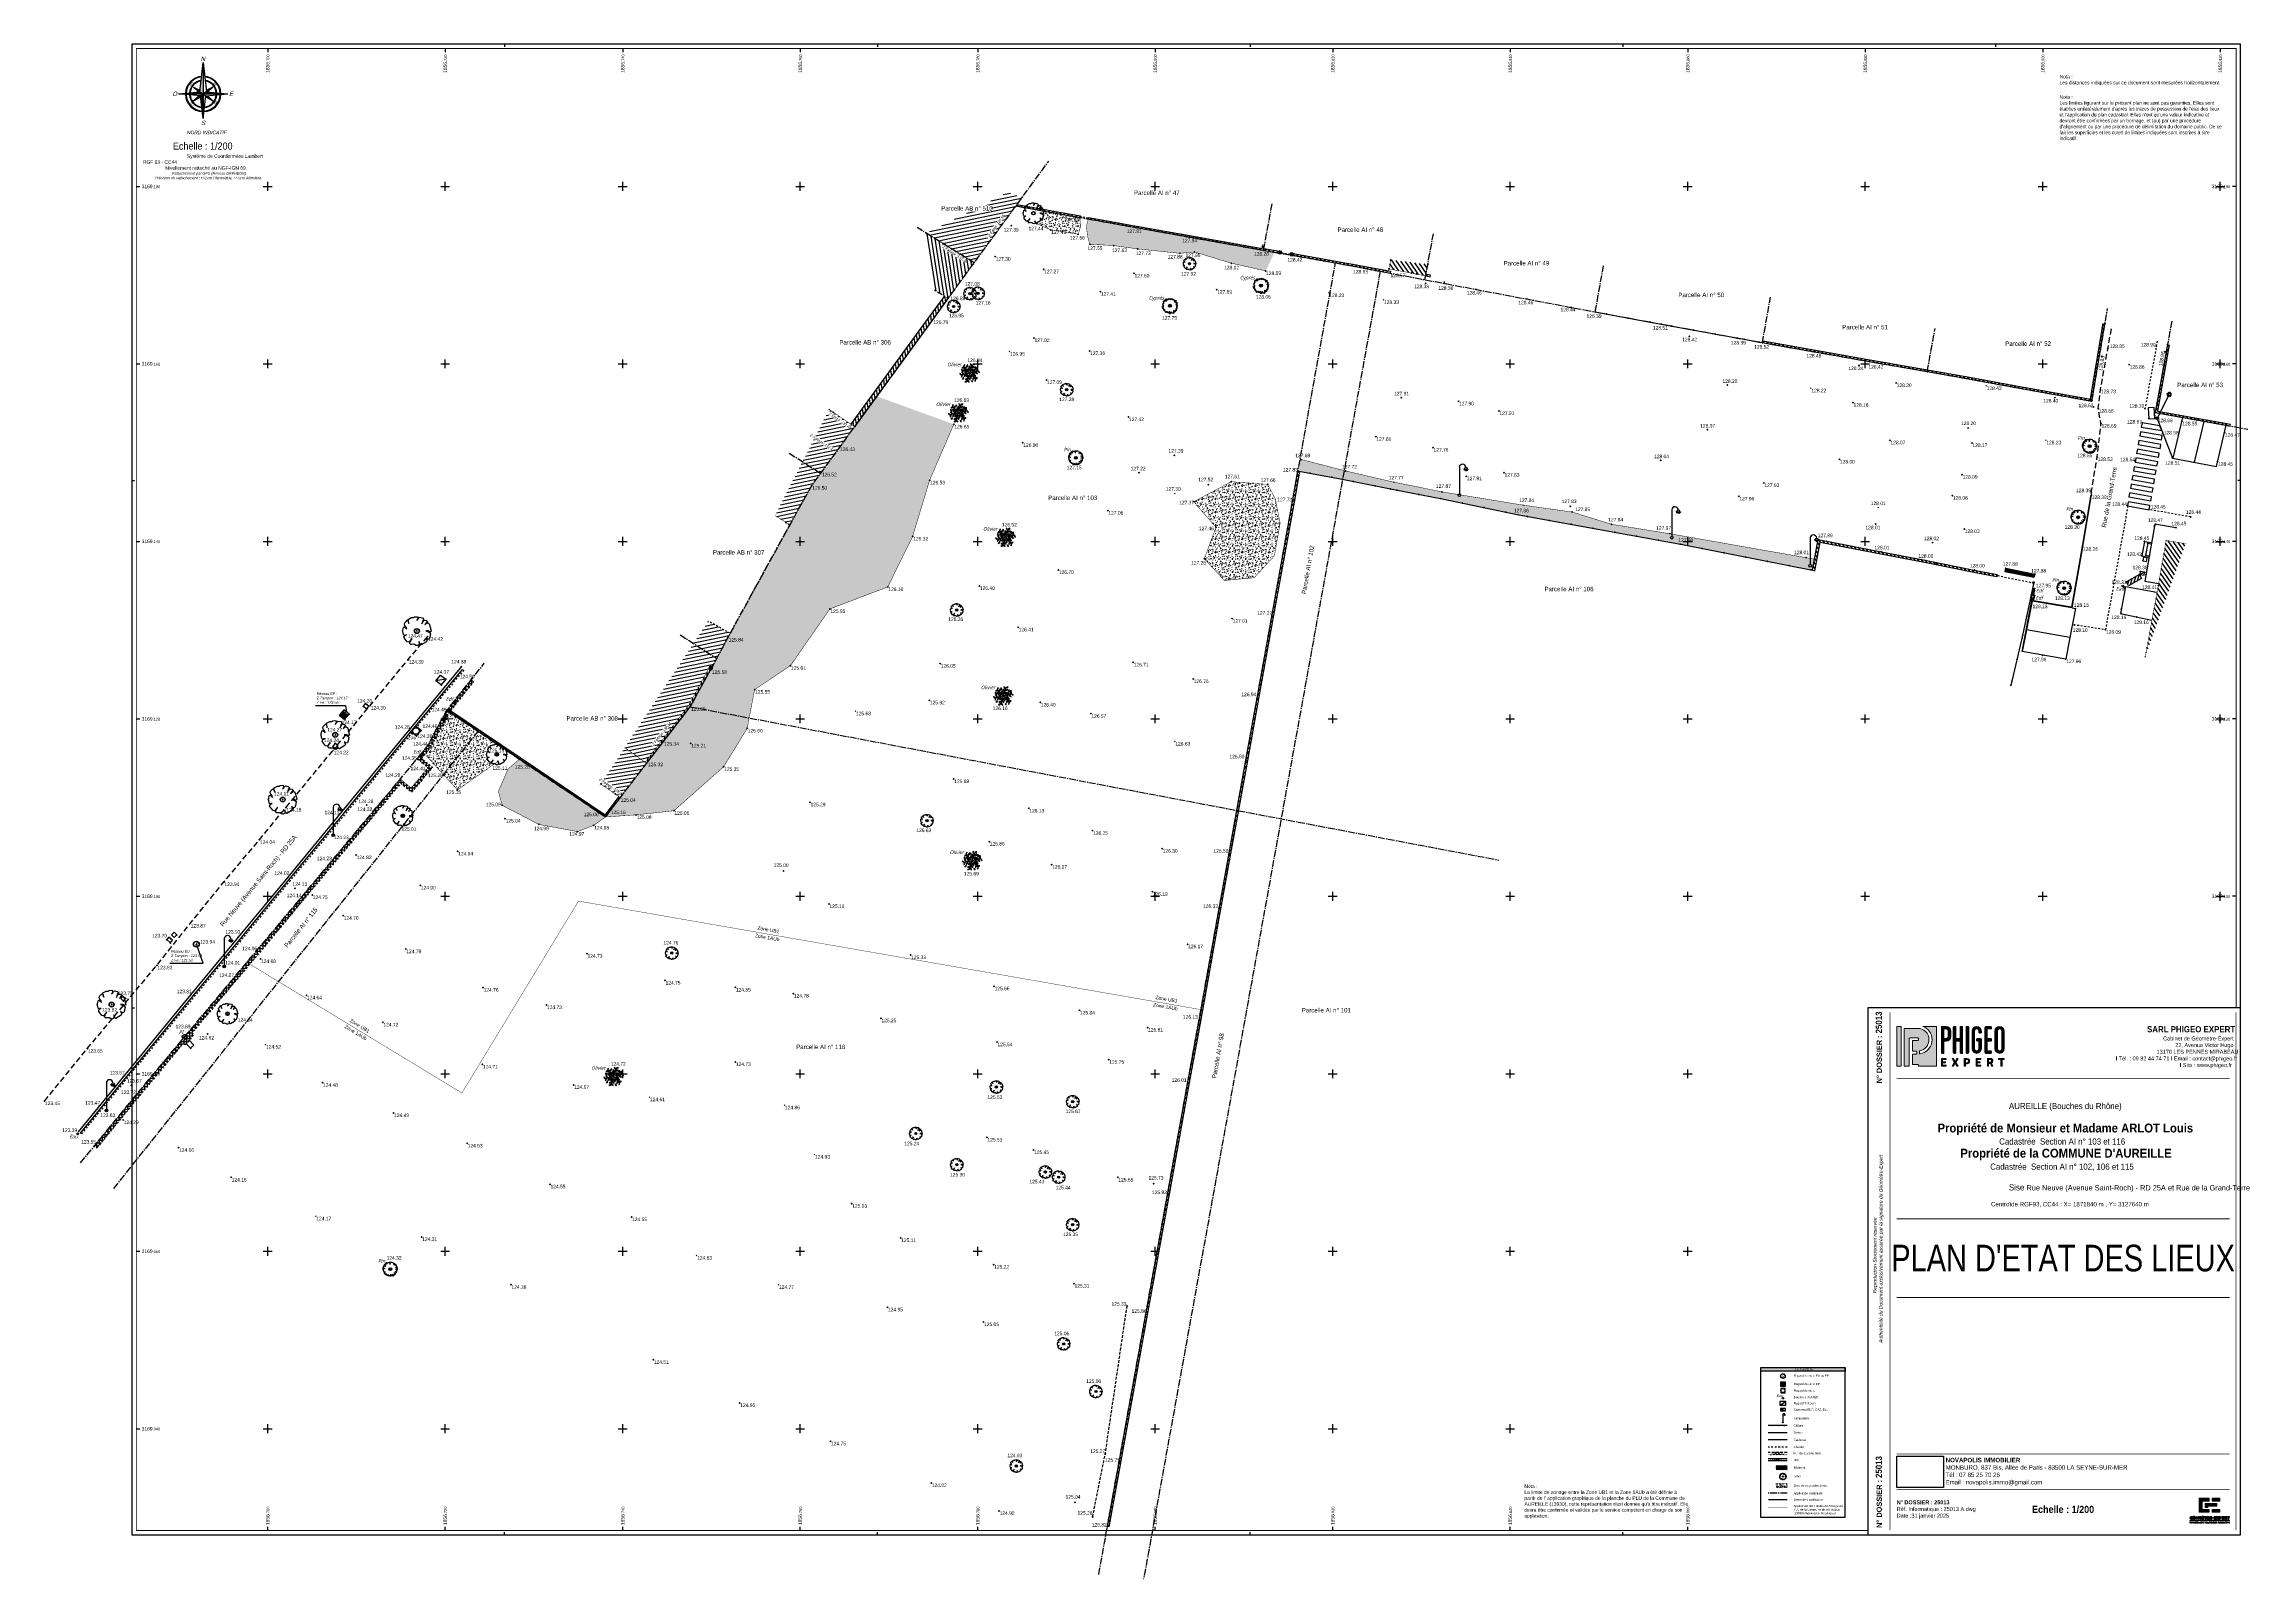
# Model space of a CAD drawing. Header units: millimetres. Extents: x 1856675 to 1856923, y 3169023 to 3169196.
import ezdxf
from ezdxf.enums import TextEntityAlignment as Align

# ---------------------------------------------------------------- set-up
doc = ezdxf.new("R2010")
doc.units = ezdxf.units.MM
doc.header["$PDMODE"] = 3
doc.header["$PDSIZE"] = 0.05
for name, pattern in [('AXES2', [28.575, 19.05, -3.175, 3.175, -3.175]), ('CACHE', [9.525, 6.35, -3.175]), ('CACHE2', [4.7625, 3.175, -1.5875]), ('Grille', [0.4, 0.2, -0.2]), ('INTERROMPU', [19.05, 12.7, -6.35])]:
    doc.linetypes.add(name, pattern=pattern)
for name, color, linetype in [('Bâtiments', 7, 'Continuous'), ('Bâtiments Hachures', 174, 'Continuous'), ('Caniveau', 24, 'Continuous'), ('Carroyage(2)', 7, 'Continuous'), ('Carroyage(2)_Croix', 7, 'Continuous'), ('Carroyage(2)_Textes', 7, 'Continuous'), ('Chemin', 45, 'CACHE'), ('Clôture', 7, 'Continuous'), ('Clôture Symboles', 7, 'Continuous'), ('Elements de Voirie', 251, 'Continuous'), ('Lignes Blanches Voirie', 7, 'CACHE'), ('Limites', 1, 'AXES2'), ('Mise en Page', 7, 'Continuous'), ('Murs', 7, 'Continuous'), ('Murs Hachures', 7, 'Continuous'), ('Parking', 251, 'Continuous'), ("Plan Local d'Urbanisme", 30, 'Continuous'), ('Points Topo', 7, 'Continuous'), ('Points Topo Altitude', 7, 'Continuous'), ('Réseaux Sol', 151, 'Continuous'), ('Talus Bas', 43, 'CACHE2'), ('Textes', 7, 'Continuous'), ('Trottoirs', 28, 'Continuous'), ('Végétation', 102, 'Continuous')]:
    doc.layers.add(name, color=color, linetype=linetype)
doc.styles.add('Pts Topo SPE', font='', dxfattribs={"width": 0.9})
doc.styles.get("Standard").update_dxf_attribs({"font": '', "width": 0.95, "height": 0.4})
doc.styles.add('SUPERFRENCH', font='SUF_____.pfb', dxfattribs={"oblique": 15, "height": 2})
doc.styles.get('Pts Topo SPE').set_extended_font_data('Titillium Web Light')
doc.styles.get('Standard').set_extended_font_data('Titillium Web')
picture_1 = doc.add_image_def('image1.jpg', size_in_pixel=(274, 184))
pattern_1 = [(304.8077, (1856911.8259, 3169139.8014), (0.2606907, 0.1812364), [])]
pattern_2 = [(11.6909, (1856740.2328, 3169115.1024), (-0.0810526, 0.391702), [])]
pattern_3 = [(109.290046, (1856718.763554, 3169107.298226), (-9, 25.5), [0.090508, -31.693922]), (161.56505, (1856718.36176, 3169108.6614), (-1.5, 2e-12), [0.094695, -4.648721]), (106.927513, (1856718.271914, 3169108.6914), (-6, 19.5), [0.10269, -35.959756]), (111.250506, (1856718.365994, 3169107.29265), (-3, 7.5), [0.129743, -28.840069]), (28.44293, (1856718.165114, 3169108.1658), (16.5, 9), [0.11664, -40.825392]), (83.65981, (1856718.15221, 3169108.05045), (-4e-13, 1.5), [0.11607, -13.467008]), (28.072487, (1856718.96454, 3169108.72553), (19.5, 10.5), [0.072626, -25.427374]), (69.44395, (1856719.02866, 3169107.36231), (1.5, 4.5), [0.07305, -12.742956]), (122.905243, (1856719.049964, 3169107.43071), (-3, 4.5), [0.086475, -30.28621]), (135, (1856719.1226, 3169107.5632), (-1.5, 2e-16), [0.054415, -2.066905]), (156.250506, (1856719.203864, 3169108.49055), (-24, 10.5), [0.116805, -40.852696]), (45, (1856719.0372, 3169108.4777), (2e-16, 1.5), [0.084633, -2.036687]), (48.36646, (1856719.04996, 3169108.26405), (10.5, 12), [0.05142, -18.010972]), (34.695154, (1856719.05851, 3169107.99915), (15, 10.5), [0.067575, -23.649507]), (128.290163, (1856718.536964, 3169108.73835), (-6, 7.5), [0.06918, -36.241975]), (72.25533, (1856718.690864, 3169107.9093), (10.5, 33), [0.11217, -39.261044]), (115.346176, (1856718.725064, 3169108.0161), (-1.5, 3), [0.08988, -31.445814]), (115.016893, (1856718.91766, 3169107.6915), (-1.5, 3), [0.13194, -24.697478]), (41.185925, (1856718.88331, 3169107.6615), (1.5, 1.5), [0.045405, -15.899814]), (63.43495, (1856718.8277, 3169107.5033), (6e-13, 1.5), [0.02867, -3.325432]), (131.185925, (1856718.44291, 3169107.5589), (-1.5, 1.5), [0.090855, -15.854364]), (159.44395, (1856718.52843, 3169107.7127), (-4.5, 1.5), [0.073053, -12.742953]), (19.798876, (1856718.271914, 3169107.86655), (16.5, 6), [0.050085, -39.805906]), (116.56505, (1856718.4686, 3169108.1529), (-1.5, 1.5), [0.02867, -3.325432]), (45, (1856718.6438, 3169108.2811), (2e-16, 1.5), [0.036277, -2.085043]), (56.30993, (1856718.82337, 3169108.16144), (1.5, 3), [0.030869, -5.377458]), (131.185925, (1856718.67811, 3169108.54185), (-1.5, 1.5), [0.045465, -15.899754]), (0, (1856718.237, 3169108.4177), (0, 1.5), [0.075, -1.425]), (146.30993, (1856717.7888, 3169107.4521), (-3, 1.5), [0.092355, -5.315972]), (143.1301, (1856717.8786, 3169107.97767), (-4.5, 3), [0.106836, -7.393164]), (36.38435, (1856717.711964, 3169107.98199), (6, 4.5), [0.100825, -35.300446]), (136.735705, (1856717.793104, 3169108.29387), (-24, 22.5), [0.099864, -34.917989]), (25.709954, (1856717.852964, 3169108.6401), (3, 1.5), [0.13764, -44.812332]), (127.405357, (1856717.968314, 3169107.5289), (-15, 19.5), [0.0915, -32.009902]), (45, (1856717.9812, 3169107.3067), (2e-16, 1.5), [0.042316, -2.079004]), (153.43495, (1856718.0325, 3169107.8794), (-1.5, -2e-12), [0.038152, -3.31595]), (167.47119, (1856718.08381, 3169107.50325), (-7.5, 1.5), [0.11832, -13.710997]), (45, (1856718.012, 3169108.2677), (2e-16, 1.5), [0.106066, -2.015254])]
pattern_4 = [(90, (1856720.18694, 3169108.93807), (-0.3175, 8e-17), [])]

# ---------------------------------------------------------------- blocks, each defined once
blk = doc.blocks.new('PointTopo_SPE')
at = {"color": 0}
blk.add_point((0, 0), dxfattribs=at)
at = {"layer": 'Points Topo Altitude', "style": 'Pts Topo SPE', "width": 0.9}
blk.add_attdef('ALT', text='', height=0.4, dxfattribs=at).set_placement((0.06, -0.06), align=Align.TOP_LEFT)
blk = doc.blocks.new('SPE61')
at = {"layer": 'Réseaux Sol', "flags": 128}
blk.add_lwpolyline([(0, 0), (1, 0), (1, 1), (0, 1)], close=True, dxfattribs=at)
blk.add_lwpolyline([(0, 0), (1, 1)], dxfattribs=at)
blk = doc.blocks.new('SPE53')
at = {"layer": 'Réseaux Sol'}
h = blk.add_hatch(color=256, dxfattribs=at)
h.dxf.hatch_style = 1
h.paths.add_polyline_path([(1, 0), (0, 1), (0, 0)])
at = {"layer": 'Réseaux Sol', "flags": 128}
blk.add_lwpolyline([(0, 0), (1, 0), (1, 1), (0, 1)], close=True, dxfattribs=at)
blk.add_lwpolyline([(0, 1), (1, 0)], dxfattribs=at)
blk = doc.blocks.new('SPE81')
at = {"layer": 'Elements de Voirie'}
blk.add_line((0, 3.15), (0, 0.15), dxfattribs=at)
at = {"layer": 'Elements de Voirie', "flags": 128}
for points in [[(0.62, 2.96), (0.46, 2.9)], [(0.65, 2.92), (0.52, 2.8)], [(0.69, 2.89), (0.62, 2.73)], [(0.74, 2.89), (0.74, 2.71)], [(0.78, 2.89), (0.85, 2.73)], [(0.82, 2.92), (0.95, 2.8)], [(0.85, 2.96), (1.01, 2.89)]]:
    blk.add_lwpolyline(points, dxfattribs=at)
at = {"layer": 'Elements de Voirie'}
for centre, radius in [((0.74, 3.01), 0.125), ((0, 0), 0.15)]:
    blk.add_circle(centre, radius, dxfattribs=at)
blk.add_arc((0.37, 3.11), 0.376, 3.6208, 174.0268, dxfattribs=at)
blk = doc.blocks.new('SPE40')
at = {"layer": 'Réseaux Sol'}
for radius in [0.33, 0.31]:
    blk.add_circle((0, 0), radius, dxfattribs=at)
at = {"layer": 'Réseaux Sol', "insert": (-0.15, 0.21), "char_height": 0.4, "attachment_point": 1}
blk.add_mtext_dynamic_manual_height_columns('{\\fTrebuchet MS|b0|i1|c0|p34;R}', width=0.4, gutter_width=12.5, heights=[0], dxfattribs=at)
blk = doc.blocks.new('SPE30')
at = {"layer": 'Végétation'}
h = blk.add_hatch(color=34, dxfattribs=at)
h.dxf.hatch_style = 1
h.paths.add_polyline_path([(-0.28, 0, 1), (0.28, 0, 1)])
h.paths.add_polyline_path([(0.25, 0, -1), (-0.25, 0, -1)], flags=16)
at = {"layer": 'Végétation', "linetype": 'Continuous', "flags": 128}
for points in [[(1.52, 0.36), (1.54, 0.25), (1.6, 0.01), (1.57, -0.08), (1.49, -0.08), (1.28, 0.01), (1.02, 0.01), (1.31, -0.08), (1.51, -0.21), (1.52, -0.27), (1.46, -0.68), (1.37, -0.9), (1.19, -0.93), (0.99, -0.77), (1.14, -1.04), (1.09, -1.2), (0.47, -1.56), (0.31, -1.45), (0.24, -1.17), (0.25, -1.37), (0.27, -1.55), (0.05, -1.64), (-0.08, -1.62), (-0.25, -1.5), (-0.39, -1.48), (-0.57, -1.5), (-0.7, -1.5), (-0.8, -1.39), (-0.74, -1.14), (-0.57, -0.85), (-0.76, -1.12), (-0.92, -1.26), (-1.08, -1.23), (-1.32, -0.93), (-1.48, -0.7), (-1.41, -0.57), (-1.31, -0.49), (-1.17, -0.44), (-1.29, -0.46), (-1.4, -0.51), (-1.51, -0.4), (-1.58, -0.05), (-1.63, 0.04), (-1.57, 0.09), (-1.52, 0.41), (-1.44, 0.48), (-1.31, 0.42), (-1.15, 0.25), (-1.18, 0.41), (-1.34, 0.61), (-1.41, 0.77), (-1.37, 0.94), (-1.22, 1.08), (-1.11, 1.22), (-1.02, 1.16), (-0.89, 0.85), (-0.96, 1.1), (-0.97, 1.32), (-0.6, 1.51), (-0.36, 1.51), (-0.28, 1.6), (0.07, 1.62), (0.1, 1.41), (-0.02, 1.18), (0.31, 1.56), (0.62, 1.49), (0.8, 1.29), (0.63, 1.13), (0.54, 0.8), (0.7, 1.08), (0.83, 1.21), (1.06, 1.18), (1.2, 1.02), (1.06, 0.93), (0.89, 0.69), (1.09, 0.88), (1.25, 0.91), (1.38, 0.83)], [(0.83, 1.21), (0.83, 1.21)], [(0.83, 1.21), (0.83, 1.21)]]:
    blk.add_lwpolyline(points, close=True, dxfattribs=at)
at = {"layer": 'Végétation', "color": 34}
blk.add_circle((0, 0), 0.28, dxfattribs=at)
at = {"layer": 'Végétation', "color": 34, "linetype": 'Continuous'}
blk.add_circle((0, 0), 0.25, dxfattribs=at)
blk = doc.blocks.new('SPE50')
at = {"layer": 'Réseaux Sol', "flags": 128}
blk.add_lwpolyline([(0, 0), (1, 0), (1, 1), (0, 1), (0, 0)], dxfattribs=at)
blk = doc.blocks.new('SPE45')
at = {"layer": 'Réseaux Sol', "flags": 128}
blk.add_lwpolyline([(0, 0), (1, 0), (1, 1), (0, 1)], close=True, dxfattribs=at)
blk = doc.blocks.new('SPE51')
at = {"layer": 'Réseaux Sol', "flags": 128}
for points in [[(0, 0), (1, 0), (1, 1), (0, 1), (0, 0)], [(0.2, 1), (0.2, 0)], [(0.4, 1), (0.4, 0)], [(0.6, 1), (0.6, 0)], [(0.8, 1), (0.8, 0)]]:
    blk.add_lwpolyline(points, dxfattribs=at)
blk = doc.blocks.new('SPE34')
at = {"layer": 'Végétation'}
h = blk.add_hatch(color=34, dxfattribs=at)
h.dxf.hatch_style = 1
h.paths.add_polyline_path([(-0.16, 0, 1), (0.16, 0, 1)])
h.paths.add_polyline_path([(0.14, 0, -1), (-0.14, 0, -1)], flags=16)
at = {"layer": 'Végétation', "linetype": 'Continuous'}
for p, q in [((-0.87, 0.11), (-0.57, 0.09)), ((-0.87, 0.05), (-0.72, 0.04)), ((-0.86, 0.01), (-0.72, 0.02)), ((-0.84, 0.26), (-0.71, 0.19)), ((-0.84, 0.15), (-0.71, 0.12)), ((-0.84, 0.07), (-0.72, 0.07)), ((-0.82, 0.21), (-0.71, 0.15)), ((-0.8, 0.33), (-0.71, 0.28)), ((-0.8, 0.29), (-0.72, 0.24)), ((-0.79, 0.35), (-0.7, 0.32)), ((-0.77, 0.39), (-0.66, 0.34)), ((-0.75, 0.49), (-0.51, 0.33)), ((-0.74, 0.43), (-0.67, 0.37)), ((-0.71, 0.52), (-0.6, 0.44)), ((-0.7, 0.55), (-0.6, 0.46)), ((-0.67, 0.56), (-0.59, 0.5)), ((-0.64, 0.58), (-0.55, 0.51)), ((-0.61, 0.6), (-0.5, 0.5)), ((-0.56, 0.6), (-0.48, 0.54)), ((-0.53, 0.66), (-0.47, 0.6)), ((-0.51, 0.71), (-0.34, 0.55)), ((-0.51, 0.67), (-0.45, 0.61)), ((-0.5, 0.76), (-0.42, 0.69)), ((-0.47, 0.78), (-0.39, 0.7)), ((-0.42, 0.76), (-0.37, 0.71)), ((-0.36, 0.78), (-0.32, 0.7)), ((-0.31, 0.77), (-0.29, 0.69)), ((-0.28, 0.77), (-0.26, 0.69)), ((-0.23, 0.8), (-0.23, 0.74)), ((-0.2, 0.79), (-0.19, 0.72)), ((-0.18, 0.81), (-0.15, 0.7)), ((-0.14, 0.79), (-0.12, 0.67)), ((-0.1, 0.77), (-0.06, 0.51)), ((-0.08, 0.81), (-0.05, 0.66)), ((-0.04, 0.83), (-0.02, 0.69)), ((-0.01, 0.82), (0.01, 0.7)), ((0.03, 0.83), (0.04, 0.73)), ((0.06, 0.82), (0.07, 0.73)), ((0.1, 0.82), (0.1, 0.73)), ((0.13, 0.83), (0.14, 0.74)), ((0.18, 0.8), (0.17, 0.73)), ((0.22, 0.8), (0.21, 0.72)), ((0.25, 0.78), (0.24, 0.71)), ((0.3, 0.75), (0.27, 0.7)), ((0.34, 0.73), (0.3, 0.67)), ((0.38, 0.69), (0.33, 0.62)), ((0.53, 0.62), (0.35, 0.46)), ((0.4, 0.66), (0.37, 0.58)), ((0.45, 0.66), (0.42, 0.58)), ((0.48, 0.63), (0.44, 0.57)), ((0.52, 0.52), (0.44, 0.48)), ((0.56, 0.59), (0.47, 0.53)), ((0.55, 0.5), (0.48, 0.46)), ((0.6, 0.5), (0.51, 0.44)), ((0.67, 0.53), (0.54, 0.44)), ((0.79, 0.21), (0.54, 0.14)), ((0.65, 0.49), (0.57, 0.43)), ((0.69, 0.47), (0.62, 0.42)), ((0.72, 0.4), (0.62, 0.34)), ((0.74, 0.36), (0.64, 0.3)), ((0.72, 0.44), (0.65, 0.41)), ((0.81, 0.17), (0.66, 0.13)), ((0.75, 0.31), (0.68, 0.29)), ((0.76, 0.29), (0.68, 0.24)), ((0.78, 0.24), (0.68, 0.2)), ((0.83, 0.13), (0.71, 0.13)), ((0.83, 0.09), (0.71, 0.09)), ((0.81, 0.06), (0.71, 0.05)), ((0.82, 0.03), (0.71, 0.02)), ((0.8, 0.12), (0.72, 0.11)), ((-0.83, -0.04), (-0.71, -0.04)), ((-0.83, -0.1), (-0.74, -0.1)), ((-0.82, -0.07), (-0.74, -0.07)), ((-0.8, -0.02), (-0.7, -0.01)), ((-0.79, -0.13), (-0.74, -0.12)), ((-0.79, -0.16), (-0.72, -0.16)), ((-0.77, -0.2), (-0.71, -0.18)), ((-0.75, -0.23), (-0.68, -0.21)), ((-0.75, -0.26), (-0.64, -0.23)), ((-0.74, -0.34), (-0.52, -0.28)), ((-0.73, -0.31), (-0.62, -0.27)), ((-0.7, -0.39), (-0.61, -0.35)), ((-0.7, -0.43), (-0.59, -0.37)), ((-0.68, -0.49), (-0.55, -0.42)), ((-0.66, -0.44), (-0.57, -0.39)), ((-0.64, -0.5), (-0.55, -0.45)), ((-0.61, -0.52), (-0.55, -0.48)), ((-0.58, -0.53), (-0.51, -0.5)), ((-0.55, -0.56), (-0.49, -0.52)), ((-0.52, -0.58), (-0.42, -0.52)), ((-0.51, -0.62), (-0.4, -0.52)), ((-0.44, -0.63), (-0.37, -0.56)), ((-0.42, -0.67), (-0.35, -0.59)), ((-0.41, -0.71), (-0.33, -0.61)), ((-0.39, -0.72), (-0.31, -0.62)), ((-0.35, -0.74), (-0.28, -0.61)), ((-0.3, -0.71), (-0.27, -0.65)), ((-0.28, -0.76), (-0.19, -0.57)), ((-0.21, -0.71), (-0.22, -0.64)), ((-0.18, -0.75), (-0.19, -0.69)), ((-0.16, -0.74), (-0.15, -0.63)), ((-0.13, -0.78), (-0.12, -0.69)), ((-0.09, -0.8), (-0.09, -0.69)), ((-0.04, -0.8), (-0.04, -0.72)), ((-0.01, -0.8), (-0.01, -0.71)), ((0.04, -0.81), (0.02, -0.72)), ((0.05, -0.78), (0.04, -0.69)), ((0.07, -0.79), (0.05, -0.56)), ((0.12, -0.79), (0.09, -0.67)), ((0.14, -0.76), (0.13, -0.67)), ((0.2, -0.78), (0.16, -0.68)), ((0.23, -0.78), (0.17, -0.65)), ((0.26, -0.79), (0.2, -0.67)), ((0.29, -0.76), (0.21, -0.65)), ((0.39, -0.78), (0.25, -0.56)), ((0.35, -0.78), (0.26, -0.65)), ((0.37, -0.64), (0.33, -0.61)), ((0.41, -0.72), (0.35, -0.65)), ((0.63, -0.56), (0.39, -0.4)), ((0.43, -0.67), (0.39, -0.62)), ((0.46, -0.66), (0.4, -0.6)), ((0.5, -0.68), (0.44, -0.6)), ((0.49, -0.62), (0.45, -0.59)), ((0.54, -0.63), (0.48, -0.57)), ((0.59, -0.55), (0.49, -0.49)), ((0.57, -0.57), (0.49, -0.52)), ((0.55, -0.61), (0.49, -0.56)), ((0.55, -0.57), (0.5, -0.54)), ((0.79, -0.36), (0.54, -0.26)), ((0.62, -0.51), (0.55, -0.46)), ((0.63, -0.48), (0.56, -0.43)), ((0.86, -0.04), (0.58, -0.02)), ((0.66, -0.45), (0.58, -0.41)), ((0.66, -0.4), (0.6, -0.35)), ((0.67, -0.43), (0.6, -0.39)), ((0.73, -0.35), (0.65, -0.32)), ((0.77, -0.27), (0.66, -0.24)), ((0.71, -0.36), (0.66, -0.35)), ((0.78, -0.31), (0.67, -0.28)), ((0.85, -0.01), (0.71, -0.01)), ((0.79, -0.11), (0.71, -0.1)), ((0.78, -0.14), (0.71, -0.13)), ((0.77, -0.16), (0.71, -0.15)), ((0.77, -0.22), (0.71, -0.22)), ((0.82, -0.07), (0.73, -0.07)), ((0.8, -0.1), (0.73, -0.09)), ((0.78, -0.18), (0.74, -0.19))]:
    blk.add_line(p, q, dxfattribs=at)
at = {"layer": 'Végétation', "color": 34}
blk.add_circle((0, 0), 0.161, dxfattribs=at)
at = {"layer": 'Végétation', "color": 34, "linetype": 'Continuous'}
blk.add_circle((0, 0), 0.144, dxfattribs=at)
at = {"layer": 'Végétation', "insert": (-1.37, 1.13), "char_height": 0.4, "attachment_point": 1}
blk.add_mtext_dynamic_manual_height_columns('{\\fTrebuchet MS|b0|i1|c0|p34;Pin}', width=1.8892, gutter_width=12.5, heights=[0], dxfattribs=at)
blk = doc.blocks.new('SPE32')
at = {"xscale": 0.4420946478342406, "yscale": 0.4420946478342406, "zscale": 0.4420946478342406}
blk.add_blockref('SPE30', (0, 0), dxfattribs=at)
blk = doc.blocks.new('SPE31')
at = {"xscale": 0.7200000000000001, "yscale": 0.7200000000000001, "zscale": 0.7200000000000001}
blk.add_blockref('SPE30', (0, 0), dxfattribs=at)
blk = doc.blocks.new('SPE33')
at = {"layer": 'Végétation', "color": 34, "linetype": 'Continuous'}
for p, q in [((0, 0), (-0.97, -0.21)), ((-0.66, 0.74), (0, 0)), ((-0.31, -0.94), (0, 0)), ((0, 0), (0.31, 0.94)), ((0.97, 0.21), (0, 0)), ((0, 0), (0.66, -0.74))]:
    blk.add_line(p, q, dxfattribs=at)
at = {"layer": 'Végétation', "linetype": 'Continuous', "flags": 128}
for points in [[(-0.91, 0.39, 0.413556), (-0.73, 0.14, 0.327018)], [(-0.64, -0.14, 0.199071), (-0.88, 0.09, 0.2141), (-0.64, -0.14)], [(-0.31, -0.07, 0.399655), (-0.58, 0.19, 0.182632)], [(-0.44, 0.48, 0.197295), (-0.36, 0.81, 0.213394)], [(-0.38, 0.15, 0.405615), (-0.17, 0.19, 0.368138)], [(-0.27, 0.92, 0.359321), (-0.23, 0.7, 0.44854)], [(-0.21, 0.24, 0.395447), (-0.12, 0.6, 0.183737)], [(-0.06, 0.76, 0.247573), (0.14, 0.43, 0.405576)], [(-0.06, 0.4, 0.412257), (0.08, 0.24, 0.363706)], [(0.1, 0.31, 0.397494), (0.45, 0.4, 0.182802)], [(0.32, 0.25, 0.410228), (0.25, 0.05, 0.362668)], [(0.58, -0.19, 0.343244), (0.31, 0.07, 0.39624)], [(0.71, 0.65, 0.263238), (0.49, 0.61, 0.223545)], [(-0.97, -0.21, 0.228721), (-1.12, -0.04, 0.262965)], [(-0.65, -0.55, 0.449367), (-0.82, -0.7, 0.357813)], [(-0.31, -0.94, 0.227024), (-0.53, -0.99, 0.259183)], [(-0.1, -0.3, 0.396927), (-0.45, -0.4, 0.181598)], [(-0.32, -0.25, 0.411501), (-0.25, -0.05, 0.36326)], [(0.06, -0.4, 0.410253), (-0.08, -0.25, 0.36307)], [(0.21, -0.24, 0.395854), (0.12, -0.6, 0.185098)], [(0.38, -0.15, 0.412005), (0.17, -0.19, 0.36341)], [(0.32, -1.02, 0.409112), (0.19, -0.86, 0.365)], [(0.69, -0.33, 0.123248), (0.3, -0.34, 0.40967)], [(0.44, -0.48, 0.195962), (0.36, -0.81, 0.214553)]]:
    blk.add_lwpolyline(points, format="xyb", close=True, dxfattribs=at)
for points in [[(-0.54, 0.6, 0.327473), (-0.87, 0.57, 0.131285), (-0.54, 0.59)], [(-0.3, 0.34, 0.408885), (-0.69, 0.33, 0.190387), (-0.31, 0.33)], [(0.25, 0.77, 0.328629), (0.06, 1.03, 0.130944), (0.24, 0.76)], [(0.21, 0.59, 0.122315), (0.52, 0.72, 0.212626), (0.2, 0.62)], [(0.45, 0.09, 0.408313), (0.63, 0.44, 0.288177), (0.44, 0.11)], [(0.6, 0.53, 0.327473), (0.93, 0.56, 0.129825), (0.6, 0.53)], [(0.62, 0.11, 0.233679), (0.88, -0.09, 0.215401), (0.64, 0.14)], [(0.79, 0.17, 0.330838), (0.92, 0.47, 0.286184), (0.78, 0.17)], [(-0.79, -0.17, 0.330482), (-0.92, -0.47, 0.127314), (-0.78, -0.17)], [(-0.45, -0.09, 0.407196), (-0.63, -0.44, 0.059848), (-0.44, -0.11)], [(-0.21, -0.6, 0.121484), (-0.52, -0.72, 0.215083), (-0.2, -0.62)], [(-0.25, -0.77, 0.327928), (-0.06, -1.03, 0.12655), (-0.24, -0.76)], [(-0.14, -0.43, 0.408772), (0.06, -0.76, 0.080638), (-0.14, -0.43)], [(0.54, -0.6, 0.330266), (0.87, -0.56, 0.127707), (0.54, -0.59)]]:
    blk.add_lwpolyline(points, format="xyb", dxfattribs=at)
at = {"layer": 'Végétation', "linetype": 'Continuous'}
for centre, radius, start, end in [((-0.44, 0.78), 0.231, 131.5857, 190.2892), ((-0.85, 0.92), 0.265, 315.6147, 6.2602), ((0.46, 0.77), 0.233, 71.79, 130.0971), ((0.37, 1.2), 0.262, 255.1699, 306.4516), ((1.22, 0.28), 0.261, 195.2175, 246.7822), ((0.89, -0.01), 0.234, 12.0168, 69.9828), ((0.44, -0.78), 0.231, 311.5975, 10.3896), ((0.86, -0.92), 0.266, 135.7219, 186.3372)]:
    blk.add_arc(centre, radius, start, end, dxfattribs=at)
at = {"layer": 'Végétation', "insert": (-2.53, 1.16), "char_height": 0.4, "attachment_point": 1}
blk.add_mtext_dynamic_manual_height_columns('{\\fTrebuchet MS|b0|i1|c0|p34;Olivier}', width=1.8892, gutter_width=12.5, heights=[0], dxfattribs=at)
blk = doc.blocks.new('SPE35')
at = {"layer": 'Végétation'}
h = blk.add_hatch(color=34, dxfattribs=at)
h.dxf.hatch_style = 1
h.paths.add_polyline_path([(-0.16, 0, 1), (0.16, 0, 1)])
h.paths.add_polyline_path([(0.14, 0, -1), (-0.14, 0, -1)], flags=16)
at = {"layer": 'Végétation', "linetype": 'Continuous', "flags": 128}
blk.add_lwpolyline([(-0.75, 0.26), (-0.71, 0.27), (-0.69, 0.3), (-0.66, 0.34), (-0.7, 0.4), (-0.72, 0.43), (-0.71, 0.5), (-0.7, 0.58), (-0.66, 0.56), (-0.55, 0.56), (-0.51, 0.56), (-0.52, 0.62), (-0.53, 0.68), (-0.5, 0.7), (-0.45, 0.75), (-0.42, 0.77), (-0.39, 0.73), (-0.34, 0.69), (-0.18, 0.7), (-0.19, 0.75), (-0.17, 0.8), (-0.12, 0.8), (-0.11, 0.79), (-0.06, 0.77), (0.01, 0.78), (0.07, 0.78), (0.1, 0.79), (0.24, 0.76), (0.27, 0.72), (0.34, 0.69), (0.37, 0.68), (0.42, 0.72), (0.45, 0.68), (0.47, 0.64), (0.46, 0.61), (0.49, 0.55), (0.58, 0.55), (0.59, 0.56), (0.63, 0.6), (0.67, 0.59), (0.71, 0.55), (0.71, 0.53), (0.67, 0.46), (0.69, 0.4), (0.68, 0.35), (0.71, 0.33), (0.77, 0.3), (0.77, 0.26), (0.76, 0.16), (0.78, 0.12), (0.76, 0.08), (0.8, 0.04), (0.83, -0.01), (0.83, -0.05), (0.78, -0.09), (0.76, -0.1), (0.71, -0.12), (0.69, -0.13), (0.77, -0.15), (0.77, -0.21), (0.77, -0.26), (0.78, -0.32), (0.67, -0.35), (0.68, -0.39), (0.73, -0.44), (0.73, -0.48), (0.68, -0.53), (0.65, -0.56), (0.6, -0.52), (0.58, -0.54), (0.61, -0.61), (0.61, -0.66), (0.49, -0.67), (0.43, -0.53), (0.4, -0.58), (0.4, -0.64), (0.49, -0.7), (0.46, -0.75), (0.39, -0.75), (0.39, -0.88), (0.32, -0.84), (0.3, -0.82), (0.24, -0.84), (0.19, -0.75), (0.17, -0.67), (0.13, -0.75), (0.15, -0.81), (0.05, -0.8), (0.04, -0.87), (-0.01, -0.93), (0.02, -0.75), (-0.02, -0.69), (-0.08, -0.68), (-0.1, -0.74), (-0.1, -0.83), (-0.15, -0.8), (-0.21, -0.72), (-0.28, -0.75), (-0.28, -0.68), (-0.32, -0.67), (-0.36, -0.67), (-0.39, -0.64), (-0.45, -0.78), (-0.51, -0.73), (-0.53, -0.66), (-0.52, -0.62), (-0.59, -0.61), (-0.62, -0.58), (-0.6, -0.53), (-0.59, -0.49), (-0.6, -0.47), (-0.67, -0.47), (-0.7, -0.44), (-0.68, -0.31), (-0.71, -0.3), (-0.75, -0.31), (-0.79, -0.3), (-0.8, -0.21), (-0.86, -0.17), (-0.9, -0.16), (-0.79, -0.1), (-0.71, -0.09), (-0.68, -0.02), (-0.73, 0.01), (-0.76, 0.04), (-0.77, 0.13), (-0.78, 0.21), (-0.75, 0.26)], dxfattribs=at)
for points in [[(0.66, -0.53), (0.59, -0.53), (0.58, -0.53), (0.56, -0.55), (0.57, -0.63), (0.59, -0.65), (0.5, -0.64), (0.51, -0.58), (0.47, -0.61), (0.41, -0.67), (0.42, -0.75), (0.45, -0.79), (0.33, -0.85), (0.29, -0.84), (0.23, -0.84), (0.21, -0.82), (0.23, -0.77), (0.21, -0.76), (0.17, -0.75), (0.14, -0.74), (0.08, -0.81), (0.06, -0.87), (0.03, -0.82), (-0.01, -0.76), (-0.07, -0.75), (-0.13, -0.78), (-0.16, -0.78), (-0.21, -0.77), (-0.25, -0.78), (-0.32, -0.67), (-0.33, -0.64), (-0.39, -0.71), (-0.47, -0.74), (-0.48, -0.71), (-0.53, -0.66), (-0.55, -0.64), (-0.55, -0.57), (-0.6, -0.54), (-0.65, -0.56), (-0.65, -0.51), (-0.63, -0.46), (-0.65, -0.42), (-0.69, -0.39), (-0.74, -0.37), (-0.75, -0.35), (-0.75, -0.31), (-0.76, -0.26), (-0.81, -0.21), (-0.76, -0.1), (-0.73, -0.07), (-0.73, 0.01), (-0.76, 0.05), (-0.77, 0.09), (-0.8, 0.12), (-0.72, 0.28), (-0.7, 0.37), (-0.71, 0.47), (-0.63, 0.56), (-0.6, 0.55), (-0.58, 0.57), (-0.5, 0.64), (-0.51, 0.72), (-0.48, 0.74), (-0.4, 0.68), (-0.35, 0.67), (-0.3, 0.68), (-0.26, 0.74), (-0.19, 0.79), (-0.15, 0.77), (-0.11, 0.74), (-0.02, 0.77), (0.1, 0.82), (0.16, 0.77), (0.22, 0.69), (0.29, 0.77), (0.35, 0.74), (0.36, 0.69), (0.41, 0.67), (0.46, 0.66), (0.46, 0.59), (0.57, 0.56), (0.64, 0.55), (0.68, 0.5), (0.65, 0.46), (0.67, 0.41), (0.76, 0.37), (0.76, 0.3), (0.72, 0.24), (0.71, 0.18), (0.78, 0.13), (0.83, 0.11), (0.84, 0.07), (0.79, 0.01), (0.79, 0), (0.73, -0.08), (0.73, -0.12), (0.79, -0.19), (0.82, -0.23), (0.77, -0.3), (0.72, -0.31), (0.71, -0.33), (0.72, -0.42), (0.71, -0.46), (0.68, -0.51)], [(-0.38, 0.62), (-0.4, 0.62), (-0.41, 0.63), (-0.43, 0.58), (-0.45, 0.55), (-0.4, 0.56), (-0.36, 0.58)], [(0.06, 0.68), (0.12, 0.71), (0.11, 0.72), (0.06, 0.73), (0.04, 0.7)], [(0.5, 0.43), (0.6, 0.42), (0.59, 0.48), (0.53, 0.5)], [(0.67, 0.08), (0.71, 0.12), (0.65, 0.12)]]:
    blk.add_lwpolyline(points, close=True, dxfattribs=at)
at = {"layer": 'Végétation', "color": 34}
blk.add_circle((0, 0), 0.161, dxfattribs=at)
at = {"layer": 'Végétation', "color": 34, "linetype": 'Continuous'}
blk.add_circle((0, 0), 0.144, dxfattribs=at)
at = {"layer": 'Végétation', "insert": (-2.37, 1.1), "char_height": 0.4, "attachment_point": 1}
blk.add_mtext_dynamic_manual_height_columns('{\\fTrebuchet MS|b0|i1|c0|p34;Cyprès}', width=1.8892, gutter_width=12.5, heights=[0], dxfattribs=at)
blk = doc.blocks.new('SPE10')
at = {"layer": 'Murs', "flags": 128}
blk.add_lwpolyline([(0, 0), (1, 0), (1, 1), (0, 1)], close=True, dxfattribs=at)
for points in [[(0, 0), (1, 1)], [(0, 1), (1, 0)]]:
    blk.add_lwpolyline(points, dxfattribs=at)
blk = doc.blocks.new('GeoRond')
at = {"const_width": 0.499}
blk.add_lwpolyline([(-0.2505, 0, 1), (0.2505, 0, 1)], format="xyb", close=True, dxfattribs=at)
blk = doc.blocks.new('SPE83')
at = {"layer": 'Elements de Voirie'}
blk.add_line((0, 2.89), (0, 0.15), dxfattribs=at)
at = {"layer": 'Elements de Voirie', "flags": 128}
for points in [[(-0.12, 2.96), (-0.28, 2.9)], [(-0.12, 3.01), (-0.21, 3.01)], [(-0.09, 2.92), (-0.21, 2.8)], [(-0.05, 2.89), (-0.11, 2.73)], [(0.05, 2.89), (0.11, 2.73)], [(0.09, 2.92), (0.21, 2.8)], [(0.21, 3.01), (0.12, 3.01)], [(0.12, 2.96), (0.28, 2.89)]]:
    blk.add_lwpolyline(points, dxfattribs=at)
at = {"layer": 'Elements de Voirie'}
for centre, radius in [((0, 3.01), 0.125), ((0, 0), 0.15)]:
    blk.add_circle(centre, radius, dxfattribs=at)
blk.add_arc((0, 3.01), 0.211, 0, 180, dxfattribs=at)
blk = doc.blocks.new('BLOC FLECHE NORD SPE')
at = {"layer": 'Mise en Page'}
h = blk.add_hatch(color=256, dxfattribs=at)
h.dxf.hatch_style = 1
h.paths.add_polyline_path([(-0.9, -8.28), (0, -8.91), (0, 0)])
h = blk.add_hatch(color=256, dxfattribs=at)
h.dxf.hatch_style = 1
h.paths.add_polyline_path([(-0.9, -8.28), (-6.98, -8.91), (0, -8.91)])
h = blk.add_hatch(color=256, dxfattribs=at)
h.dxf.hatch_style = 1
h.paths.add_polyline_path([(-0.87, -7.94), (-2.73, -7), (-0.9, -8.28)])
h = blk.add_hatch(color=256, dxfattribs=at)
h.dxf.hatch_style = 1
h.paths.add_polyline_path([(-0.76, -9.44), (-1.21, -9.4), (-2.73, -10.82)])
h = blk.add_hatch(color=256, dxfattribs=at)
h.dxf.hatch_style = 1
h.paths.add_polyline_path([(-0.76, -9.44), (0, -15.82), (0, -8.91)])
h = blk.add_hatch(color=256, dxfattribs=at)
h.dxf.hatch_style = 1
h.paths.add_polyline_path([(6.98, -8.91), (0.9, -8.28), (0, -8.91)])
h = blk.add_hatch(color=256, dxfattribs=at)
h.dxf.hatch_style = 1
h.paths.add_polyline_path([(2.73, -10.82), (1.21, -9.4), (0.76, -9.44)])
h = blk.add_hatch(color=256, dxfattribs=at)
h.dxf.hatch_style = 1
h.paths.add_polyline_path([(0.87, -7.94), (0.9, -8.28), (2.73, -7)])
for p, q in [((-0.9, -8.28), (0, 0)), ((0, 0), (0.9, -8.28)), ((0, 0), (0.9, -8.28)), ((-6.98, -8.91), (-0.9, -8.28)), ((-0.76, -9.44), (-6.98, -8.91)), ((-2.73, -7), (-0.87, -7.94)), ((-2.73, -7), (-1.32, -8.32)), ((-2.73, -10.82), (-1.21, -9.4)), ((-2.73, -10.82), (-0.71, -9.8)), ((-1.32, -8.32), (-0.9, -8.28)), ((-0.71, -9.8), (-0.76, -9.44)), ((0, -15.82), (-0.76, -9.44)), ((0, -15.82), (0.76, -9.44)), ((2.73, -10.82), (0.71, -9.8)), ((2.73, -10.82), (0.71, -9.8)), ((0.76, -9.44), (6.98, -8.91)), ((2.73, -7), (0.87, -7.94)), ((0.9, -8.28), (6.98, -8.91)), ((2.73, -10.82), (1.21, -9.4)), ((2.73, -7), (1.32, -8.32))]:
    blk.add_line(p, q, dxfattribs=at)
at = {"layer": 'Mise en Page', "flags": 128}
for points in [[(0, 0), (0, -15.82)], [(-6.98, -8.91), (6.98, -8.91)], [(2.73, -7), (-2.73, -10.82)], [(-2.73, -7), (2.73, -10.82)]]:
    blk.add_lwpolyline(points, dxfattribs=at)
at = {"layer": 'Mise en Page'}
for radius, start, end in [(4.98, 94.94314, 177.61114), (4.82, 95.3202, 177.33176), (3.86, 98.26104, 175.15907), (3.7, 98.90525, 174.68478), (4.98, 2.38886, 85.05686), (4.82, 2.66824, 84.6798), (3.86, 4.84093, 81.73896), (3.7, 5.31522, 81.09475), (4.98, 182.02127, 267.36189), (4.82, 182.25745, 267.04553), (3.86, 184.09236, 264.58271), (3.7, 184.49244, 264.04444), (4.98, 272.63811, 357.97873), (4.82, 272.95447, 357.74255), (3.86, 275.41729, 355.90764), (3.7, 275.95556, 355.50756)]:
    blk.add_arc((0, -8.91), radius, start, end, dxfattribs=at)
at = {"layer": 'Mise en Page', "style": 'SUPERFRENCH', "oblique": 15}
for s, p in [('N', (-0.72, 0.38)), ('O', (-8.71, -9.48)), ('E', (7.29, -9.48)), ('S', (-0.6, -17.68))]:
    blk.add_text(s, height=1.25, dxfattribs=at).set_placement(p)
for s, rotation, p in [('NO', 45, (-3.61, -6.91)), ('NE', 315, (2.61, -5.94)), ('SO', 315, (-3.98, -11.45)), ('SE', 45, (3.24, -12.17))]:
    blk.add_text(s, height=0.665, rotation=rotation, dxfattribs=at).set_placement(p)
blk = doc.blocks.new('SPE52')
at = {"layer": 'Réseaux Sol', "flags": 128}
blk.add_lwpolyline([(0, 0), (1, 0), (1, 1), (0, 1), (0, 0)], dxfattribs=at)
at = {"layer": 'Réseaux Sol'}
blk.add_circle((0.5, 0.5), 0.45, dxfattribs=at)
blk = doc.blocks.new('A$C3CD1318B')
at = {"layer": 'Mise en Page'}
h = blk.add_hatch(color=256, dxfattribs=at)
h.dxf.hatch_style = 2
h.paths.add_polyline_path([(1.98, -0.59), (0.64, -0.59), (0.64, -1.04), (0.96, -1.04), (0.96, -0.9), (1.98, -0.9)])
h.paths.add_polyline_path([(0, -1.57), (1.12, -1.57), (1.12, -1.26), (0.31, -1.26), (0.31, -0.31), (1.12, -0.31), (1.12, 0), (0, 0)])
h = blk.add_hatch(color=256, dxfattribs=at)
h.dxf.hatch_style = 2
h.paths.add_polyline_path([(1.43, 0), (1.43, -0.31), (2.32, -0.31), (2.32, 0)])
h = blk.add_hatch(color=256, dxfattribs=at)
h.dxf.hatch_style = 2
edge = h.paths.add_edge_path()
edge.add_spline(control_points=[(-0.94, -2.24), (-0.94, -2.24), (-0.88, -2.24), (-0.88, -2.24), (-0.88, -2.24), (-0.88, -2.27), (-0.88, -2.27), (-0.89, -2.28), (-0.91, -2.28), (-0.92, -2.28), (-0.97, -2.28), (-1, -2.25), (-1, -2.21), (-1, -2.21), (-1, -2.2), (-1, -2.2), (-1, -2.16), (-0.97, -2.13), (-0.93, -2.13), (-0.9, -2.13), (-0.88, -2.14), (-0.86, -2.15), (-0.86, -2.15), (-0.81, -2.1), (-0.81, -2.1), (-0.84, -2.07), (-0.88, -2.06), (-0.93, -2.06), (-1.02, -2.06), (-1.08, -2.12), (-1.08, -2.2), (-1.08, -2.2), (-1.08, -2.2), (-1.08, -2.2), (-1.08, -2.29), (-1.02, -2.35), (-0.93, -2.35), (-0.88, -2.35), (-0.83, -2.33), (-0.8, -2.31), (-0.8, -2.31), (-0.8, -2.18), (-0.8, -2.18), (-0.8, -2.18), (-0.94, -2.18), (-0.94, -2.18), (-0.94, -2.18), (-0.94, -2.24), (-0.94, -2.24)], knot_values=[0, 0, 0, 0, 1, 1, 1, 2, 2, 2, 3, 3, 3, 4, 4, 4, 5, 5, 5, 6, 6, 6, 7, 7, 7, 8, 8, 8, 9, 9, 9, 10, 10, 10, 11, 11, 11, 12, 12, 12, 13, 13, 13, 14, 14, 14, 15, 15, 15, 16, 16, 16, 16], degree=3, periodic=0)
h = blk.add_hatch(color=256, dxfattribs=at)
h.dxf.hatch_style = 2
edge = h.paths.add_edge_path()
edge.add_spline(control_points=[(-0.66, -2.23), (-0.66, -2.23), (-0.52, -2.23), (-0.52, -2.23), (-0.52, -2.23), (-0.52, -2.17), (-0.52, -2.17), (-0.52, -2.17), (-0.66, -2.17), (-0.66, -2.17), (-0.66, -2.17), (-0.66, -2.13), (-0.66, -2.13), (-0.66, -2.13), (-0.51, -2.13), (-0.51, -2.13), (-0.51, -2.13), (-0.51, -2.06), (-0.51, -2.06), (-0.51, -2.06), (-0.7, -2.06), (-0.7, -2.06), (-0.72, -2.06), (-0.74, -2.08), (-0.74, -2.1), (-0.74, -2.1), (-0.74, -2.31), (-0.74, -2.31), (-0.74, -2.33), (-0.72, -2.35), (-0.7, -2.35), (-0.7, -2.35), (-0.5, -2.35), (-0.5, -2.35), (-0.5, -2.35), (-0.5, -2.28), (-0.5, -2.28), (-0.5, -2.28), (-0.66, -2.28), (-0.66, -2.28), (-0.66, -2.28), (-0.66, -2.23), (-0.66, -2.23)], knot_values=[0, 0, 0, 0, 1, 1, 1, 2, 2, 2, 3, 3, 3, 4, 4, 4, 5, 5, 5, 6, 6, 6, 7, 7, 7, 8, 8, 8, 9, 9, 9, 10, 10, 10, 11, 11, 11, 12, 12, 12, 13, 13, 13, 14, 14, 14, 14], degree=3, periodic=0)
h = blk.add_hatch(color=256, dxfattribs=at)
h.dxf.hatch_style = 2
h.paths.add_polyline_path([(-0.53, -2), (-0.61, -1.98), (-0.65, -2.04), (-0.59, -2.04)])
h = blk.add_hatch(color=256, dxfattribs=at)
h.dxf.hatch_style = 2
edge = h.paths.add_edge_path()
edge.add_spline(control_points=[(-0.3, -2.06), (-0.39, -2.06), (-0.46, -2.12), (-0.46, -2.2), (-0.46, -2.2), (-0.46, -2.2), (-0.46, -2.2), (-0.46, -2.29), (-0.39, -2.35), (-0.3, -2.35), (-0.22, -2.35), (-0.15, -2.29), (-0.15, -2.2), (-0.15, -2.2), (-0.15, -2.2), (-0.15, -2.2), (-0.15, -2.12), (-0.22, -2.06), (-0.3, -2.06)], knot_values=[0, 0, 0, 0, 1, 1, 1, 2, 2, 2, 3, 3, 3, 4, 4, 4, 5, 5, 5, 6, 6, 6, 6], degree=3, periodic=0)
edge = h.paths.add_edge_path()
edge.add_spline(control_points=[(-0.23, -2.2), (-0.23, -2.25), (-0.26, -2.28), (-0.3, -2.28), (-0.35, -2.28), (-0.38, -2.24), (-0.38, -2.2), (-0.38, -2.2), (-0.38, -2.2), (-0.38, -2.2), (-0.38, -2.16), (-0.35, -2.13), (-0.3, -2.13), (-0.26, -2.13), (-0.23, -2.16), (-0.23, -2.2), (-0.23, -2.2), (-0.23, -2.2), (-0.23, -2.2)], knot_values=[0, 0, 0, 0, 1, 1, 1, 2, 2, 2, 3, 3, 3, 4, 4, 4, 5, 5, 5, 6, 6, 6, 6], degree=3, periodic=0)
h = blk.add_hatch(color=256, dxfattribs=at)
h.dxf.hatch_style = 2
h.paths.add_polyline_path([(0.06, -2.17), (-0.01, -2.06), (-0.09, -2.06), (-0.09, -2.35), (-0.01, -2.35), (-0.01, -2.18), (0.06, -2.29), (0.06, -2.29), (0.13, -2.18), (0.13, -2.35), (0.21, -2.35), (0.21, -2.06), (0.13, -2.06)])
h = blk.add_hatch(color=256, dxfattribs=at)
h.dxf.hatch_style = 2
edge = h.paths.add_edge_path()
edge.add_spline(control_points=[(0.37, -2.23), (0.37, -2.23), (0.5, -2.23), (0.5, -2.23), (0.5, -2.23), (0.5, -2.17), (0.5, -2.17), (0.5, -2.17), (0.37, -2.17), (0.37, -2.17), (0.37, -2.17), (0.37, -2.13), (0.37, -2.13), (0.37, -2.13), (0.52, -2.13), (0.52, -2.13), (0.52, -2.13), (0.52, -2.06), (0.52, -2.06), (0.52, -2.06), (0.33, -2.06), (0.33, -2.06), (0.31, -2.06), (0.29, -2.08), (0.29, -2.1), (0.29, -2.1), (0.29, -2.31), (0.29, -2.31), (0.29, -2.33), (0.31, -2.35), (0.33, -2.35), (0.33, -2.35), (0.52, -2.35), (0.52, -2.35), (0.52, -2.35), (0.52, -2.28), (0.52, -2.28), (0.52, -2.28), (0.37, -2.28), (0.37, -2.28), (0.37, -2.28), (0.37, -2.23), (0.37, -2.23)], knot_values=[0, 0, 0, 0, 1, 1, 1, 2, 2, 2, 3, 3, 3, 4, 4, 4, 5, 5, 5, 6, 6, 6, 7, 7, 7, 8, 8, 8, 9, 9, 9, 10, 10, 10, 11, 11, 11, 12, 12, 12, 13, 13, 13, 14, 14, 14, 14], degree=3, periodic=0)
h = blk.add_hatch(color=256, dxfattribs=at)
h.dxf.hatch_style = 2
h.paths.add_polyline_path([(0.43, -2.04), (0.39, -1.98), (0.32, -2), (0.38, -2.04)])
h = blk.add_hatch(color=256, dxfattribs=at)
h.dxf.hatch_style = 2
h.paths.add_polyline_path([(0.56, -2.13), (0.65, -2.13), (0.65, -2.35), (0.73, -2.35), (0.73, -2.13), (0.81, -2.13), (0.81, -2.06), (0.56, -2.06)])
h = blk.add_hatch(color=256, dxfattribs=at)
h.dxf.hatch_style = 2
edge = h.paths.add_edge_path()
edge.add_spline(control_points=[(1.11, -2.16), (1.11, -2.16), (1.11, -2.16), (1.11, -2.16), (1.11, -2.13), (1.1, -2.11), (1.09, -2.09), (1.07, -2.07), (1.04, -2.06), (0.99, -2.06), (0.99, -2.06), (0.9, -2.06), (0.9, -2.06), (0.88, -2.06), (0.86, -2.08), (0.86, -2.1), (0.86, -2.1), (0.86, -2.35), (0.86, -2.35), (0.86, -2.35), (0.94, -2.35), (0.94, -2.35), (0.94, -2.35), (0.94, -2.26), (0.94, -2.26), (0.94, -2.26), (0.97, -2.26), (0.97, -2.26), (0.97, -2.26), (1.03, -2.35), (1.03, -2.35), (1.03, -2.35), (1.12, -2.35), (1.12, -2.35), (1.12, -2.35), (1.05, -2.25), (1.05, -2.25), (1.09, -2.23), (1.11, -2.2), (1.11, -2.16)], knot_values=[0, 0, 0, 0, 1, 1, 1, 2, 2, 2, 3, 3, 3, 4, 4, 4, 5, 5, 5, 6, 6, 6, 7, 7, 7, 8, 8, 8, 9, 9, 9, 10, 10, 10, 11, 11, 11, 12, 12, 12, 13, 13, 13, 13], degree=3, periodic=0)
edge = h.paths.add_edge_path()
edge.add_spline(control_points=[(1.03, -2.16), (1.03, -2.19), (1.02, -2.2), (0.99, -2.2), (0.99, -2.2), (0.94, -2.2), (0.94, -2.2), (0.94, -2.2), (0.94, -2.13), (0.94, -2.13), (0.94, -2.13), (0.99, -2.13), (0.99, -2.13), (1.02, -2.13), (1.03, -2.14), (1.03, -2.16), (1.03, -2.16), (1.03, -2.16), (1.03, -2.16)], knot_values=[0, 0, 0, 0, 1, 1, 1, 2, 2, 2, 3, 3, 3, 4, 4, 4, 5, 5, 5, 6, 6, 6, 6], degree=3, periodic=0)
h = blk.add_hatch(color=256, dxfattribs=at)
h.dxf.hatch_style = 2
edge = h.paths.add_edge_path()
edge.add_spline(control_points=[(1.25, -2.23), (1.25, -2.23), (1.39, -2.23), (1.39, -2.23), (1.39, -2.23), (1.39, -2.17), (1.39, -2.17), (1.39, -2.17), (1.25, -2.17), (1.25, -2.17), (1.25, -2.17), (1.25, -2.13), (1.25, -2.13), (1.25, -2.13), (1.4, -2.13), (1.4, -2.13), (1.4, -2.13), (1.4, -2.06), (1.4, -2.06), (1.4, -2.06), (1.21, -2.06), (1.21, -2.06), (1.19, -2.06), (1.17, -2.08), (1.17, -2.1), (1.17, -2.1), (1.17, -2.31), (1.17, -2.31), (1.17, -2.33), (1.19, -2.35), (1.21, -2.35), (1.21, -2.35), (1.41, -2.35), (1.41, -2.35), (1.41, -2.35), (1.41, -2.28), (1.41, -2.28), (1.41, -2.28), (1.25, -2.28), (1.25, -2.28), (1.25, -2.28), (1.25, -2.23), (1.25, -2.23)], knot_values=[0, 0, 0, 0, 1, 1, 1, 2, 2, 2, 3, 3, 3, 4, 4, 4, 5, 5, 5, 6, 6, 6, 7, 7, 7, 8, 8, 8, 9, 9, 9, 10, 10, 10, 11, 11, 11, 12, 12, 12, 13, 13, 13, 14, 14, 14, 14], degree=3, periodic=0)
h = blk.add_hatch(color=256, dxfattribs=at)
h.dxf.hatch_style = 2
h.paths.add_polyline_path([(1.43, -1.57), (2.32, -1.57), (2.32, -1.26), (1.43, -1.26)])
h = blk.add_hatch(color=256, dxfattribs=at)
h.dxf.hatch_style = 2
edge = h.paths.add_edge_path()
edge.add_spline(control_points=[(1.59, -2.21), (1.59, -2.21), (1.59, -2.19), (1.59, -2.19), (1.59, -2.19), (1.49, -2.19), (1.49, -2.19), (1.47, -2.19), (1.46, -2.2), (1.46, -2.22), (1.46, -2.22), (1.46, -2.25), (1.46, -2.25), (1.46, -2.25), (1.56, -2.25), (1.56, -2.25), (1.58, -2.25), (1.59, -2.23), (1.59, -2.21)], knot_values=[0, 0, 0, 0, 1, 1, 1, 2, 2, 2, 3, 3, 3, 4, 4, 4, 5, 5, 5, 6, 6, 6, 6], degree=3, periodic=0)
h = blk.add_hatch(color=256, dxfattribs=at)
h.dxf.hatch_style = 2
edge = h.paths.add_edge_path()
edge.add_spline(control_points=[(1.74, -2.23), (1.74, -2.23), (1.88, -2.23), (1.88, -2.23), (1.88, -2.23), (1.88, -2.17), (1.88, -2.17), (1.88, -2.17), (1.74, -2.17), (1.74, -2.17), (1.74, -2.17), (1.74, -2.13), (1.74, -2.13), (1.74, -2.13), (1.89, -2.13), (1.89, -2.13), (1.89, -2.13), (1.89, -2.06), (1.89, -2.06), (1.89, -2.06), (1.7, -2.06), (1.7, -2.06), (1.68, -2.06), (1.66, -2.08), (1.66, -2.1), (1.66, -2.1), (1.66, -2.31), (1.66, -2.31), (1.66, -2.33), (1.68, -2.35), (1.7, -2.35), (1.7, -2.35), (1.89, -2.35), (1.89, -2.35), (1.89, -2.35), (1.89, -2.28), (1.89, -2.28), (1.89, -2.28), (1.74, -2.28), (1.74, -2.28), (1.74, -2.28), (1.74, -2.23), (1.74, -2.23)], knot_values=[0, 0, 0, 0, 1, 1, 1, 2, 2, 2, 3, 3, 3, 4, 4, 4, 5, 5, 5, 6, 6, 6, 7, 7, 7, 8, 8, 8, 9, 9, 9, 10, 10, 10, 11, 11, 11, 12, 12, 12, 13, 13, 13, 14, 14, 14, 14], degree=3, periodic=0)
h = blk.add_hatch(color=256, dxfattribs=at)
h.dxf.hatch_style = 2
h.paths.add_polyline_path([(2.22, -2.06), (2.13, -2.06), (2.08, -2.14), (2.03, -2.06), (1.94, -2.06), (2.03, -2.2), (1.94, -2.35), (2.03, -2.35), (2.08, -2.26), (2.13, -2.35), (2.23, -2.35), (2.13, -2.2)])
h = blk.add_hatch(color=256, dxfattribs=at)
h.dxf.hatch_style = 2
edge = h.paths.add_edge_path()
edge.add_spline(control_points=[(2.39, -2.06), (2.39, -2.06), (2.27, -2.06), (2.27, -2.06), (2.27, -2.06), (2.27, -2.35), (2.27, -2.35), (2.27, -2.35), (2.35, -2.35), (2.35, -2.35), (2.35, -2.35), (2.35, -2.26), (2.35, -2.26), (2.35, -2.26), (2.39, -2.26), (2.39, -2.26), (2.46, -2.26), (2.51, -2.23), (2.51, -2.16), (2.51, -2.16), (2.51, -2.16), (2.51, -2.16), (2.51, -2.1), (2.47, -2.06), (2.39, -2.06)], knot_values=[0, 0, 0, 0, 1, 1, 1, 2, 2, 2, 3, 3, 3, 4, 4, 4, 5, 5, 5, 6, 6, 6, 7, 7, 7, 8, 8, 8, 8], degree=3, periodic=0)
edge = h.paths.add_edge_path()
edge.add_spline(control_points=[(2.43, -2.17), (2.43, -2.19), (2.42, -2.2), (2.39, -2.2), (2.39, -2.2), (2.35, -2.2), (2.35, -2.2), (2.35, -2.2), (2.35, -2.13), (2.35, -2.13), (2.35, -2.13), (2.39, -2.13), (2.39, -2.13), (2.42, -2.13), (2.43, -2.14), (2.43, -2.17), (2.43, -2.17), (2.43, -2.17), (2.43, -2.17)], knot_values=[0, 0, 0, 0, 1, 1, 1, 2, 2, 2, 3, 3, 3, 4, 4, 4, 5, 5, 5, 6, 6, 6, 6], degree=3, periodic=0)
h = blk.add_hatch(color=256, dxfattribs=at)
h.dxf.hatch_style = 2
edge = h.paths.add_edge_path()
edge.add_spline(control_points=[(2.64, -2.23), (2.64, -2.23), (2.78, -2.23), (2.78, -2.23), (2.78, -2.23), (2.78, -2.17), (2.78, -2.17), (2.78, -2.17), (2.64, -2.17), (2.64, -2.17), (2.64, -2.17), (2.64, -2.13), (2.64, -2.13), (2.64, -2.13), (2.79, -2.13), (2.79, -2.13), (2.79, -2.13), (2.79, -2.06), (2.79, -2.06), (2.79, -2.06), (2.6, -2.06), (2.6, -2.06), (2.58, -2.06), (2.56, -2.08), (2.56, -2.1), (2.56, -2.1), (2.56, -2.31), (2.56, -2.31), (2.56, -2.33), (2.58, -2.35), (2.6, -2.35), (2.6, -2.35), (2.79, -2.35), (2.79, -2.35), (2.79, -2.35), (2.79, -2.28), (2.79, -2.28), (2.79, -2.28), (2.64, -2.28), (2.64, -2.28), (2.64, -2.28), (2.64, -2.23), (2.64, -2.23)], knot_values=[0, 0, 0, 0, 1, 1, 1, 2, 2, 2, 3, 3, 3, 4, 4, 4, 5, 5, 5, 6, 6, 6, 7, 7, 7, 8, 8, 8, 9, 9, 9, 10, 10, 10, 11, 11, 11, 12, 12, 12, 13, 13, 13, 14, 14, 14, 14], degree=3, periodic=0)
h = blk.add_hatch(color=256, dxfattribs=at)
h.dxf.hatch_style = 2
edge = h.paths.add_edge_path()
edge.add_spline(control_points=[(3.11, -2.16), (3.11, -2.16), (3.11, -2.16), (3.11, -2.16), (3.11, -2.13), (3.11, -2.11), (3.09, -2.09), (3.07, -2.07), (3.04, -2.06), (3, -2.06), (3, -2.06), (2.9, -2.06), (2.9, -2.06), (2.88, -2.06), (2.86, -2.08), (2.86, -2.1), (2.86, -2.1), (2.86, -2.35), (2.86, -2.35), (2.86, -2.35), (2.94, -2.35), (2.94, -2.35), (2.94, -2.35), (2.94, -2.26), (2.94, -2.26), (2.94, -2.26), (2.98, -2.26), (2.98, -2.26), (2.98, -2.26), (3.03, -2.35), (3.03, -2.35), (3.03, -2.35), (3.12, -2.35), (3.12, -2.35), (3.12, -2.35), (3.06, -2.25), (3.06, -2.25), (3.09, -2.23), (3.11, -2.2), (3.11, -2.16)], knot_values=[0, 0, 0, 0, 1, 1, 1, 2, 2, 2, 3, 3, 3, 4, 4, 4, 5, 5, 5, 6, 6, 6, 7, 7, 7, 8, 8, 8, 9, 9, 9, 10, 10, 10, 11, 11, 11, 12, 12, 12, 13, 13, 13, 13], degree=3, periodic=0)
edge = h.paths.add_edge_path()
edge.add_spline(control_points=[(3.03, -2.16), (3.03, -2.19), (3.02, -2.2), (2.99, -2.2), (2.99, -2.2), (2.94, -2.2), (2.94, -2.2), (2.94, -2.2), (2.94, -2.13), (2.94, -2.13), (2.94, -2.13), (2.99, -2.13), (2.99, -2.13), (3.02, -2.13), (3.03, -2.14), (3.03, -2.16), (3.03, -2.16), (3.03, -2.16), (3.03, -2.16)], knot_values=[0, 0, 0, 0, 1, 1, 1, 2, 2, 2, 3, 3, 3, 4, 4, 4, 5, 5, 5, 6, 6, 6, 6], degree=3, periodic=0)
h = blk.add_hatch(color=256, dxfattribs=at)
h.dxf.hatch_style = 2
h.paths.add_polyline_path([(3.16, -2.06), (3.16, -2.13), (3.24, -2.13), (3.24, -2.35), (3.32, -2.35), (3.32, -2.13), (3.41, -2.13), (3.41, -2.06)])
h = blk.add_hatch(color=256, dxfattribs=at)
h.dxf.hatch_style = 2
h.paths.add_polyline_path([(3.41, -2.51), (-1.08, -2.51), (-1.08, -2.48), (3.41, -2.48)])
h = blk.add_hatch(color=256, dxfattribs=at)
h.dxf.hatch_style = 2
edge = h.paths.add_edge_path()
edge.add_spline(control_points=[(-1.08, -2.72), (-1.08, -2.72), (-1.08, -2.72), (-1.08, -2.72), (-1.08, -2.67), (-1.05, -2.64), (-1, -2.64), (-0.97, -2.64), (-0.96, -2.65), (-0.94, -2.66), (-0.94, -2.66), (-0.96, -2.68), (-0.96, -2.68), (-0.97, -2.67), (-0.98, -2.66), (-1, -2.66), (-1.03, -2.66), (-1.05, -2.69), (-1.05, -2.72), (-1.05, -2.72), (-1.05, -2.72), (-1.05, -2.72), (-1.05, -2.75), (-1.03, -2.78), (-1, -2.78), (-0.98, -2.78), (-0.97, -2.77), (-0.96, -2.75), (-0.96, -2.75), (-0.94, -2.77), (-0.94, -2.77), (-0.96, -2.79), (-0.97, -2.8), (-1, -2.8), (-1.05, -2.8), (-1.08, -2.76), (-1.08, -2.72)], knot_values=[0, 0, 0, 0, 1, 1, 1, 2, 2, 2, 3, 3, 3, 4, 4, 4, 5, 5, 5, 6, 6, 6, 7, 7, 7, 8, 8, 8, 9, 9, 9, 10, 10, 10, 11, 11, 11, 12, 12, 12, 12], degree=3, periodic=0)
h = blk.add_hatch(color=256, dxfattribs=at)
h.dxf.hatch_style = 2
edge = h.paths.add_edge_path()
edge.add_spline(control_points=[(-0.91, -2.72), (-0.91, -2.72), (-0.91, -2.72), (-0.91, -2.72), (-0.91, -2.68), (-0.88, -2.64), (-0.83, -2.64), (-0.78, -2.64), (-0.75, -2.67), (-0.75, -2.72), (-0.75, -2.72), (-0.75, -2.72), (-0.75, -2.72), (-0.75, -2.76), (-0.78, -2.8), (-0.83, -2.8), (-0.88, -2.8), (-0.91, -2.76), (-0.91, -2.72)], knot_values=[0, 0, 0, 0, 1, 1, 1, 2, 2, 2, 3, 3, 3, 4, 4, 4, 5, 5, 5, 6, 6, 6, 6], degree=3, periodic=0)
edge = h.paths.add_edge_path()
edge.add_spline(control_points=[(-0.78, -2.72), (-0.78, -2.72), (-0.78, -2.72), (-0.78, -2.72), (-0.78, -2.69), (-0.8, -2.66), (-0.83, -2.66), (-0.86, -2.66), (-0.88, -2.69), (-0.88, -2.72), (-0.88, -2.72), (-0.88, -2.72), (-0.88, -2.72), (-0.88, -2.75), (-0.86, -2.78), (-0.83, -2.78), (-0.8, -2.78), (-0.78, -2.75), (-0.78, -2.72)], knot_values=[0, 0, 0, 0, 1, 1, 1, 2, 2, 2, 3, 3, 3, 4, 4, 4, 5, 5, 5, 6, 6, 6, 6], degree=3, periodic=0)
h = blk.add_hatch(color=256, dxfattribs=at)
h.dxf.hatch_style = 2
h.paths.add_polyline_path([(-0.7, -2.64), (-0.68, -2.64), (-0.59, -2.75), (-0.59, -2.64), (-0.57, -2.64), (-0.57, -2.8), (-0.59, -2.8), (-0.67, -2.69), (-0.67, -2.8), (-0.7, -2.8)])
h = blk.add_hatch(color=256, dxfattribs=at)
h.dxf.hatch_style = 2
edge = h.paths.add_edge_path()
edge.add_spline(control_points=[(-0.52, -2.77), (-0.52, -2.77), (-0.51, -2.76), (-0.51, -2.76), (-0.49, -2.77), (-0.48, -2.78), (-0.46, -2.78), (-0.44, -2.78), (-0.43, -2.77), (-0.43, -2.76), (-0.43, -2.76), (-0.43, -2.76), (-0.43, -2.76), (-0.43, -2.74), (-0.44, -2.74), (-0.47, -2.73), (-0.5, -2.72), (-0.52, -2.71), (-0.52, -2.68), (-0.52, -2.68), (-0.52, -2.68), (-0.52, -2.68), (-0.52, -2.66), (-0.49, -2.64), (-0.46, -2.64), (-0.44, -2.64), (-0.42, -2.65), (-0.41, -2.66), (-0.41, -2.66), (-0.42, -2.68), (-0.42, -2.68), (-0.44, -2.67), (-0.45, -2.66), (-0.46, -2.66), (-0.48, -2.66), (-0.49, -2.67), (-0.49, -2.68), (-0.49, -2.68), (-0.49, -2.68), (-0.49, -2.68), (-0.49, -2.69), (-0.48, -2.7), (-0.45, -2.71), (-0.42, -2.71), (-0.4, -2.73), (-0.4, -2.75), (-0.4, -2.75), (-0.4, -2.75), (-0.4, -2.75), (-0.4, -2.78), (-0.43, -2.8), (-0.46, -2.8), (-0.48, -2.8), (-0.5, -2.79), (-0.52, -2.77)], knot_values=[0, 0, 0, 0, 1, 1, 1, 2, 2, 2, 3, 3, 3, 4, 4, 4, 5, 5, 5, 6, 6, 6, 7, 7, 7, 8, 8, 8, 9, 9, 9, 10, 10, 10, 11, 11, 11, 12, 12, 12, 13, 13, 13, 14, 14, 14, 15, 15, 15, 16, 16, 16, 17, 17, 17, 18, 18, 18, 18], degree=3, periodic=0)
h = blk.add_hatch(color=256, dxfattribs=at)
h.dxf.hatch_style = 2
h.paths.add_polyline_path([(-0.36, -2.64), (-0.24, -2.64), (-0.24, -2.67), (-0.33, -2.67), (-0.33, -2.71), (-0.25, -2.71), (-0.25, -2.73), (-0.33, -2.73), (-0.33, -2.77), (-0.24, -2.77), (-0.24, -2.8), (-0.36, -2.8)])
h = blk.add_hatch(color=256, dxfattribs=at)
h.dxf.hatch_style = 2
h.paths.add_polyline_path([(-0.19, -2.64), (-0.17, -2.64), (-0.17, -2.8), (-0.19, -2.8)])
h = blk.add_hatch(color=256, dxfattribs=at)
h.dxf.hatch_style = 2
h.paths.add_polyline_path([(-0.11, -2.64), (-0.09, -2.64), (-0.09, -2.77), (0, -2.77), (0, -2.8), (-0.11, -2.8)])
h = blk.add_hatch(color=256, dxfattribs=at)
h.dxf.hatch_style = 2
h.paths.add_polyline_path([(0.04, -2.64), (0.06, -2.64), (0.06, -2.77), (0.15, -2.77), (0.15, -2.8), (0.04, -2.8)])
h = blk.add_hatch(color=256, dxfattribs=at)
h.dxf.hatch_style = 2
h.paths.add_polyline_path([(0.18, -2.64), (0.3, -2.64), (0.3, -2.67), (0.21, -2.67), (0.21, -2.71), (0.29, -2.71), (0.29, -2.73), (0.21, -2.73), (0.21, -2.77), (0.3, -2.77), (0.3, -2.8), (0.18, -2.8)])
h = blk.add_hatch(color=256, dxfattribs=at)
h.dxf.hatch_style = 2
edge = h.paths.add_edge_path()
edge.add_spline(control_points=[(0.35, -2.64), (0.35, -2.64), (0.42, -2.64), (0.42, -2.64), (0.44, -2.64), (0.45, -2.65), (0.46, -2.66), (0.47, -2.67), (0.47, -2.68), (0.47, -2.69), (0.47, -2.69), (0.47, -2.69), (0.47, -2.69), (0.47, -2.72), (0.46, -2.73), (0.44, -2.74), (0.44, -2.74), (0.48, -2.8), (0.48, -2.8), (0.48, -2.8), (0.45, -2.8), (0.45, -2.8), (0.45, -2.8), (0.41, -2.74), (0.41, -2.74), (0.41, -2.74), (0.37, -2.74), (0.37, -2.74), (0.37, -2.74), (0.37, -2.8), (0.37, -2.8), (0.37, -2.8), (0.35, -2.8), (0.35, -2.8), (0.35, -2.8), (0.35, -2.64), (0.35, -2.64)], knot_values=[0, 0, 0, 0, 1, 1, 1, 2, 2, 2, 3, 3, 3, 4, 4, 4, 5, 5, 5, 6, 6, 6, 7, 7, 7, 8, 8, 8, 9, 9, 9, 10, 10, 10, 11, 11, 11, 12, 12, 12, 12], degree=3, periodic=0)
edge = h.paths.add_edge_path()
edge.add_spline(control_points=[(0.41, -2.72), (0.43, -2.72), (0.45, -2.71), (0.45, -2.69), (0.45, -2.69), (0.45, -2.69), (0.45, -2.69), (0.45, -2.68), (0.43, -2.67), (0.41, -2.67), (0.41, -2.67), (0.37, -2.67), (0.37, -2.67), (0.37, -2.67), (0.37, -2.72), (0.37, -2.72), (0.37, -2.72), (0.41, -2.72), (0.41, -2.72)], knot_values=[0, 0, 0, 0, 1, 1, 1, 2, 2, 2, 3, 3, 3, 4, 4, 4, 5, 5, 5, 6, 6, 6, 6], degree=3, periodic=0)
h = blk.add_hatch(color=256, dxfattribs=at)
h.dxf.hatch_style = 2
h.paths.add_polyline_path([(0.58, -2.64), (0.61, -2.64), (0.66, -2.76), (0.71, -2.64), (0.74, -2.64), (0.67, -2.8), (0.65, -2.8)])
h = blk.add_hatch(color=256, dxfattribs=at)
h.dxf.hatch_style = 2
h.paths.add_polyline_path([(0.82, -2.64), (0.84, -2.64), (0.91, -2.8), (0.88, -2.8), (0.86, -2.76), (0.79, -2.76), (0.77, -2.8), (0.75, -2.8)])
h.paths.add_polyline_path([(0.85, -2.74), (0.83, -2.67), (0.8, -2.74)])
h = blk.add_hatch(color=256, dxfattribs=at)
h.dxf.hatch_style = 2
h.paths.add_polyline_path([(0.95, -2.64), (0.97, -2.64), (0.97, -2.77), (1.06, -2.77), (1.06, -2.8), (0.95, -2.8)])
h = blk.add_hatch(color=256, dxfattribs=at)
h.dxf.hatch_style = 2
edge = h.paths.add_edge_path()
edge.add_spline(control_points=[(1.08, -2.72), (1.08, -2.72), (1.08, -2.72), (1.08, -2.72), (1.08, -2.68), (1.12, -2.64), (1.17, -2.64), (1.21, -2.64), (1.25, -2.67), (1.25, -2.72), (1.25, -2.72), (1.25, -2.72), (1.25, -2.72), (1.25, -2.76), (1.21, -2.8), (1.17, -2.8), (1.12, -2.8), (1.08, -2.76), (1.08, -2.72)], knot_values=[0, 0, 0, 0, 1, 1, 1, 2, 2, 2, 3, 3, 3, 4, 4, 4, 5, 5, 5, 6, 6, 6, 6], degree=3, periodic=0)
edge = h.paths.add_edge_path()
edge.add_spline(control_points=[(1.22, -2.72), (1.22, -2.72), (1.22, -2.72), (1.22, -2.72), (1.22, -2.69), (1.2, -2.66), (1.17, -2.66), (1.13, -2.66), (1.11, -2.69), (1.11, -2.72), (1.11, -2.72), (1.11, -2.72), (1.11, -2.72), (1.11, -2.75), (1.13, -2.78), (1.17, -2.78), (1.2, -2.78), (1.22, -2.75), (1.22, -2.72)], knot_values=[0, 0, 0, 0, 1, 1, 1, 2, 2, 2, 3, 3, 3, 4, 4, 4, 5, 5, 5, 6, 6, 6, 6], degree=3, periodic=0)
h = blk.add_hatch(color=256, dxfattribs=at)
h.dxf.hatch_style = 2
edge = h.paths.add_edge_path()
edge.add_spline(control_points=[(1.29, -2.64), (1.29, -2.64), (1.36, -2.64), (1.36, -2.64), (1.38, -2.64), (1.4, -2.65), (1.41, -2.66), (1.42, -2.67), (1.42, -2.68), (1.42, -2.69), (1.42, -2.69), (1.42, -2.69), (1.42, -2.69), (1.42, -2.72), (1.41, -2.73), (1.38, -2.74), (1.38, -2.74), (1.43, -2.8), (1.43, -2.8), (1.43, -2.8), (1.39, -2.8), (1.39, -2.8), (1.39, -2.8), (1.35, -2.74), (1.35, -2.74), (1.35, -2.74), (1.32, -2.74), (1.32, -2.74), (1.32, -2.74), (1.32, -2.8), (1.32, -2.8), (1.32, -2.8), (1.29, -2.8), (1.29, -2.8), (1.29, -2.8), (1.29, -2.64), (1.29, -2.64)], knot_values=[0, 0, 0, 0, 1, 1, 1, 2, 2, 2, 3, 3, 3, 4, 4, 4, 5, 5, 5, 6, 6, 6, 7, 7, 7, 8, 8, 8, 9, 9, 9, 10, 10, 10, 11, 11, 11, 12, 12, 12, 12], degree=3, periodic=0)
edge = h.paths.add_edge_path()
edge.add_spline(control_points=[(1.36, -2.72), (1.38, -2.72), (1.39, -2.71), (1.39, -2.69), (1.39, -2.69), (1.39, -2.69), (1.39, -2.69), (1.39, -2.68), (1.38, -2.67), (1.36, -2.67), (1.36, -2.67), (1.32, -2.67), (1.32, -2.67), (1.32, -2.67), (1.32, -2.72), (1.32, -2.72), (1.32, -2.72), (1.36, -2.72), (1.36, -2.72)], knot_values=[0, 0, 0, 0, 1, 1, 1, 2, 2, 2, 3, 3, 3, 4, 4, 4, 5, 5, 5, 6, 6, 6, 6], degree=3, periodic=0)
h = blk.add_hatch(color=256, dxfattribs=at)
h.dxf.hatch_style = 2
h.paths.add_polyline_path([(1.47, -2.64), (1.5, -2.64), (1.5, -2.8), (1.47, -2.8)])
h = blk.add_hatch(color=256, dxfattribs=at)
h.dxf.hatch_style = 2
edge = h.paths.add_edge_path()
edge.add_spline(control_points=[(1.54, -2.77), (1.54, -2.77), (1.55, -2.76), (1.55, -2.76), (1.57, -2.77), (1.58, -2.78), (1.6, -2.78), (1.62, -2.78), (1.63, -2.77), (1.63, -2.76), (1.63, -2.76), (1.63, -2.76), (1.63, -2.76), (1.63, -2.74), (1.63, -2.74), (1.6, -2.73), (1.56, -2.72), (1.54, -2.71), (1.54, -2.68), (1.54, -2.68), (1.54, -2.68), (1.54, -2.68), (1.54, -2.66), (1.57, -2.64), (1.6, -2.64), (1.62, -2.64), (1.64, -2.65), (1.65, -2.66), (1.65, -2.66), (1.64, -2.68), (1.64, -2.68), (1.63, -2.67), (1.61, -2.66), (1.6, -2.66), (1.58, -2.66), (1.57, -2.67), (1.57, -2.68), (1.57, -2.68), (1.57, -2.68), (1.57, -2.68), (1.57, -2.69), (1.58, -2.7), (1.61, -2.71), (1.64, -2.71), (1.66, -2.73), (1.66, -2.75), (1.66, -2.75), (1.66, -2.75), (1.66, -2.75), (1.66, -2.78), (1.64, -2.8), (1.6, -2.8), (1.58, -2.8), (1.56, -2.79), (1.54, -2.77)], knot_values=[0, 0, 0, 0, 1, 1, 1, 2, 2, 2, 3, 3, 3, 4, 4, 4, 5, 5, 5, 6, 6, 6, 7, 7, 7, 8, 8, 8, 9, 9, 9, 10, 10, 10, 11, 11, 11, 12, 12, 12, 13, 13, 13, 14, 14, 14, 15, 15, 15, 16, 16, 16, 17, 17, 17, 18, 18, 18, 18], degree=3, periodic=0)
h = blk.add_hatch(color=256, dxfattribs=at)
h.dxf.hatch_style = 2
h.paths.add_polyline_path([(1.7, -2.64), (1.82, -2.64), (1.82, -2.67), (1.73, -2.67), (1.73, -2.71), (1.81, -2.71), (1.81, -2.73), (1.73, -2.73), (1.73, -2.77), (1.82, -2.77), (1.82, -2.8), (1.7, -2.8)])
h = blk.add_hatch(color=256, dxfattribs=at)
h.dxf.hatch_style = 2
edge = h.paths.add_edge_path()
edge.add_spline(control_points=[(1.87, -2.64), (1.87, -2.64), (1.94, -2.64), (1.94, -2.64), (1.96, -2.64), (1.97, -2.65), (1.98, -2.66), (1.99, -2.67), (1.99, -2.68), (1.99, -2.69), (1.99, -2.69), (1.99, -2.69), (1.99, -2.69), (1.99, -2.72), (1.98, -2.73), (1.96, -2.74), (1.96, -2.74), (2, -2.8), (2, -2.8), (2, -2.8), (1.97, -2.8), (1.97, -2.8), (1.97, -2.8), (1.93, -2.74), (1.93, -2.74), (1.93, -2.74), (1.89, -2.74), (1.89, -2.74), (1.89, -2.74), (1.89, -2.8), (1.89, -2.8), (1.89, -2.8), (1.87, -2.8), (1.87, -2.8), (1.87, -2.8), (1.87, -2.64), (1.87, -2.64)], knot_values=[0, 0, 0, 0, 1, 1, 1, 2, 2, 2, 3, 3, 3, 4, 4, 4, 5, 5, 5, 6, 6, 6, 7, 7, 7, 8, 8, 8, 9, 9, 9, 10, 10, 10, 11, 11, 11, 12, 12, 12, 12], degree=3, periodic=0)
edge = h.paths.add_edge_path()
edge.add_spline(control_points=[(1.93, -2.72), (1.95, -2.72), (1.97, -2.71), (1.97, -2.69), (1.97, -2.69), (1.97, -2.69), (1.97, -2.69), (1.97, -2.68), (1.95, -2.67), (1.93, -2.67), (1.93, -2.67), (1.89, -2.67), (1.89, -2.67), (1.89, -2.67), (1.89, -2.72), (1.89, -2.72), (1.89, -2.72), (1.93, -2.72), (1.93, -2.72)], knot_values=[0, 0, 0, 0, 1, 1, 1, 2, 2, 2, 3, 3, 3, 4, 4, 4, 5, 5, 5, 6, 6, 6, 6], degree=3, periodic=0)
h = blk.add_hatch(color=256, dxfattribs=at)
h.dxf.hatch_style = 2
edge = h.paths.add_edge_path()
edge.add_spline(control_points=[(2.11, -2.72), (2.11, -2.72), (2.11, -2.72), (2.11, -2.72), (2.11, -2.68), (2.14, -2.64), (2.19, -2.64), (2.22, -2.64), (2.24, -2.65), (2.25, -2.66), (2.25, -2.66), (2.23, -2.68), (2.23, -2.68), (2.22, -2.67), (2.21, -2.66), (2.19, -2.66), (2.16, -2.66), (2.14, -2.69), (2.14, -2.72), (2.14, -2.72), (2.14, -2.72), (2.14, -2.72), (2.14, -2.75), (2.16, -2.78), (2.19, -2.78), (2.21, -2.78), (2.22, -2.77), (2.23, -2.76), (2.23, -2.76), (2.23, -2.73), (2.23, -2.73), (2.23, -2.73), (2.19, -2.73), (2.19, -2.73), (2.19, -2.73), (2.19, -2.71), (2.19, -2.71), (2.19, -2.71), (2.26, -2.71), (2.26, -2.71), (2.26, -2.71), (2.26, -2.78), (2.26, -2.78), (2.24, -2.79), (2.22, -2.8), (2.19, -2.8), (2.14, -2.8), (2.11, -2.77), (2.11, -2.72)], knot_values=[0, 0, 0, 0, 1, 1, 1, 2, 2, 2, 3, 3, 3, 4, 4, 4, 5, 5, 5, 6, 6, 6, 7, 7, 7, 8, 8, 8, 9, 9, 9, 10, 10, 10, 11, 11, 11, 12, 12, 12, 13, 13, 13, 14, 14, 14, 15, 15, 15, 16, 16, 16, 16], degree=3, periodic=0)
h = blk.add_hatch(color=256, dxfattribs=at)
h.dxf.hatch_style = 2
h.paths.add_polyline_path([(2.36, -2.64), (2.38, -2.64), (2.45, -2.8), (2.42, -2.8), (2.41, -2.76), (2.33, -2.76), (2.32, -2.8), (2.29, -2.8)])
h.paths.add_polyline_path([(2.4, -2.74), (2.37, -2.67), (2.34, -2.74)])
h = blk.add_hatch(color=256, dxfattribs=at)
h.dxf.hatch_style = 2
edge = h.paths.add_edge_path()
edge.add_spline(control_points=[(2.49, -2.64), (2.49, -2.64), (2.56, -2.64), (2.56, -2.64), (2.58, -2.64), (2.59, -2.65), (2.6, -2.66), (2.61, -2.67), (2.62, -2.68), (2.62, -2.69), (2.62, -2.69), (2.62, -2.69), (2.62, -2.69), (2.62, -2.72), (2.6, -2.73), (2.58, -2.74), (2.58, -2.74), (2.62, -2.8), (2.62, -2.8), (2.62, -2.8), (2.59, -2.8), (2.59, -2.8), (2.59, -2.8), (2.55, -2.74), (2.55, -2.74), (2.55, -2.74), (2.52, -2.74), (2.52, -2.74), (2.52, -2.74), (2.52, -2.8), (2.52, -2.8), (2.52, -2.8), (2.49, -2.8), (2.49, -2.8), (2.49, -2.8), (2.49, -2.64), (2.49, -2.64)], knot_values=[0, 0, 0, 0, 1, 1, 1, 2, 2, 2, 3, 3, 3, 4, 4, 4, 5, 5, 5, 6, 6, 6, 7, 7, 7, 8, 8, 8, 9, 9, 9, 10, 10, 10, 11, 11, 11, 12, 12, 12, 12], degree=3, periodic=0)
edge = h.paths.add_edge_path()
edge.add_spline(control_points=[(2.56, -2.72), (2.58, -2.72), (2.59, -2.71), (2.59, -2.69), (2.59, -2.69), (2.59, -2.69), (2.59, -2.69), (2.59, -2.68), (2.58, -2.67), (2.56, -2.67), (2.56, -2.67), (2.52, -2.67), (2.52, -2.67), (2.52, -2.67), (2.52, -2.72), (2.52, -2.72), (2.52, -2.72), (2.56, -2.72), (2.56, -2.72)], knot_values=[0, 0, 0, 0, 1, 1, 1, 2, 2, 2, 3, 3, 3, 4, 4, 4, 5, 5, 5, 6, 6, 6, 6], degree=3, periodic=0)
h = blk.add_hatch(color=256, dxfattribs=at)
h.dxf.hatch_style = 2
h.paths.add_polyline_path([(2.72, -2.64), (2.75, -2.64), (2.82, -2.8), (2.79, -2.8), (2.77, -2.76), (2.7, -2.76), (2.68, -2.8), (2.65, -2.8)])
h.paths.add_polyline_path([(2.76, -2.74), (2.74, -2.67), (2.71, -2.74)])
h = blk.add_hatch(color=256, dxfattribs=at)
h.dxf.hatch_style = 2
h.paths.add_polyline_path([(2.86, -2.64), (2.88, -2.64), (2.96, -2.75), (2.96, -2.64), (2.99, -2.64), (2.99, -2.8), (2.97, -2.8), (2.88, -2.69), (2.88, -2.8), (2.86, -2.8)])
h = blk.add_hatch(color=256, dxfattribs=at)
h.dxf.hatch_style = 2
h.paths.add_polyline_path([(3.08, -2.67), (3.03, -2.67), (3.03, -2.64), (3.16, -2.64), (3.16, -2.67), (3.11, -2.67), (3.11, -2.8), (3.08, -2.8)])
h = blk.add_hatch(color=256, dxfattribs=at)
h.dxf.hatch_style = 2
h.paths.add_polyline_path([(3.2, -2.64), (3.22, -2.64), (3.22, -2.8), (3.2, -2.8)])
h = blk.add_hatch(color=256, dxfattribs=at)
h.dxf.hatch_style = 2
edge = h.paths.add_edge_path()
edge.add_spline(control_points=[(3.28, -2.64), (3.28, -2.64), (3.35, -2.64), (3.35, -2.64), (3.37, -2.64), (3.38, -2.65), (3.39, -2.66), (3.4, -2.67), (3.41, -2.68), (3.41, -2.69), (3.41, -2.69), (3.41, -2.69), (3.41, -2.69), (3.41, -2.72), (3.39, -2.73), (3.37, -2.74), (3.37, -2.74), (3.41, -2.8), (3.41, -2.8), (3.41, -2.8), (3.38, -2.8), (3.38, -2.8), (3.38, -2.8), (3.34, -2.74), (3.34, -2.74), (3.34, -2.74), (3.3, -2.74), (3.3, -2.74), (3.3, -2.74), (3.3, -2.8), (3.3, -2.8), (3.3, -2.8), (3.28, -2.8), (3.28, -2.8), (3.28, -2.8), (3.28, -2.64), (3.28, -2.64)], knot_values=[0, 0, 0, 0, 1, 1, 1, 2, 2, 2, 3, 3, 3, 4, 4, 4, 5, 5, 5, 6, 6, 6, 7, 7, 7, 8, 8, 8, 9, 9, 9, 10, 10, 10, 11, 11, 11, 12, 12, 12, 12], degree=3, periodic=0)
edge = h.paths.add_edge_path()
edge.add_spline(control_points=[(3.35, -2.72), (3.36, -2.72), (3.38, -2.71), (3.38, -2.69), (3.38, -2.69), (3.38, -2.69), (3.38, -2.69), (3.38, -2.68), (3.37, -2.67), (3.34, -2.67), (3.34, -2.67), (3.3, -2.67), (3.3, -2.67), (3.3, -2.67), (3.3, -2.72), (3.3, -2.72), (3.3, -2.72), (3.35, -2.72), (3.35, -2.72)], knot_values=[0, 0, 0, 0, 1, 1, 1, 2, 2, 2, 3, 3, 3, 4, 4, 4, 5, 5, 5, 6, 6, 6, 6], degree=3, periodic=0)
at = {"layer": 'Mise en Page', "lineweight": 0}
for points in [[(0, -1.57), (1.12, -1.57), (1.12, -1.26), (0.31, -1.26), (0.31, -0.31), (1.12, -0.31), (1.12, 0), (0, 0), (0, -1.57)], [(1.43, 0), (1.43, -0.31), (2.32, -0.31), (2.32, 0), (1.43, 0)], [(-0.53, -2), (-0.61, -1.98), (-0.65, -2.04), (-0.59, -2.04), (-0.53, -2)], [(0.06, -2.17), (-0.01, -2.06), (-0.09, -2.06), (-0.09, -2.35), (-0.01, -2.35), (-0.01, -2.18), (0.06, -2.29), (0.06, -2.29), (0.13, -2.18), (0.13, -2.35), (0.21, -2.35), (0.21, -2.06), (0.13, -2.06), (0.06, -2.17)], [(0.43, -2.04), (0.39, -1.98), (0.32, -2), (0.38, -2.04), (0.43, -2.04)], [(0.56, -2.13), (0.65, -2.13), (0.65, -2.35), (0.73, -2.35), (0.73, -2.13), (0.81, -2.13), (0.81, -2.06), (0.56, -2.06), (0.56, -2.13)], [(1.98, -0.59), (0.64, -0.59), (0.64, -1.04), (0.96, -1.04), (0.96, -0.9), (1.98, -0.9), (1.98, -0.59)], [(1.43, -1.57), (2.32, -1.57), (2.32, -1.26), (1.43, -1.26), (1.43, -1.57)], [(2.22, -2.06), (2.13, -2.06), (2.08, -2.14), (2.03, -2.06), (1.94, -2.06), (2.03, -2.2), (1.94, -2.35), (2.03, -2.35), (2.08, -2.26), (2.13, -2.35), (2.23, -2.35), (2.13, -2.2), (2.22, -2.06)], [(3.16, -2.06), (3.16, -2.13), (3.24, -2.13), (3.24, -2.35), (3.32, -2.35), (3.32, -2.13), (3.41, -2.13), (3.41, -2.06), (3.16, -2.06)], [(3.41, -2.51), (-1.08, -2.51), (-1.08, -2.48), (3.41, -2.48), (3.41, -2.51)], [(-0.7, -2.64), (-0.68, -2.64), (-0.59, -2.75), (-0.59, -2.64), (-0.57, -2.64), (-0.57, -2.8), (-0.59, -2.8), (-0.67, -2.69), (-0.67, -2.8), (-0.7, -2.8), (-0.7, -2.64)], [(-0.36, -2.64), (-0.24, -2.64), (-0.24, -2.67), (-0.33, -2.67), (-0.33, -2.71), (-0.25, -2.71), (-0.25, -2.73), (-0.33, -2.73), (-0.33, -2.77), (-0.24, -2.77), (-0.24, -2.8), (-0.36, -2.8), (-0.36, -2.64)], [(-0.19, -2.64), (-0.17, -2.64), (-0.17, -2.8), (-0.19, -2.8), (-0.19, -2.64)], [(-0.11, -2.64), (-0.09, -2.64), (-0.09, -2.77), (0, -2.77), (0, -2.8), (-0.11, -2.8), (-0.11, -2.64)], [(0.04, -2.64), (0.06, -2.64), (0.06, -2.77), (0.15, -2.77), (0.15, -2.8), (0.04, -2.8), (0.04, -2.64)], [(0.18, -2.64), (0.3, -2.64), (0.3, -2.67), (0.21, -2.67), (0.21, -2.71), (0.29, -2.71), (0.29, -2.73), (0.21, -2.73), (0.21, -2.77), (0.3, -2.77), (0.3, -2.8), (0.18, -2.8), (0.18, -2.64)], [(0.58, -2.64), (0.61, -2.64), (0.66, -2.76), (0.71, -2.64), (0.74, -2.64), (0.67, -2.8), (0.65, -2.8), (0.58, -2.64)], [(0.82, -2.64), (0.84, -2.64), (0.91, -2.8), (0.88, -2.8), (0.86, -2.76), (0.79, -2.76), (0.77, -2.8), (0.75, -2.8), (0.82, -2.64)], [(0.85, -2.74), (0.83, -2.67), (0.8, -2.74), (0.85, -2.74)], [(0.95, -2.64), (0.97, -2.64), (0.97, -2.77), (1.06, -2.77), (1.06, -2.8), (0.95, -2.8), (0.95, -2.64)], [(1.47, -2.64), (1.5, -2.64), (1.5, -2.8), (1.47, -2.8), (1.47, -2.64)], [(1.7, -2.64), (1.82, -2.64), (1.82, -2.67), (1.73, -2.67), (1.73, -2.71), (1.81, -2.71), (1.81, -2.73), (1.73, -2.73), (1.73, -2.77), (1.82, -2.77), (1.82, -2.8), (1.7, -2.8), (1.7, -2.64)], [(2.36, -2.64), (2.38, -2.64), (2.45, -2.8), (2.42, -2.8), (2.41, -2.76), (2.33, -2.76), (2.32, -2.8), (2.29, -2.8), (2.36, -2.64)], [(2.4, -2.74), (2.37, -2.67), (2.34, -2.74), (2.4, -2.74)], [(2.72, -2.64), (2.75, -2.64), (2.82, -2.8), (2.79, -2.8), (2.77, -2.76), (2.7, -2.76), (2.68, -2.8), (2.65, -2.8), (2.72, -2.64)], [(2.76, -2.74), (2.74, -2.67), (2.71, -2.74), (2.76, -2.74)], [(2.86, -2.64), (2.88, -2.64), (2.96, -2.75), (2.96, -2.64), (2.99, -2.64), (2.99, -2.8), (2.97, -2.8), (2.88, -2.69), (2.88, -2.8), (2.86, -2.8), (2.86, -2.64)], [(3.08, -2.67), (3.03, -2.67), (3.03, -2.64), (3.16, -2.64), (3.16, -2.67), (3.11, -2.67), (3.11, -2.8), (3.08, -2.8), (3.08, -2.67)], [(3.2, -2.64), (3.22, -2.64), (3.22, -2.8), (3.2, -2.8), (3.2, -2.64)]]:
    blk.add_lwpolyline(points, dxfattribs=at)
for points, knots in [([(-0.94, -2.24), (-0.94, -2.24), (-0.88, -2.24), (-0.88, -2.24), (-0.88, -2.24), (-0.88, -2.27), (-0.88, -2.27), (-0.89, -2.28), (-0.91, -2.28), (-0.92, -2.28), (-0.97, -2.28), (-1, -2.25), (-1, -2.21), (-1, -2.21), (-1, -2.2), (-1, -2.2), (-1, -2.16), (-0.97, -2.13), (-0.93, -2.13), (-0.9, -2.13), (-0.88, -2.14), (-0.86, -2.15), (-0.86, -2.15), (-0.81, -2.1), (-0.81, -2.1), (-0.84, -2.07), (-0.88, -2.06), (-0.93, -2.06), (-1.02, -2.06), (-1.08, -2.12), (-1.08, -2.2), (-1.08, -2.2), (-1.08, -2.2), (-1.08, -2.2), (-1.08, -2.29), (-1.02, -2.35), (-0.93, -2.35), (-0.88, -2.35), (-0.83, -2.33), (-0.8, -2.31), (-0.8, -2.31), (-0.8, -2.18), (-0.8, -2.18), (-0.8, -2.18), (-0.94, -2.18), (-0.94, -2.18), (-0.94, -2.18), (-0.94, -2.24), (-0.94, -2.24)], [0, 0, 0, 0, 1, 1, 1, 2, 2, 2, 3, 3, 3, 4, 4, 4, 5, 5, 5, 6, 6, 6, 7, 7, 7, 8, 8, 8, 9, 9, 9, 10, 10, 10, 11, 11, 11, 12, 12, 12, 13, 13, 13, 14, 14, 14, 15, 15, 15, 16, 16, 16, 16]), ([(-0.66, -2.23), (-0.66, -2.23), (-0.52, -2.23), (-0.52, -2.23), (-0.52, -2.23), (-0.52, -2.17), (-0.52, -2.17), (-0.52, -2.17), (-0.66, -2.17), (-0.66, -2.17), (-0.66, -2.17), (-0.66, -2.13), (-0.66, -2.13), (-0.66, -2.13), (-0.51, -2.13), (-0.51, -2.13), (-0.51, -2.13), (-0.51, -2.06), (-0.51, -2.06), (-0.51, -2.06), (-0.7, -2.06), (-0.7, -2.06), (-0.72, -2.06), (-0.74, -2.08), (-0.74, -2.1), (-0.74, -2.1), (-0.74, -2.31), (-0.74, -2.31), (-0.74, -2.33), (-0.72, -2.35), (-0.7, -2.35), (-0.7, -2.35), (-0.5, -2.35), (-0.5, -2.35), (-0.5, -2.35), (-0.5, -2.28), (-0.5, -2.28), (-0.5, -2.28), (-0.66, -2.28), (-0.66, -2.28), (-0.66, -2.28), (-0.66, -2.23), (-0.66, -2.23)], [0, 0, 0, 0, 1, 1, 1, 2, 2, 2, 3, 3, 3, 4, 4, 4, 5, 5, 5, 6, 6, 6, 7, 7, 7, 8, 8, 8, 9, 9, 9, 10, 10, 10, 11, 11, 11, 12, 12, 12, 13, 13, 13, 14, 14, 14, 14]), ([(-0.3, -2.06), (-0.39, -2.06), (-0.46, -2.12), (-0.46, -2.2), (-0.46, -2.2), (-0.46, -2.2), (-0.46, -2.2), (-0.46, -2.29), (-0.39, -2.35), (-0.3, -2.35), (-0.22, -2.35), (-0.15, -2.29), (-0.15, -2.2), (-0.15, -2.2), (-0.15, -2.2), (-0.15, -2.2), (-0.15, -2.12), (-0.22, -2.06), (-0.3, -2.06)], [0, 0, 0, 0, 1, 1, 1, 2, 2, 2, 3, 3, 3, 4, 4, 4, 5, 5, 5, 6, 6, 6, 6]), ([(-0.23, -2.2), (-0.23, -2.25), (-0.26, -2.28), (-0.3, -2.28), (-0.35, -2.28), (-0.38, -2.24), (-0.38, -2.2), (-0.38, -2.2), (-0.38, -2.2), (-0.38, -2.2), (-0.38, -2.16), (-0.35, -2.13), (-0.3, -2.13), (-0.26, -2.13), (-0.23, -2.16), (-0.23, -2.2), (-0.23, -2.2), (-0.23, -2.2), (-0.23, -2.2)], [0, 0, 0, 0, 1, 1, 1, 2, 2, 2, 3, 3, 3, 4, 4, 4, 5, 5, 5, 6, 6, 6, 6]), ([(0.37, -2.23), (0.37, -2.23), (0.5, -2.23), (0.5, -2.23), (0.5, -2.23), (0.5, -2.17), (0.5, -2.17), (0.5, -2.17), (0.37, -2.17), (0.37, -2.17), (0.37, -2.17), (0.37, -2.13), (0.37, -2.13), (0.37, -2.13), (0.52, -2.13), (0.52, -2.13), (0.52, -2.13), (0.52, -2.06), (0.52, -2.06), (0.52, -2.06), (0.33, -2.06), (0.33, -2.06), (0.31, -2.06), (0.29, -2.08), (0.29, -2.1), (0.29, -2.1), (0.29, -2.31), (0.29, -2.31), (0.29, -2.33), (0.31, -2.35), (0.33, -2.35), (0.33, -2.35), (0.52, -2.35), (0.52, -2.35), (0.52, -2.35), (0.52, -2.28), (0.52, -2.28), (0.52, -2.28), (0.37, -2.28), (0.37, -2.28), (0.37, -2.28), (0.37, -2.23), (0.37, -2.23)], [0, 0, 0, 0, 1, 1, 1, 2, 2, 2, 3, 3, 3, 4, 4, 4, 5, 5, 5, 6, 6, 6, 7, 7, 7, 8, 8, 8, 9, 9, 9, 10, 10, 10, 11, 11, 11, 12, 12, 12, 13, 13, 13, 14, 14, 14, 14]), ([(1.11, -2.16), (1.11, -2.16), (1.11, -2.16), (1.11, -2.16), (1.11, -2.13), (1.1, -2.11), (1.09, -2.09), (1.07, -2.07), (1.04, -2.06), (0.99, -2.06), (0.99, -2.06), (0.9, -2.06), (0.9, -2.06), (0.88, -2.06), (0.86, -2.08), (0.86, -2.1), (0.86, -2.1), (0.86, -2.35), (0.86, -2.35), (0.86, -2.35), (0.94, -2.35), (0.94, -2.35), (0.94, -2.35), (0.94, -2.26), (0.94, -2.26), (0.94, -2.26), (0.97, -2.26), (0.97, -2.26), (0.97, -2.26), (1.03, -2.35), (1.03, -2.35), (1.03, -2.35), (1.12, -2.35), (1.12, -2.35), (1.12, -2.35), (1.05, -2.25), (1.05, -2.25), (1.09, -2.23), (1.11, -2.2), (1.11, -2.16)], [0, 0, 0, 0, 1, 1, 1, 2, 2, 2, 3, 3, 3, 4, 4, 4, 5, 5, 5, 6, 6, 6, 7, 7, 7, 8, 8, 8, 9, 9, 9, 10, 10, 10, 11, 11, 11, 12, 12, 12, 13, 13, 13, 13]), ([(1.03, -2.16), (1.03, -2.19), (1.02, -2.2), (0.99, -2.2), (0.99, -2.2), (0.94, -2.2), (0.94, -2.2), (0.94, -2.2), (0.94, -2.13), (0.94, -2.13), (0.94, -2.13), (0.99, -2.13), (0.99, -2.13), (1.02, -2.13), (1.03, -2.14), (1.03, -2.16), (1.03, -2.16), (1.03, -2.16), (1.03, -2.16)], [0, 0, 0, 0, 1, 1, 1, 2, 2, 2, 3, 3, 3, 4, 4, 4, 5, 5, 5, 6, 6, 6, 6]), ([(1.25, -2.23), (1.25, -2.23), (1.39, -2.23), (1.39, -2.23), (1.39, -2.23), (1.39, -2.17), (1.39, -2.17), (1.39, -2.17), (1.25, -2.17), (1.25, -2.17), (1.25, -2.17), (1.25, -2.13), (1.25, -2.13), (1.25, -2.13), (1.4, -2.13), (1.4, -2.13), (1.4, -2.13), (1.4, -2.06), (1.4, -2.06), (1.4, -2.06), (1.21, -2.06), (1.21, -2.06), (1.19, -2.06), (1.17, -2.08), (1.17, -2.1), (1.17, -2.1), (1.17, -2.31), (1.17, -2.31), (1.17, -2.33), (1.19, -2.35), (1.21, -2.35), (1.21, -2.35), (1.41, -2.35), (1.41, -2.35), (1.41, -2.35), (1.41, -2.28), (1.41, -2.28), (1.41, -2.28), (1.25, -2.28), (1.25, -2.28), (1.25, -2.28), (1.25, -2.23), (1.25, -2.23)], [0, 0, 0, 0, 1, 1, 1, 2, 2, 2, 3, 3, 3, 4, 4, 4, 5, 5, 5, 6, 6, 6, 7, 7, 7, 8, 8, 8, 9, 9, 9, 10, 10, 10, 11, 11, 11, 12, 12, 12, 13, 13, 13, 14, 14, 14, 14]), ([(1.59, -2.21), (1.59, -2.21), (1.59, -2.19), (1.59, -2.19), (1.59, -2.19), (1.49, -2.19), (1.49, -2.19), (1.47, -2.19), (1.46, -2.2), (1.46, -2.22), (1.46, -2.22), (1.46, -2.25), (1.46, -2.25), (1.46, -2.25), (1.56, -2.25), (1.56, -2.25), (1.58, -2.25), (1.59, -2.23), (1.59, -2.21)], [0, 0, 0, 0, 1, 1, 1, 2, 2, 2, 3, 3, 3, 4, 4, 4, 5, 5, 5, 6, 6, 6, 6]), ([(1.74, -2.23), (1.74, -2.23), (1.88, -2.23), (1.88, -2.23), (1.88, -2.23), (1.88, -2.17), (1.88, -2.17), (1.88, -2.17), (1.74, -2.17), (1.74, -2.17), (1.74, -2.17), (1.74, -2.13), (1.74, -2.13), (1.74, -2.13), (1.89, -2.13), (1.89, -2.13), (1.89, -2.13), (1.89, -2.06), (1.89, -2.06), (1.89, -2.06), (1.7, -2.06), (1.7, -2.06), (1.68, -2.06), (1.66, -2.08), (1.66, -2.1), (1.66, -2.1), (1.66, -2.31), (1.66, -2.31), (1.66, -2.33), (1.68, -2.35), (1.7, -2.35), (1.7, -2.35), (1.89, -2.35), (1.89, -2.35), (1.89, -2.35), (1.89, -2.28), (1.89, -2.28), (1.89, -2.28), (1.74, -2.28), (1.74, -2.28), (1.74, -2.28), (1.74, -2.23), (1.74, -2.23)], [0, 0, 0, 0, 1, 1, 1, 2, 2, 2, 3, 3, 3, 4, 4, 4, 5, 5, 5, 6, 6, 6, 7, 7, 7, 8, 8, 8, 9, 9, 9, 10, 10, 10, 11, 11, 11, 12, 12, 12, 13, 13, 13, 14, 14, 14, 14]), ([(2.39, -2.06), (2.39, -2.06), (2.27, -2.06), (2.27, -2.06), (2.27, -2.06), (2.27, -2.35), (2.27, -2.35), (2.27, -2.35), (2.35, -2.35), (2.35, -2.35), (2.35, -2.35), (2.35, -2.26), (2.35, -2.26), (2.35, -2.26), (2.39, -2.26), (2.39, -2.26), (2.46, -2.26), (2.51, -2.23), (2.51, -2.16), (2.51, -2.16), (2.51, -2.16), (2.51, -2.16), (2.51, -2.1), (2.47, -2.06), (2.39, -2.06)], [0, 0, 0, 0, 1, 1, 1, 2, 2, 2, 3, 3, 3, 4, 4, 4, 5, 5, 5, 6, 6, 6, 7, 7, 7, 8, 8, 8, 8]), ([(2.43, -2.17), (2.43, -2.19), (2.42, -2.2), (2.39, -2.2), (2.39, -2.2), (2.35, -2.2), (2.35, -2.2), (2.35, -2.2), (2.35, -2.13), (2.35, -2.13), (2.35, -2.13), (2.39, -2.13), (2.39, -2.13), (2.42, -2.13), (2.43, -2.14), (2.43, -2.17), (2.43, -2.17), (2.43, -2.17), (2.43, -2.17)], [0, 0, 0, 0, 1, 1, 1, 2, 2, 2, 3, 3, 3, 4, 4, 4, 5, 5, 5, 6, 6, 6, 6]), ([(2.64, -2.23), (2.64, -2.23), (2.78, -2.23), (2.78, -2.23), (2.78, -2.23), (2.78, -2.17), (2.78, -2.17), (2.78, -2.17), (2.64, -2.17), (2.64, -2.17), (2.64, -2.17), (2.64, -2.13), (2.64, -2.13), (2.64, -2.13), (2.79, -2.13), (2.79, -2.13), (2.79, -2.13), (2.79, -2.06), (2.79, -2.06), (2.79, -2.06), (2.6, -2.06), (2.6, -2.06), (2.58, -2.06), (2.56, -2.08), (2.56, -2.1), (2.56, -2.1), (2.56, -2.31), (2.56, -2.31), (2.56, -2.33), (2.58, -2.35), (2.6, -2.35), (2.6, -2.35), (2.79, -2.35), (2.79, -2.35), (2.79, -2.35), (2.79, -2.28), (2.79, -2.28), (2.79, -2.28), (2.64, -2.28), (2.64, -2.28), (2.64, -2.28), (2.64, -2.23), (2.64, -2.23)], [0, 0, 0, 0, 1, 1, 1, 2, 2, 2, 3, 3, 3, 4, 4, 4, 5, 5, 5, 6, 6, 6, 7, 7, 7, 8, 8, 8, 9, 9, 9, 10, 10, 10, 11, 11, 11, 12, 12, 12, 13, 13, 13, 14, 14, 14, 14]), ([(3.11, -2.16), (3.11, -2.16), (3.11, -2.16), (3.11, -2.16), (3.11, -2.13), (3.11, -2.11), (3.09, -2.09), (3.07, -2.07), (3.04, -2.06), (3, -2.06), (3, -2.06), (2.9, -2.06), (2.9, -2.06), (2.88, -2.06), (2.86, -2.08), (2.86, -2.1), (2.86, -2.1), (2.86, -2.35), (2.86, -2.35), (2.86, -2.35), (2.94, -2.35), (2.94, -2.35), (2.94, -2.35), (2.94, -2.26), (2.94, -2.26), (2.94, -2.26), (2.98, -2.26), (2.98, -2.26), (2.98, -2.26), (3.03, -2.35), (3.03, -2.35), (3.03, -2.35), (3.12, -2.35), (3.12, -2.35), (3.12, -2.35), (3.06, -2.25), (3.06, -2.25), (3.09, -2.23), (3.11, -2.2), (3.11, -2.16)], [0, 0, 0, 0, 1, 1, 1, 2, 2, 2, 3, 3, 3, 4, 4, 4, 5, 5, 5, 6, 6, 6, 7, 7, 7, 8, 8, 8, 9, 9, 9, 10, 10, 10, 11, 11, 11, 12, 12, 12, 13, 13, 13, 13]), ([(3.03, -2.16), (3.03, -2.19), (3.02, -2.2), (2.99, -2.2), (2.99, -2.2), (2.94, -2.2), (2.94, -2.2), (2.94, -2.2), (2.94, -2.13), (2.94, -2.13), (2.94, -2.13), (2.99, -2.13), (2.99, -2.13), (3.02, -2.13), (3.03, -2.14), (3.03, -2.16), (3.03, -2.16), (3.03, -2.16), (3.03, -2.16)], [0, 0, 0, 0, 1, 1, 1, 2, 2, 2, 3, 3, 3, 4, 4, 4, 5, 5, 5, 6, 6, 6, 6]), ([(-1.08, -2.72), (-1.08, -2.72), (-1.08, -2.72), (-1.08, -2.72), (-1.08, -2.67), (-1.05, -2.64), (-1, -2.64), (-0.97, -2.64), (-0.96, -2.65), (-0.94, -2.66), (-0.94, -2.66), (-0.96, -2.68), (-0.96, -2.68), (-0.97, -2.67), (-0.98, -2.66), (-1, -2.66), (-1.03, -2.66), (-1.05, -2.69), (-1.05, -2.72), (-1.05, -2.72), (-1.05, -2.72), (-1.05, -2.72), (-1.05, -2.75), (-1.03, -2.78), (-1, -2.78), (-0.98, -2.78), (-0.97, -2.77), (-0.96, -2.75), (-0.96, -2.75), (-0.94, -2.77), (-0.94, -2.77), (-0.96, -2.79), (-0.97, -2.8), (-1, -2.8), (-1.05, -2.8), (-1.08, -2.76), (-1.08, -2.72)], [0, 0, 0, 0, 1, 1, 1, 2, 2, 2, 3, 3, 3, 4, 4, 4, 5, 5, 5, 6, 6, 6, 7, 7, 7, 8, 8, 8, 9, 9, 9, 10, 10, 10, 11, 11, 11, 12, 12, 12, 12]), ([(-0.91, -2.72), (-0.91, -2.72), (-0.91, -2.72), (-0.91, -2.72), (-0.91, -2.68), (-0.88, -2.64), (-0.83, -2.64), (-0.78, -2.64), (-0.75, -2.67), (-0.75, -2.72), (-0.75, -2.72), (-0.75, -2.72), (-0.75, -2.72), (-0.75, -2.76), (-0.78, -2.8), (-0.83, -2.8), (-0.88, -2.8), (-0.91, -2.76), (-0.91, -2.72)], [0, 0, 0, 0, 1, 1, 1, 2, 2, 2, 3, 3, 3, 4, 4, 4, 5, 5, 5, 6, 6, 6, 6]), ([(-0.78, -2.72), (-0.78, -2.72), (-0.78, -2.72), (-0.78, -2.72), (-0.78, -2.69), (-0.8, -2.66), (-0.83, -2.66), (-0.86, -2.66), (-0.88, -2.69), (-0.88, -2.72), (-0.88, -2.72), (-0.88, -2.72), (-0.88, -2.72), (-0.88, -2.75), (-0.86, -2.78), (-0.83, -2.78), (-0.8, -2.78), (-0.78, -2.75), (-0.78, -2.72)], [0, 0, 0, 0, 1, 1, 1, 2, 2, 2, 3, 3, 3, 4, 4, 4, 5, 5, 5, 6, 6, 6, 6]), ([(-0.52, -2.77), (-0.52, -2.77), (-0.51, -2.76), (-0.51, -2.76), (-0.49, -2.77), (-0.48, -2.78), (-0.46, -2.78), (-0.44, -2.78), (-0.43, -2.77), (-0.43, -2.76), (-0.43, -2.76), (-0.43, -2.76), (-0.43, -2.76), (-0.43, -2.74), (-0.44, -2.74), (-0.47, -2.73), (-0.5, -2.72), (-0.52, -2.71), (-0.52, -2.68), (-0.52, -2.68), (-0.52, -2.68), (-0.52, -2.68), (-0.52, -2.66), (-0.49, -2.64), (-0.46, -2.64), (-0.44, -2.64), (-0.42, -2.65), (-0.41, -2.66), (-0.41, -2.66), (-0.42, -2.68), (-0.42, -2.68), (-0.44, -2.67), (-0.45, -2.66), (-0.46, -2.66), (-0.48, -2.66), (-0.49, -2.67), (-0.49, -2.68), (-0.49, -2.68), (-0.49, -2.68), (-0.49, -2.68), (-0.49, -2.69), (-0.48, -2.7), (-0.45, -2.71), (-0.42, -2.71), (-0.4, -2.73), (-0.4, -2.75), (-0.4, -2.75), (-0.4, -2.75), (-0.4, -2.75), (-0.4, -2.78), (-0.43, -2.8), (-0.46, -2.8), (-0.48, -2.8), (-0.5, -2.79), (-0.52, -2.77)], [0, 0, 0, 0, 1, 1, 1, 2, 2, 2, 3, 3, 3, 4, 4, 4, 5, 5, 5, 6, 6, 6, 7, 7, 7, 8, 8, 8, 9, 9, 9, 10, 10, 10, 11, 11, 11, 12, 12, 12, 13, 13, 13, 14, 14, 14, 15, 15, 15, 16, 16, 16, 17, 17, 17, 18, 18, 18, 18]), ([(0.35, -2.64), (0.35, -2.64), (0.42, -2.64), (0.42, -2.64), (0.44, -2.64), (0.45, -2.65), (0.46, -2.66), (0.47, -2.67), (0.47, -2.68), (0.47, -2.69), (0.47, -2.69), (0.47, -2.69), (0.47, -2.69), (0.47, -2.72), (0.46, -2.73), (0.44, -2.74), (0.44, -2.74), (0.48, -2.8), (0.48, -2.8), (0.48, -2.8), (0.45, -2.8), (0.45, -2.8), (0.45, -2.8), (0.41, -2.74), (0.41, -2.74), (0.41, -2.74), (0.37, -2.74), (0.37, -2.74), (0.37, -2.74), (0.37, -2.8), (0.37, -2.8), (0.37, -2.8), (0.35, -2.8), (0.35, -2.8), (0.35, -2.8), (0.35, -2.64), (0.35, -2.64)], [0, 0, 0, 0, 1, 1, 1, 2, 2, 2, 3, 3, 3, 4, 4, 4, 5, 5, 5, 6, 6, 6, 7, 7, 7, 8, 8, 8, 9, 9, 9, 10, 10, 10, 11, 11, 11, 12, 12, 12, 12]), ([(0.41, -2.72), (0.43, -2.72), (0.45, -2.71), (0.45, -2.69), (0.45, -2.69), (0.45, -2.69), (0.45, -2.69), (0.45, -2.68), (0.43, -2.67), (0.41, -2.67), (0.41, -2.67), (0.37, -2.67), (0.37, -2.67), (0.37, -2.67), (0.37, -2.72), (0.37, -2.72), (0.37, -2.72), (0.41, -2.72), (0.41, -2.72)], [0, 0, 0, 0, 1, 1, 1, 2, 2, 2, 3, 3, 3, 4, 4, 4, 5, 5, 5, 6, 6, 6, 6]), ([(1.08, -2.72), (1.08, -2.72), (1.08, -2.72), (1.08, -2.72), (1.08, -2.68), (1.12, -2.64), (1.17, -2.64), (1.21, -2.64), (1.25, -2.67), (1.25, -2.72), (1.25, -2.72), (1.25, -2.72), (1.25, -2.72), (1.25, -2.76), (1.21, -2.8), (1.17, -2.8), (1.12, -2.8), (1.08, -2.76), (1.08, -2.72)], [0, 0, 0, 0, 1, 1, 1, 2, 2, 2, 3, 3, 3, 4, 4, 4, 5, 5, 5, 6, 6, 6, 6]), ([(1.22, -2.72), (1.22, -2.72), (1.22, -2.72), (1.22, -2.72), (1.22, -2.69), (1.2, -2.66), (1.17, -2.66), (1.13, -2.66), (1.11, -2.69), (1.11, -2.72), (1.11, -2.72), (1.11, -2.72), (1.11, -2.72), (1.11, -2.75), (1.13, -2.78), (1.17, -2.78), (1.2, -2.78), (1.22, -2.75), (1.22, -2.72)], [0, 0, 0, 0, 1, 1, 1, 2, 2, 2, 3, 3, 3, 4, 4, 4, 5, 5, 5, 6, 6, 6, 6]), ([(1.29, -2.64), (1.29, -2.64), (1.36, -2.64), (1.36, -2.64), (1.38, -2.64), (1.4, -2.65), (1.41, -2.66), (1.42, -2.67), (1.42, -2.68), (1.42, -2.69), (1.42, -2.69), (1.42, -2.69), (1.42, -2.69), (1.42, -2.72), (1.41, -2.73), (1.38, -2.74), (1.38, -2.74), (1.43, -2.8), (1.43, -2.8), (1.43, -2.8), (1.39, -2.8), (1.39, -2.8), (1.39, -2.8), (1.35, -2.74), (1.35, -2.74), (1.35, -2.74), (1.32, -2.74), (1.32, -2.74), (1.32, -2.74), (1.32, -2.8), (1.32, -2.8), (1.32, -2.8), (1.29, -2.8), (1.29, -2.8), (1.29, -2.8), (1.29, -2.64), (1.29, -2.64)], [0, 0, 0, 0, 1, 1, 1, 2, 2, 2, 3, 3, 3, 4, 4, 4, 5, 5, 5, 6, 6, 6, 7, 7, 7, 8, 8, 8, 9, 9, 9, 10, 10, 10, 11, 11, 11, 12, 12, 12, 12]), ([(1.36, -2.72), (1.38, -2.72), (1.39, -2.71), (1.39, -2.69), (1.39, -2.69), (1.39, -2.69), (1.39, -2.69), (1.39, -2.68), (1.38, -2.67), (1.36, -2.67), (1.36, -2.67), (1.32, -2.67), (1.32, -2.67), (1.32, -2.67), (1.32, -2.72), (1.32, -2.72), (1.32, -2.72), (1.36, -2.72), (1.36, -2.72)], [0, 0, 0, 0, 1, 1, 1, 2, 2, 2, 3, 3, 3, 4, 4, 4, 5, 5, 5, 6, 6, 6, 6]), ([(1.54, -2.77), (1.54, -2.77), (1.55, -2.76), (1.55, -2.76), (1.57, -2.77), (1.58, -2.78), (1.6, -2.78), (1.62, -2.78), (1.63, -2.77), (1.63, -2.76), (1.63, -2.76), (1.63, -2.76), (1.63, -2.76), (1.63, -2.74), (1.63, -2.74), (1.6, -2.73), (1.56, -2.72), (1.54, -2.71), (1.54, -2.68), (1.54, -2.68), (1.54, -2.68), (1.54, -2.68), (1.54, -2.66), (1.57, -2.64), (1.6, -2.64), (1.62, -2.64), (1.64, -2.65), (1.65, -2.66), (1.65, -2.66), (1.64, -2.68), (1.64, -2.68), (1.63, -2.67), (1.61, -2.66), (1.6, -2.66), (1.58, -2.66), (1.57, -2.67), (1.57, -2.68), (1.57, -2.68), (1.57, -2.68), (1.57, -2.68), (1.57, -2.69), (1.58, -2.7), (1.61, -2.71), (1.64, -2.71), (1.66, -2.73), (1.66, -2.75), (1.66, -2.75), (1.66, -2.75), (1.66, -2.75), (1.66, -2.78), (1.64, -2.8), (1.6, -2.8), (1.58, -2.8), (1.56, -2.79), (1.54, -2.77)], [0, 0, 0, 0, 1, 1, 1, 2, 2, 2, 3, 3, 3, 4, 4, 4, 5, 5, 5, 6, 6, 6, 7, 7, 7, 8, 8, 8, 9, 9, 9, 10, 10, 10, 11, 11, 11, 12, 12, 12, 13, 13, 13, 14, 14, 14, 15, 15, 15, 16, 16, 16, 17, 17, 17, 18, 18, 18, 18]), ([(1.87, -2.64), (1.87, -2.64), (1.94, -2.64), (1.94, -2.64), (1.96, -2.64), (1.97, -2.65), (1.98, -2.66), (1.99, -2.67), (1.99, -2.68), (1.99, -2.69), (1.99, -2.69), (1.99, -2.69), (1.99, -2.69), (1.99, -2.72), (1.98, -2.73), (1.96, -2.74), (1.96, -2.74), (2, -2.8), (2, -2.8), (2, -2.8), (1.97, -2.8), (1.97, -2.8), (1.97, -2.8), (1.93, -2.74), (1.93, -2.74), (1.93, -2.74), (1.89, -2.74), (1.89, -2.74), (1.89, -2.74), (1.89, -2.8), (1.89, -2.8), (1.89, -2.8), (1.87, -2.8), (1.87, -2.8), (1.87, -2.8), (1.87, -2.64), (1.87, -2.64)], [0, 0, 0, 0, 1, 1, 1, 2, 2, 2, 3, 3, 3, 4, 4, 4, 5, 5, 5, 6, 6, 6, 7, 7, 7, 8, 8, 8, 9, 9, 9, 10, 10, 10, 11, 11, 11, 12, 12, 12, 12]), ([(1.93, -2.72), (1.95, -2.72), (1.97, -2.71), (1.97, -2.69), (1.97, -2.69), (1.97, -2.69), (1.97, -2.69), (1.97, -2.68), (1.95, -2.67), (1.93, -2.67), (1.93, -2.67), (1.89, -2.67), (1.89, -2.67), (1.89, -2.67), (1.89, -2.72), (1.89, -2.72), (1.89, -2.72), (1.93, -2.72), (1.93, -2.72)], [0, 0, 0, 0, 1, 1, 1, 2, 2, 2, 3, 3, 3, 4, 4, 4, 5, 5, 5, 6, 6, 6, 6]), ([(2.11, -2.72), (2.11, -2.72), (2.11, -2.72), (2.11, -2.72), (2.11, -2.68), (2.14, -2.64), (2.19, -2.64), (2.22, -2.64), (2.24, -2.65), (2.25, -2.66), (2.25, -2.66), (2.23, -2.68), (2.23, -2.68), (2.22, -2.67), (2.21, -2.66), (2.19, -2.66), (2.16, -2.66), (2.14, -2.69), (2.14, -2.72), (2.14, -2.72), (2.14, -2.72), (2.14, -2.72), (2.14, -2.75), (2.16, -2.78), (2.19, -2.78), (2.21, -2.78), (2.22, -2.77), (2.23, -2.76), (2.23, -2.76), (2.23, -2.73), (2.23, -2.73), (2.23, -2.73), (2.19, -2.73), (2.19, -2.73), (2.19, -2.73), (2.19, -2.71), (2.19, -2.71), (2.19, -2.71), (2.26, -2.71), (2.26, -2.71), (2.26, -2.71), (2.26, -2.78), (2.26, -2.78), (2.24, -2.79), (2.22, -2.8), (2.19, -2.8), (2.14, -2.8), (2.11, -2.77), (2.11, -2.72)], [0, 0, 0, 0, 1, 1, 1, 2, 2, 2, 3, 3, 3, 4, 4, 4, 5, 5, 5, 6, 6, 6, 7, 7, 7, 8, 8, 8, 9, 9, 9, 10, 10, 10, 11, 11, 11, 12, 12, 12, 13, 13, 13, 14, 14, 14, 15, 15, 15, 16, 16, 16, 16]), ([(2.49, -2.64), (2.49, -2.64), (2.56, -2.64), (2.56, -2.64), (2.58, -2.64), (2.59, -2.65), (2.6, -2.66), (2.61, -2.67), (2.62, -2.68), (2.62, -2.69), (2.62, -2.69), (2.62, -2.69), (2.62, -2.69), (2.62, -2.72), (2.6, -2.73), (2.58, -2.74), (2.58, -2.74), (2.62, -2.8), (2.62, -2.8), (2.62, -2.8), (2.59, -2.8), (2.59, -2.8), (2.59, -2.8), (2.55, -2.74), (2.55, -2.74), (2.55, -2.74), (2.52, -2.74), (2.52, -2.74), (2.52, -2.74), (2.52, -2.8), (2.52, -2.8), (2.52, -2.8), (2.49, -2.8), (2.49, -2.8), (2.49, -2.8), (2.49, -2.64), (2.49, -2.64)], [0, 0, 0, 0, 1, 1, 1, 2, 2, 2, 3, 3, 3, 4, 4, 4, 5, 5, 5, 6, 6, 6, 7, 7, 7, 8, 8, 8, 9, 9, 9, 10, 10, 10, 11, 11, 11, 12, 12, 12, 12]), ([(2.56, -2.72), (2.58, -2.72), (2.59, -2.71), (2.59, -2.69), (2.59, -2.69), (2.59, -2.69), (2.59, -2.69), (2.59, -2.68), (2.58, -2.67), (2.56, -2.67), (2.56, -2.67), (2.52, -2.67), (2.52, -2.67), (2.52, -2.67), (2.52, -2.72), (2.52, -2.72), (2.52, -2.72), (2.56, -2.72), (2.56, -2.72)], [0, 0, 0, 0, 1, 1, 1, 2, 2, 2, 3, 3, 3, 4, 4, 4, 5, 5, 5, 6, 6, 6, 6]), ([(3.28, -2.64), (3.28, -2.64), (3.35, -2.64), (3.35, -2.64), (3.37, -2.64), (3.38, -2.65), (3.39, -2.66), (3.4, -2.67), (3.41, -2.68), (3.41, -2.69), (3.41, -2.69), (3.41, -2.69), (3.41, -2.69), (3.41, -2.72), (3.39, -2.73), (3.37, -2.74), (3.37, -2.74), (3.41, -2.8), (3.41, -2.8), (3.41, -2.8), (3.38, -2.8), (3.38, -2.8), (3.38, -2.8), (3.34, -2.74), (3.34, -2.74), (3.34, -2.74), (3.3, -2.74), (3.3, -2.74), (3.3, -2.74), (3.3, -2.8), (3.3, -2.8), (3.3, -2.8), (3.28, -2.8), (3.28, -2.8), (3.28, -2.8), (3.28, -2.64), (3.28, -2.64)], [0, 0, 0, 0, 1, 1, 1, 2, 2, 2, 3, 3, 3, 4, 4, 4, 5, 5, 5, 6, 6, 6, 7, 7, 7, 8, 8, 8, 9, 9, 9, 10, 10, 10, 11, 11, 11, 12, 12, 12, 12]), ([(3.35, -2.72), (3.36, -2.72), (3.38, -2.71), (3.38, -2.69), (3.38, -2.69), (3.38, -2.69), (3.38, -2.69), (3.38, -2.68), (3.37, -2.67), (3.34, -2.67), (3.34, -2.67), (3.3, -2.67), (3.3, -2.67), (3.3, -2.67), (3.3, -2.72), (3.3, -2.72), (3.3, -2.72), (3.35, -2.72), (3.35, -2.72)], [0, 0, 0, 0, 1, 1, 1, 2, 2, 2, 3, 3, 3, 4, 4, 4, 5, 5, 5, 6, 6, 6, 6])]:
    blk.add_open_spline(points, degree=3, knots=knots, dxfattribs=at)
blk = doc.blocks.new('A$C020C30D2')
at = {"layer": 'Mise en Page', "true_color": 0xd8bc00}
h = blk.add_hatch(color=52, dxfattribs=at)
h.dxf.hatch_style = 1
h.paths.add_polyline_path([(0.51, 4.48), (0, 4.48), (0, 0), (0.51, 0)])
h = blk.add_hatch(color=52, dxfattribs=at)
h.dxf.hatch_style = 1
edge = h.paths.add_edge_path()
edge.add_spline(control_points=[(4.48, 0), (4.48, 0), (4.48, 4.48), (4.48, 4.48), (4.48, 4.48), (2.93, 4.48), (2.93, 4.48), (3.54, 4.25), (3.97, 3.67), (3.97, 2.99), (3.97, 2.18), (3.38, 1.51), (2.62, 1.38), (2.58, 1.37), (2.55, 1.4), (2.55, 1.43), (2.55, 1.43), (2.55, 1.66), (2.55, 1.66), (2.55, 1.69), (2.57, 1.71), (2.6, 1.72), (3.18, 1.84), (3.63, 2.36), (3.63, 2.99), (3.63, 3.7), (3.04, 4.26), (2.33, 4.26), (2.33, 4.26), (0.85, 4.26), (0.85, 4.26), (0.85, 4.26), (0.85, 0), (0.85, 0), (0.85, 0), (1.41, 0), (1.41, 0), (1.41, 0), (1.41, 3.1), (1.41, 3.1), (1.41, 3.15), (1.46, 3.19), (1.51, 3.19), (1.51, 3.19), (2.36, 3.19), (2.36, 3.19), (2.41, 3.19), (2.45, 3.15), (2.45, 3.1), (2.45, 3.1), (2.45, 2.98), (2.45, 2.98), (2.45, 2.93), (2.41, 2.89), (2.36, 2.89), (2.36, 2.89), (1.76, 2.89), (1.76, 2.89), (1.76, 2.89), (1.76, 1.69), (1.76, 1.69), (1.76, 1.69), (2.19, 1.69), (2.19, 1.69), (2.22, 1.69), (2.25, 1.66), (2.25, 1.63), (2.25, 1.63), (2.25, 1.41), (2.25, 1.41), (2.25, 1.38), (2.22, 1.36), (2.19, 1.36), (2.19, 1.36), (1.76, 1.36), (1.76, 1.36), (1.76, 1.36), (1.76, 1.26), (1.76, 1.26), (1.76, 1.26), (1.76, 0.95), (1.76, 0.95), (1.76, 0.95), (1.76, 0.19), (1.76, 0.19), (1.76, 0.19), (2.36, 0.19), (2.36, 0.19), (2.41, 0.19), (2.45, 0.15), (2.45, 0.1), (2.45, 0.1), (2.45, 0), (2.45, 0), (2.45, 0), (4.48, 0), (4.48, 0)], knot_values=[0, 0, 0, 0, 1, 1, 1, 2, 2, 2, 3, 3, 3, 4, 4, 4, 5, 5, 5, 6, 6, 6, 7, 7, 7, 8, 8, 8, 9, 9, 9, 10, 10, 10, 11, 11, 11, 12, 12, 12, 13, 13, 13, 14, 14, 14, 15, 15, 15, 16, 16, 16, 17, 17, 17, 18, 18, 18, 19, 19, 19, 20, 20, 20, 21, 21, 21, 22, 22, 22, 23, 23, 23, 24, 24, 24, 25, 25, 25, 26, 26, 26, 27, 27, 27, 28, 28, 28, 29, 29, 29, 30, 30, 30, 31, 31, 31, 32, 32, 32, 32], degree=3, periodic=0)
at = {"layer": 'Mise en Page', "true_color": 0x575756}
h = blk.add_hatch(color=251, dxfattribs=at)
h.dxf.hatch_style = 1
edge = h.paths.add_edge_path()
edge.add_spline(control_points=[(5.32, 2.17), (5.32, 2.49), (5.32, 2.82), (5.32, 2.82), (5.32, 2.82), (5.56, 2.82), (5.56, 2.82)], knot_values=[9.5, 9.5, 9.5, 9.5, 10, 10, 10, 11, 11, 11, 11], degree=3, periodic=0)
edge.add_spline(control_points=[(5.56, 2.82), (5.85, 2.82), (6.08, 3.05), (6.08, 3.35), (6.08, 3.35), (6.08, 3.95), (6.08, 3.95)], knot_values=[11, 11, 11, 11, 12, 12, 12, 13, 13, 13, 13], degree=3, periodic=0)
edge.add_spline(control_points=[(6.08, 3.95), (6.08, 4.25), (5.85, 4.48), (5.56, 4.48)], knot_values=[13, 13, 13, 13, 14, 14, 14, 14], degree=3, periodic=0)
edge.add_spline(control_points=[(5.56, 4.48), (5.56, 4.48), (5.1, 4.48), (5.1, 4.48)], knot_values=[0, 0, 0, 0, 1, 1, 1, 1], degree=3, periodic=0)
edge.add_spline(control_points=[(5.1, 4.48), (5.06, 4.48), (5.03, 4.45), (5.03, 4.41)], knot_values=[1, 1, 1, 1, 2, 2, 2, 2], degree=3, periodic=0)
edge.add_spline(control_points=[(5.03, 4.41), (5.03, 4.41), (5.03, 4.41), (5.03, 4.41)], knot_values=[2.00001, 2.00001, 2.00001, 2.00001, 2.99999, 2.99999, 2.99999, 2.99999], degree=3, periodic=0)
edge.add_spline(control_points=[(5.03, 4.41), (5.03, 4.41), (5.03, 4.41), (5.03, 4.41), (5.03, 4.41), (5.03, 4.08), (5.03, 3.76)], knot_values=[2.99999, 2.99999, 2.99999, 2.99999, 3, 3, 3, 3.5, 3.5, 3.5, 3.5], degree=3, periodic=0)
edge.add_spline(control_points=[(5.03, 3.76), (5.03, 3.44), (5.03, 3.11), (5.03, 3.11), (5.03, 3.11), (5.03, 3.04), (5.03, 2.97)], knot_values=[3.5, 3.5, 3.5, 3.5, 4, 4, 4, 4.5, 4.5, 4.5, 4.5], degree=3, periodic=0)
edge.add_spline(control_points=[(5.03, 2.97), (5.03, 2.89), (5.03, 2.82), (5.03, 2.82), (5.03, 2.82), (5.03, 1.52), (5.03, 1.52)], knot_values=[4.5, 4.5, 4.5, 4.5, 5, 5, 5, 6, 6, 6, 6], degree=3, periodic=0)
edge.add_spline(control_points=[(5.03, 1.52), (5.03, 1.47), (5.06, 1.44), (5.1, 1.44), (5.1, 1.44), (5.25, 1.44), (5.25, 1.44)], knot_values=[6, 6, 6, 6, 7, 7, 7, 8, 8, 8, 8], degree=3, periodic=0)
edge.add_spline(control_points=[(5.25, 1.44), (5.29, 1.44), (5.32, 1.47), (5.32, 1.52), (5.32, 1.52), (5.32, 1.84), (5.32, 2.17)], knot_values=[8, 8, 8, 8, 9, 9, 9, 9.5, 9.5, 9.5, 9.5], degree=3, periodic=0)
edge = h.paths.add_edge_path(flags=16)
edge.add_spline(control_points=[(5.44, 3.11), (5.38, 3.11), (5.32, 3.11), (5.32, 3.11), (5.32, 3.11), (5.32, 3.38), (5.32, 3.65)], knot_values=[1.5, 1.5, 1.5, 1.5, 2, 2, 2, 2.5, 2.5, 2.5, 2.5], degree=3, periodic=0)
edge.add_spline(control_points=[(5.32, 3.65), (5.32, 3.92), (5.32, 4.19), (5.32, 4.19), (5.32, 4.19), (5.56, 4.19), (5.56, 4.19)], knot_values=[2.5, 2.5, 2.5, 2.5, 3, 3, 3, 4, 4, 4, 4], degree=3, periodic=0)
edge.add_spline(control_points=[(5.56, 4.19), (5.69, 4.19), (5.79, 4.09), (5.79, 3.95), (5.79, 3.95), (5.79, 3.8), (5.79, 3.65)], knot_values=[4, 4, 4, 4, 5, 5, 5, 5.5, 5.5, 5.5, 5.5], degree=3, periodic=0)
edge.add_spline(control_points=[(5.79, 3.65), (5.79, 3.5), (5.79, 3.35), (5.79, 3.35)], knot_values=[5.5, 5.5, 5.5, 5.5, 6, 6, 6, 6], degree=3, periodic=0)
edge.add_spline(control_points=[(5.79, 3.35), (5.79, 3.22), (5.69, 3.11), (5.56, 3.11), (5.56, 3.11), (5.5, 3.11), (5.44, 3.11)], knot_values=[0, 0, 0, 0, 1, 1, 1, 1.5, 1.5, 1.5, 1.5], degree=3, periodic=0)
h = blk.add_hatch(color=251, dxfattribs=at)
h.dxf.hatch_style = 1
edge = h.paths.add_edge_path()
edge.add_spline(control_points=[(7.35, 1.44), (7.39, 1.44), (7.42, 1.47), (7.42, 1.52), (7.42, 1.52), (7.42, 4.41), (7.42, 4.41)], knot_values=[18, 18, 18, 18, 19, 19, 19, 20, 20, 20, 20], degree=3, periodic=0)
edge.add_spline(control_points=[(7.42, 4.41), (7.42, 4.45), (7.39, 4.48), (7.35, 4.48)], knot_values=[20, 20, 20, 20, 21, 21, 21, 21], degree=3, periodic=0)
edge.add_spline(control_points=[(7.35, 4.48), (7.35, 4.48), (7.21, 4.48), (7.21, 4.48)], knot_values=[0, 0, 0, 0, 1, 1, 1, 1], degree=3, periodic=0)
edge.add_spline(control_points=[(7.21, 4.48), (7.17, 4.48), (7.14, 4.45), (7.14, 4.41), (7.14, 4.41), (7.14, 4.09), (7.14, 3.76)], knot_values=[1, 1, 1, 1, 2, 2, 2, 2.5, 2.5, 2.5, 2.5], degree=3, periodic=0)
edge.add_spline(control_points=[(7.14, 3.76), (7.14, 3.43), (7.14, 3.11), (7.14, 3.11), (7.14, 3.11), (7.02, 3.11), (6.9, 3.11)], knot_values=[2.5, 2.5, 2.5, 2.5, 3, 3, 3, 3.5, 3.5, 3.5, 3.5], degree=3, periodic=0)
edge.add_spline(control_points=[(6.9, 3.11), (6.78, 3.11), (6.66, 3.11), (6.66, 3.11), (6.66, 3.11), (6.66, 4.41), (6.66, 4.41)], knot_values=[3.5, 3.5, 3.5, 3.5, 4, 4, 4, 5, 5, 5, 5], degree=3, periodic=0)
edge.add_spline(control_points=[(6.66, 4.41), (6.66, 4.45), (6.63, 4.48), (6.59, 4.48), (6.59, 4.48), (6.45, 4.48), (6.45, 4.48)], knot_values=[5, 5, 5, 5, 6, 6, 6, 7, 7, 7, 7], degree=3, periodic=0)
edge.add_spline(control_points=[(6.45, 4.48), (6.4, 4.48), (6.37, 4.45), (6.37, 4.41)], knot_values=[7, 7, 7, 7, 8, 8, 8, 8], degree=3, periodic=0)
edge.add_spline(control_points=[(6.37, 4.41), (6.37, 4.41), (6.37, 4.41), (6.37, 4.41)], knot_values=[8.00001, 8.00001, 8.00001, 8.00001, 8.99999, 8.99999, 8.99999, 8.99999], degree=3, periodic=0)
edge.add_spline(control_points=[(6.37, 4.41), (6.37, 4.41), (6.37, 4.41), (6.37, 4.41), (6.37, 4.41), (6.37, 1.52), (6.37, 1.52)], knot_values=[8.99999, 8.99999, 8.99999, 8.99999, 9.5, 9.5, 9.5, 10, 10, 10, 10], degree=3, periodic=0)
edge.add_spline(control_points=[(6.37, 1.52), (6.37, 1.47), (6.4, 1.44), (6.45, 1.44), (6.45, 1.44), (6.59, 1.44), (6.59, 1.44)], knot_values=[10, 10, 10, 10, 11, 11, 11, 12, 12, 12, 12], degree=3, periodic=0)
edge.add_spline(control_points=[(6.59, 1.44), (6.63, 1.44), (6.66, 1.47), (6.66, 1.52), (6.66, 1.52), (6.66, 1.84), (6.66, 2.17)], knot_values=[12, 12, 12, 12, 13, 13, 13, 13.5, 13.5, 13.5, 13.5], degree=3, periodic=0)
edge.add_spline(control_points=[(6.66, 2.17), (6.66, 2.49), (6.66, 2.81), (6.66, 2.81), (6.66, 2.81), (6.78, 2.81), (6.9, 2.81)], knot_values=[13.5, 13.5, 13.5, 13.5, 14, 14, 14, 14.5, 14.5, 14.5, 14.5], degree=3, periodic=0)
edge.add_spline(control_points=[(6.9, 2.81), (7.02, 2.81), (7.14, 2.81), (7.14, 2.81), (7.14, 2.81), (7.14, 1.52), (7.14, 1.52)], knot_values=[14.5, 14.5, 14.5, 14.5, 15, 15, 15, 16, 16, 16, 16], degree=3, periodic=0)
edge.add_spline(control_points=[(7.14, 1.52), (7.14, 1.47), (7.17, 1.44), (7.21, 1.44), (7.21, 1.44), (7.35, 1.44), (7.35, 1.44)], knot_values=[16, 16, 16, 16, 17, 17, 17, 18, 18, 18, 18], degree=3, periodic=0)
h = blk.add_hatch(color=251, dxfattribs=at)
h.dxf.hatch_style = 1
edge = h.paths.add_edge_path()
edge.add_spline(control_points=[(8.02, 1.44), (8.06, 1.44), (8.1, 1.47), (8.1, 1.52), (8.1, 1.52), (8.1, 2.24), (8.1, 2.96)], knot_values=[7, 7, 7, 7, 8, 8, 8, 8.5, 8.5, 8.5, 8.5], degree=3, periodic=0)
edge.add_spline(control_points=[(8.1, 2.96), (8.1, 3.69), (8.1, 4.41), (8.1, 4.41)], knot_values=[8.5, 8.5, 8.5, 8.5, 9, 9, 9, 9], degree=3, periodic=0)
edge.add_spline(control_points=[(8.1, 4.41), (8.1, 4.45), (8.06, 4.48), (8.02, 4.48), (8.02, 4.48), (7.88, 4.48), (7.88, 4.48)], knot_values=[0, 0, 0, 0, 1, 1, 1, 2, 2, 2, 2], degree=3, periodic=0)
edge.add_spline(control_points=[(7.88, 4.48), (7.84, 4.48), (7.8, 4.45), (7.8, 4.41)], knot_values=[2, 2, 2, 2, 3, 3, 3, 3], degree=3, periodic=0)
edge.add_spline(control_points=[(7.8, 4.41), (7.8, 4.41), (7.8, 4.41), (7.8, 4.41)], knot_values=[3.00001, 3.00001, 3.00001, 3.00001, 3.99999, 3.99999, 3.99999, 3.99999], degree=3, periodic=0)
edge.add_spline(control_points=[(7.8, 4.41), (7.8, 4.41), (7.8, 4.41), (7.8, 4.41), (7.8, 4.41), (7.8, 1.52), (7.8, 1.52)], knot_values=[3.99999, 3.99999, 3.99999, 3.99999, 4, 4, 4, 5, 5, 5, 5], degree=3, periodic=0)
edge.add_spline(control_points=[(7.8, 1.52), (7.8, 1.47), (7.84, 1.44), (7.88, 1.44), (7.88, 1.44), (8.02, 1.44), (8.02, 1.44)], knot_values=[5, 5, 5, 5, 6, 6, 6, 7, 7, 7, 7], degree=3, periodic=0)
h = blk.add_hatch(color=251, dxfattribs=at)
h.dxf.hatch_style = 1
edge = h.paths.add_edge_path()
edge.add_spline(control_points=[(9.31, 3.73), (9.31, 3.73), (9.45, 3.73), (9.45, 3.73), (9.5, 3.73), (9.53, 3.76), (9.53, 3.8), (9.53, 3.8), (9.53, 3.96), (9.53, 3.96), (9.53, 4.25), (9.29, 4.48), (9, 4.48), (8.71, 4.48), (8.48, 4.25), (8.48, 3.96), (8.48, 3.96), (8.48, 1.97), (8.48, 1.97), (8.48, 1.68), (8.71, 1.44), (9, 1.44), (9.29, 1.44), (9.53, 1.68), (9.53, 1.97), (9.53, 1.97), (9.53, 3.04), (9.53, 3.04), (9.53, 3.08), (9.5, 3.12), (9.45, 3.12), (9.45, 3.12), (9.08, 3.12), (9.08, 3.12), (9.03, 3.12), (9, 3.08), (9, 3.04), (9, 3.04), (9, 2.9), (9, 2.9), (9, 2.86), (9.03, 2.82), (9.08, 2.82), (9.08, 2.82), (9.24, 2.82), (9.24, 2.82), (9.24, 2.82), (9.24, 1.97), (9.24, 1.97), (9.24, 1.84), (9.13, 1.74), (9, 1.74), (8.87, 1.74), (8.77, 1.84), (8.77, 1.97), (8.77, 1.97), (8.77, 3.96), (8.77, 3.96), (8.77, 4.09), (8.87, 4.19), (9, 4.19), (9.13, 4.19), (9.24, 4.09), (9.24, 3.96), (9.24, 3.96), (9.24, 3.8), (9.24, 3.8), (9.24, 3.76), (9.27, 3.73), (9.31, 3.73)], knot_values=[0, 0, 0, 0, 1, 1, 1, 2, 2, 2, 3, 3, 3, 4, 4, 4, 5, 5, 5, 6, 6, 6, 7, 7, 7, 8, 8, 8, 9, 9, 9, 10, 10, 10, 11, 11, 11, 12, 12, 12, 13, 13, 13, 14, 14, 14, 15, 15, 15, 16, 16, 16, 17, 17, 17, 18, 18, 18, 19, 19, 19, 20, 20, 20, 21, 21, 21, 22, 22, 22, 23, 23, 23, 23], degree=3, periodic=0)
h = blk.add_hatch(color=251, dxfattribs=at)
h.dxf.hatch_style = 1
edge = h.paths.add_edge_path()
edge.add_spline(control_points=[(10.67, 3.03), (10.67, 3.08), (10.64, 3.11), (10.6, 3.11), (10.6, 3.11), (10.54, 3.11), (10.47, 3.11)], knot_values=[16, 16, 16, 16, 17, 17, 17, 17.375023, 17.375023, 17.375023, 17.375023], degree=3, periodic=0)
edge.add_spline(control_points=[(10.47, 3.11), (10.4, 3.11), (10.32, 3.11), (10.26, 3.11)], knot_values=[17.375023, 17.375023, 17.375023, 17.375023, 17.750015, 17.750015, 17.750015, 17.750015], degree=3, periodic=0)
edge.add_spline(control_points=[(10.26, 3.11), (10.25, 3.11), (10.24, 3.11), (10.23, 3.11)], knot_values=[17.750015, 17.750015, 17.750015, 17.750015, 17.843763, 17.843763, 17.843763, 17.843763], degree=3, periodic=0)
edge.add_spline(control_points=[(10.23, 3.11), (10.22, 3.11), (10.21, 3.11), (10.2, 3.11)], knot_values=[17.843763, 17.843763, 17.843763, 17.843763, 17.937511, 17.937511, 17.937511, 17.937511], degree=3, periodic=0)
edge.add_spline(control_points=[(10.2, 3.11), (10.2, 3.11), (10.2, 3.11), (10.2, 3.11)], knot_values=[17.937511, 17.937511, 17.937511, 17.937511, 17.960948, 17.960948, 17.960948, 17.960948], degree=3, periodic=0)
edge.add_spline(control_points=[(10.2, 3.11), (10.2, 3.11), (10.2, 3.11), (10.2, 3.11)], knot_values=[17.960948, 17.960948, 17.960948, 17.960948, 17.984385, 17.984385, 17.984385, 17.984385], degree=3, periodic=0)
edge.add_spline(control_points=[(10.2, 3.11), (10.2, 3.11), (10.2, 3.11), (10.2, 3.11)], knot_values=[17.984385, 17.984385, 17.984385, 17.984385, 17.990245, 17.990245, 17.990245, 17.990245], degree=3, periodic=0)
edge.add_spline(control_points=[(10.2, 3.11), (10.2, 3.11), (10.2, 3.11), (10.2, 3.11)], knot_values=[17.990245, 17.990245, 17.990245, 17.990245, 17.996104, 17.996104, 17.996104, 17.996104], degree=3, periodic=0)
edge.add_spline(control_points=[(10.2, 3.11), (10.2, 3.11), (10.2, 3.11), (10.2, 3.11)], knot_values=[17.996104, 17.996104, 17.996104, 17.996104, 17.997569, 17.997569, 17.997569, 17.997569], degree=3, periodic=0)
edge.add_spline(control_points=[(10.2, 3.11), (10.2, 3.11), (10.2, 3.11), (10.2, 3.11)], knot_values=[17.997569, 17.997569, 17.997569, 17.997569, 17.999033, 17.999033, 17.999033, 17.999033], degree=3, periodic=0)
edge.add_spline(control_points=[(10.2, 3.11), (10.2, 3.11), (10.2, 3.11), (10.2, 3.11)], knot_values=[17.999033, 17.999033, 17.999033, 17.999033, 17.9994, 17.9994, 17.9994, 17.9994], degree=3, periodic=0)
edge.add_spline(control_points=[(10.2, 3.11), (10.2, 3.11), (10.2, 3.11), (10.2, 3.11)], knot_values=[17.9994, 17.9994, 17.9994, 17.9994, 17.999766, 17.999766, 17.999766, 17.999766], degree=3, periodic=0)
edge.add_spline(control_points=[(10.2, 3.11), (10.2, 3.11), (10.2, 3.12), (10.2, 3.13)], knot_values=[18.031259, 18.031259, 18.031259, 18.031259, 18.078133, 18.078133, 18.078133, 18.078133], degree=3, periodic=0)
edge.add_spline(control_points=[(10.2, 3.13), (10.2, 3.13), (10.2, 3.14), (10.2, 3.15)], knot_values=[18.078133, 18.078133, 18.078133, 18.078133, 18.125007, 18.125007, 18.125007, 18.125007], degree=3, periodic=0)
edge.add_spline(control_points=[(10.2, 3.15), (10.2, 3.2), (10.2, 3.27), (10.2, 3.36)], knot_values=[18.125007, 18.125007, 18.125007, 18.125007, 18.312504, 18.312504, 18.312504, 18.312504], degree=3, periodic=0)
edge.add_spline(control_points=[(10.2, 3.36), (10.2, 3.45), (10.2, 3.55), (10.2, 3.65)], knot_values=[18.312504, 18.312504, 18.312504, 18.312504, 18.5, 18.5, 18.5, 18.5], degree=3, periodic=0)
edge.add_spline(control_points=[(10.2, 3.65), (10.2, 3.75), (10.2, 3.85), (10.2, 3.94)], knot_values=[18.5, 18.5, 18.5, 18.5, 18.687496, 18.687496, 18.687496, 18.687496], degree=3, periodic=0)
edge.add_spline(control_points=[(10.2, 3.94), (10.2, 4.03), (10.2, 4.1), (10.2, 4.15)], knot_values=[18.687496, 18.687496, 18.687496, 18.687496, 18.874993, 18.874993, 18.874993, 18.874993], degree=3, periodic=0)
edge.add_spline(control_points=[(10.2, 4.15), (10.2, 4.16), (10.2, 4.17), (10.2, 4.17)], knot_values=[18.874993, 18.874993, 18.874993, 18.874993, 18.921867, 18.921867, 18.921867, 18.921867], degree=3, periodic=0)
edge.add_spline(control_points=[(10.2, 4.17), (10.2, 4.18), (10.2, 4.19), (10.2, 4.19)], knot_values=[18.921867, 18.921867, 18.921867, 18.921867, 18.968741, 18.968741, 18.968741, 18.968741], degree=3, periodic=0)
edge.add_spline(control_points=[(10.2, 4.19), (10.2, 4.19), (10.2, 4.19), (10.2, 4.19)], knot_values=[18.968741, 18.968741, 18.968741, 18.968741, 18.980459, 18.980459, 18.980459, 18.980459], degree=3, periodic=0)
edge.add_spline(control_points=[(10.2, 4.19), (10.2, 4.19), (10.2, 4.19), (10.2, 4.19)], knot_values=[18.980459, 18.980459, 18.980459, 18.980459, 18.992178, 18.992178, 18.992178, 18.992178], degree=3, periodic=0)
edge.add_spline(control_points=[(10.2, 4.19), (10.2, 4.19), (10.2, 4.19), (10.2, 4.19)], knot_values=[18.992178, 18.992178, 18.992178, 18.992178, 18.995107, 18.995107, 18.995107, 18.995107], degree=3, periodic=0)
edge.add_spline(control_points=[(10.2, 4.19), (10.2, 4.19), (10.2, 4.19), (10.2, 4.19)], knot_values=[18.995107, 18.995107, 18.995107, 18.995107, 18.998037, 18.998037, 18.998037, 18.998037], degree=3, periodic=0)
edge.add_spline(control_points=[(10.2, 4.19), (10.2, 4.19), (10.2, 4.19), (10.2, 4.19)], knot_values=[18.998037, 18.998037, 18.998037, 18.998037, 18.998769, 18.998769, 18.998769, 18.998769], degree=3, periodic=0)
edge.add_spline(control_points=[(10.2, 4.19), (10.2, 4.19), (10.2, 4.19), (10.2, 4.19)], knot_values=[18.998769, 18.998769, 18.998769, 18.998769, 18.999502, 18.999502, 18.999502, 18.999502], degree=3, periodic=0)
edge.add_spline(control_points=[(10.2, 4.19), (10.2, 4.19), (10.2, 4.19), (10.2, 4.19)], knot_values=[18.999502, 18.999502, 18.999502, 18.999502, 18.999685, 18.999685, 18.999685, 18.999685], degree=3, periodic=0)
edge.add_spline(control_points=[(10.2, 4.19), (10.2, 4.19), (10.2, 4.19), (10.2, 4.19)], knot_values=[18.999685, 18.999685, 18.999685, 18.999685, 18.999868, 18.999868, 18.999868, 18.999868], degree=3, periodic=0)
edge.add_spline(control_points=[(10.2, 4.19), (10.21, 4.19), (10.22, 4.19), (10.23, 4.19)], knot_values=[19.062489, 19.062489, 19.062489, 19.062489, 19.156237, 19.156237, 19.156237, 19.156237], degree=3, periodic=0)
edge.add_spline(control_points=[(10.23, 4.19), (10.24, 4.19), (10.25, 4.19), (10.26, 4.19)], knot_values=[19.156237, 19.156237, 19.156237, 19.156237, 19.249985, 19.249985, 19.249985, 19.249985], degree=3, periodic=0)
edge.add_spline(control_points=[(10.26, 4.19), (10.32, 4.19), (10.4, 4.19), (10.47, 4.19)], knot_values=[19.249985, 19.249985, 19.249985, 19.249985, 19.624977, 19.624977, 19.624977, 19.624977], degree=3, periodic=0)
edge.add_spline(control_points=[(10.47, 4.19), (10.54, 4.19), (10.6, 4.19), (10.6, 4.19)], knot_values=[19.624977, 19.624977, 19.624977, 19.624977, 20, 20, 20, 20], degree=3, periodic=0)
edge.add_spline(control_points=[(10.6, 4.19), (10.64, 4.19), (10.67, 4.22), (10.67, 4.26), (10.67, 4.26), (10.67, 4.41), (10.67, 4.41)], knot_values=[0, 0, 0, 0, 1, 1, 1, 2, 2, 2, 2], degree=3, periodic=0)
edge.add_spline(control_points=[(10.67, 4.41), (10.67, 4.45), (10.64, 4.48), (10.6, 4.48), (10.6, 4.48), (10.05, 4.48), (10.05, 4.48)], knot_values=[2, 2, 2, 2, 3, 3, 3, 4, 4, 4, 4], degree=3, periodic=0)
edge.add_spline(control_points=[(10.05, 4.48), (9.97, 4.48), (9.91, 4.42), (9.91, 4.34), (9.91, 4.34), (9.91, 1.59), (9.91, 1.59)], knot_values=[4, 4, 4, 4, 5, 5, 5, 6, 6, 6, 6], degree=3, periodic=0)
edge.add_spline(control_points=[(9.91, 1.59), (9.91, 1.51), (9.97, 1.44), (10.05, 1.44), (10.05, 1.44), (10.6, 1.44), (10.6, 1.44)], knot_values=[6, 6, 6, 6, 7, 7, 7, 8, 8, 8, 8], degree=3, periodic=0)
edge.add_spline(control_points=[(10.6, 1.44), (10.64, 1.44), (10.67, 1.47), (10.67, 1.52), (10.67, 1.52), (10.67, 1.66), (10.67, 1.66)], knot_values=[8, 8, 8, 8, 9, 9, 9, 10, 10, 10, 10], degree=3, periodic=0)
edge.add_spline(control_points=[(10.67, 1.66), (10.67, 1.7), (10.64, 1.74), (10.6, 1.74), (10.6, 1.74), (10.5, 1.74), (10.4, 1.74)], knot_values=[10, 10, 10, 10, 11, 11, 11, 11.5, 11.5, 11.5, 11.5], degree=3, periodic=0)
edge.add_spline(control_points=[(10.4, 1.74), (10.3, 1.74), (10.2, 1.74), (10.2, 1.74), (10.2, 1.74), (10.2, 2), (10.2, 2.27)], knot_values=[11.5, 11.5, 11.5, 11.5, 12, 12, 12, 12.5, 12.5, 12.5, 12.5], degree=3, periodic=0)
edge.add_spline(control_points=[(10.2, 2.27), (10.2, 2.54), (10.2, 2.81), (10.2, 2.81), (10.2, 2.81), (10.6, 2.81), (10.6, 2.81)], knot_values=[12.5, 12.5, 12.5, 12.5, 13, 13, 13, 14, 14, 14, 14], degree=3, periodic=0)
edge.add_spline(control_points=[(10.6, 2.81), (10.64, 2.81), (10.67, 2.85), (10.67, 2.89), (10.67, 2.89), (10.67, 3.03), (10.67, 3.03)], knot_values=[14, 14, 14, 14, 15, 15, 15, 16, 16, 16, 16], degree=3, periodic=0)
h = blk.add_hatch(color=251, dxfattribs=at)
h.dxf.hatch_style = 1
h.paths.add_polyline_path([(11.82, 3.95), (11.82, 1.97), (11.81, 1.95), (11.81, 1.92), (11.81, 1.9), (11.8, 1.88), (11.79, 1.86), (11.78, 1.84), (11.77, 1.83), (11.75, 1.81), (11.74, 1.8), (11.72, 1.78), (11.71, 1.77), (11.69, 1.76), (11.67, 1.75), (11.65, 1.74), (11.63, 1.74), (11.6, 1.74), (11.58, 1.74), (11.57, 1.74), (11.56, 1.74), (11.55, 1.74), (11.54, 1.74), (11.53, 1.74), (11.52, 1.74), (11.51, 1.75), (11.5, 1.75), (11.49, 1.76), (11.48, 1.76), (11.47, 1.76), (11.46, 1.77), (11.45, 1.78), (11.44, 1.78), (11.43, 1.79), (11.42, 1.79), (11.42, 1.8), (11.41, 1.81), (11.4, 1.82), (11.39, 1.83), (11.39, 1.83), (11.38, 1.84), (11.38, 1.85), (11.37, 1.86), (11.37, 1.87), (11.36, 1.88), (11.36, 1.89), (11.35, 1.9), (11.35, 1.91), (11.35, 1.92), (11.35, 1.93), (11.35, 1.94), (11.34, 1.95), (11.34, 1.96), (11.34, 1.97), (11.34, 3.95), (11.35, 3.98), (11.35, 4), (11.35, 4.02), (11.36, 4.04), (11.37, 4.06), (11.38, 4.08), (11.39, 4.1), (11.41, 4.11), (11.42, 4.13), (11.44, 4.14), (11.46, 4.16), (11.47, 4.17), (11.49, 4.18), (11.51, 4.18), (11.54, 4.19), (11.56, 4.19), (11.58, 4.19), (11.59, 4.19), (11.6, 4.19), (11.61, 4.19), (11.62, 4.19), (11.63, 4.19), (11.64, 4.18), (11.65, 4.18), (11.66, 4.18), (11.67, 4.17), (11.68, 4.17), (11.69, 4.17), (11.7, 4.16), (11.7, 4.16), (11.71, 4.15), (11.72, 4.15), (11.73, 4.14), (11.73, 4.13), (11.74, 4.13), (11.75, 4.12), (11.76, 4.11), (11.76, 4.11), (11.77, 4.1), (11.77, 4.09), (11.78, 4.08), (11.78, 4.07), (11.79, 4.06), (11.79, 4.06), (11.8, 4.05), (11.8, 4.04), (11.8, 4.03), (11.81, 4.02), (11.81, 4.01), (11.81, 4), (11.81, 3.99), (11.81, 3.98), (11.81, 3.97), (11.82, 3.96)])
h.paths.add_polyline_path([(11.58, 4.48), (11.56, 4.48), (11.54, 4.48), (11.52, 4.48), (11.5, 4.48), (11.48, 4.47), (11.46, 4.47), (11.44, 4.47), (11.42, 4.46), (11.41, 4.45), (11.39, 4.45), (11.37, 4.44), (11.35, 4.43), (11.33, 4.42), (11.32, 4.41), (11.3, 4.4), (11.29, 4.39), (11.27, 4.38), (11.25, 4.37), (11.24, 4.36), (11.23, 4.35), (11.21, 4.33), (11.2, 4.32), (11.19, 4.31), (11.17, 4.29), (11.16, 4.28), (11.15, 4.26), (11.14, 4.24), (11.13, 4.23), (11.12, 4.21), (11.11, 4.2), (11.1, 4.18), (11.09, 4.16), (11.09, 4.14), (11.08, 4.12), (11.07, 4.11), (11.07, 4.09), (11.06, 4.07), (11.06, 4.05), (11.06, 4.03), (11.05, 4.01), (11.05, 3.99), (11.05, 3.97), (11.05, 3.95), (11.05, 3.95), (11.05, 3.94), (11.05, 3.92), (11.05, 3.9), (11.05, 3.87), (11.05, 3.84), (11.05, 3.8), (11.05, 3.76), (11.05, 3.71), (11.05, 3.66), (11.05, 3.61), (11.05, 3.55), (11.05, 3.49), (11.05, 3.43), (11.05, 3.37), (11.05, 3.3), (11.05, 3.24), (11.05, 3.17), (11.05, 3.1), (11.05, 3.03), (11.05, 2.96), (11.05, 2.89), (11.05, 2.82), (11.05, 2.75), (11.05, 2.69), (11.05, 2.62), (11.05, 2.55), (11.05, 2.49), (11.05, 2.43), (11.05, 2.37), (11.05, 2.31), (11.05, 2.26), (11.05, 2.21), (11.05, 2.17), (11.05, 2.12), (11.05, 2.09), (11.05, 2.05), (11.05, 2.03), (11.05, 2), (11.05, 1.99), (11.05, 1.97), (11.05, 1.97), (11.05, 1.95), (11.05, 1.93), (11.05, 1.91), (11.06, 1.89), (11.06, 1.87), (11.06, 1.86), (11.07, 1.84), (11.07, 1.82), (11.08, 1.8), (11.09, 1.78), (11.09, 1.76), (11.1, 1.75), (11.11, 1.73), (11.12, 1.71), (11.13, 1.69), (11.14, 1.68), (11.15, 1.66), (11.16, 1.65), (11.17, 1.63), (11.19, 1.62), (11.2, 1.6), (11.21, 1.59), (11.23, 1.58), (11.24, 1.57), (11.25, 1.55), (11.27, 1.54), (11.29, 1.53), (11.3, 1.52), (11.32, 1.51), (11.33, 1.5), (11.35, 1.49), (11.37, 1.49), (11.39, 1.48), (11.41, 1.47), (11.42, 1.47), (11.44, 1.46), (11.46, 1.46), (11.48, 1.45), (11.5, 1.45), (11.52, 1.45), (11.54, 1.44), (11.56, 1.44), (11.58, 1.44), (11.6, 1.44), (11.62, 1.44), (11.64, 1.45), (11.66, 1.45), (11.68, 1.45), (11.7, 1.46), (11.72, 1.46), (11.74, 1.47), (11.76, 1.47), (11.77, 1.48), (11.79, 1.49), (11.81, 1.49), (11.83, 1.5), (11.84, 1.51), (11.86, 1.52), (11.88, 1.53), (11.89, 1.54), (11.91, 1.55), (11.92, 1.57), (11.93, 1.58), (11.95, 1.59), (11.96, 1.6), (11.97, 1.62), (11.99, 1.63), (12, 1.65), (12.01, 1.66), (12.02, 1.68), (12.03, 1.69), (12.04, 1.71), (12.05, 1.73), (12.06, 1.75), (12.07, 1.76), (12.07, 1.78), (12.08, 1.8), (12.09, 1.82), (12.09, 1.84), (12.1, 1.86), (12.1, 1.87), (12.1, 1.89), (12.11, 1.91), (12.11, 1.93), (12.11, 1.95), (12.11, 1.97), (12.11, 1.97), (12.11, 1.99), (12.11, 2), (12.11, 2.03), (12.11, 2.05), (12.11, 2.09), (12.11, 2.12), (12.11, 2.17), (12.11, 2.21), (12.11, 2.26), (12.11, 2.31), (12.11, 2.37), (12.11, 2.43), (12.11, 2.49), (12.11, 2.55), (12.11, 2.62), (12.11, 2.69), (12.11, 2.75), (12.11, 2.82), (12.11, 2.89), (12.11, 2.96), (12.11, 3.03), (12.11, 3.1), (12.11, 3.17), (12.11, 3.24), (12.11, 3.3), (12.11, 3.37), (12.11, 3.43), (12.11, 3.49), (12.11, 3.55), (12.11, 3.61), (12.11, 3.66), (12.11, 3.71), (12.11, 3.76), (12.11, 3.8), (12.11, 3.84), (12.11, 3.87), (12.11, 3.9), (12.11, 3.92), (12.11, 3.94), (12.11, 3.95), (12.11, 3.95), (12.11, 3.97), (12.11, 3.99), (12.11, 4.01), (12.1, 4.03), (12.1, 4.05), (12.1, 4.07), (12.09, 4.09), (12.09, 4.11), (12.08, 4.12), (12.07, 4.14), (12.07, 4.16), (12.06, 4.18), (12.05, 4.2), (12.04, 4.21), (12.03, 4.23), (12.02, 4.24), (12.01, 4.26), (12, 4.28), (11.99, 4.29), (11.97, 4.31), (11.96, 4.32), (11.95, 4.33), (11.93, 4.35), (11.92, 4.36), (11.91, 4.37), (11.89, 4.38), (11.88, 4.39), (11.86, 4.4), (11.84, 4.41), (11.83, 4.42), (11.81, 4.43), (11.79, 4.44), (11.77, 4.45), (11.76, 4.45), (11.74, 4.46), (11.72, 4.47), (11.7, 4.47), (11.68, 4.47), (11.66, 4.48), (11.64, 4.48), (11.62, 4.48), (11.6, 4.48)])
h = blk.add_hatch(color=251, dxfattribs=at)
h.dxf.hatch_style = 1
h.paths.add_polyline_path([(5.5, 0.5), (5.17, 0.5), (5.17, 0.74), (5.57, 0.74), (5.57, 0.86), (5.03, 0.86), (5.03, 0), (5.57, 0), (5.57, 0.12), (5.17, 0.12), (5.17, 0.37), (5.5, 0.37)])
h = blk.add_hatch(color=251, dxfattribs=at)
h.dxf.hatch_style = 1
h.paths.add_polyline_path([(6.65, 0.42), (6.9, 0.86), (6.76, 0.86), (6.57, 0.52), (6.38, 0.86), (6.23, 0.86), (6.48, 0.42), (6.23, 0), (6.37, 0), (6.56, 0.32), (6.75, 0), (6.9, 0)])
h = blk.add_hatch(color=251, dxfattribs=at)
h.dxf.hatch_style = 1
h.paths.add_polyline_path([(7.96, 0.39), (7.95, 0.39), (7.94, 0.39), (7.93, 0.39), (7.92, 0.39), (7.92, 0.39), (7.74, 0.39), (7.74, 0.74), (7.74, 0.74), (7.92, 0.74), (7.93, 0.74), (7.95, 0.74), (7.96, 0.74), (7.98, 0.73), (7.99, 0.73), (8, 0.72), (8.01, 0.72), (8.02, 0.71), (8.03, 0.7), (8.04, 0.69), (8.05, 0.68), (8.05, 0.67), (8.06, 0.66), (8.06, 0.64), (8.06, 0.63), (8.07, 0.61), (8.07, 0.59), (8.07, 0.57), (8.07, 0.56), (8.07, 0.55), (8.07, 0.54), (8.06, 0.52), (8.06, 0.51), (8.06, 0.5), (8.06, 0.49), (8.06, 0.48), (8.05, 0.48), (8.05, 0.47), (8.05, 0.46), (8.04, 0.45), (8.04, 0.44), (8.03, 0.44), (8.03, 0.43), (8.02, 0.42), (8.01, 0.42), (8.01, 0.41), (8, 0.41), (7.99, 0.41), (7.99, 0.4), (7.98, 0.4), (7.97, 0.4)])
h.paths.add_polyline_path([(8.14, 0.35), (8.14, 0.35), (8.15, 0.36), (8.15, 0.36), (8.15, 0.37), (8.16, 0.37), (8.16, 0.38), (8.17, 0.38), (8.17, 0.39), (8.17, 0.4), (8.18, 0.4), (8.18, 0.41), (8.18, 0.41), (8.18, 0.42), (8.19, 0.43), (8.19, 0.43), (8.19, 0.44), (8.19, 0.45), (8.2, 0.46), (8.2, 0.46), (8.2, 0.47), (8.2, 0.48), (8.2, 0.49), (8.21, 0.49), (8.21, 0.5), (8.21, 0.51), (8.21, 0.52), (8.21, 0.53), (8.21, 0.54), (8.21, 0.54), (8.21, 0.55), (8.21, 0.56), (8.21, 0.57), (8.21, 0.59), (8.21, 0.61), (8.21, 0.62), (8.21, 0.64), (8.2, 0.66), (8.2, 0.67), (8.2, 0.68), (8.19, 0.7), (8.19, 0.71), (8.18, 0.72), (8.18, 0.74), (8.17, 0.75), (8.16, 0.76), (8.15, 0.77), (8.15, 0.78), (8.14, 0.79), (8.13, 0.8), (8.12, 0.81), (8.11, 0.81), (8.1, 0.82), (8.08, 0.83), (8.07, 0.83), (8.06, 0.84), (8.05, 0.84), (8.03, 0.85), (8.02, 0.85), (8, 0.85), (7.99, 0.86), (7.97, 0.86), (7.95, 0.86), (7.94, 0.86), (7.92, 0.86), (7.92, 0.86), (7.91, 0.86), (7.91, 0.86), (7.9, 0.86), (7.9, 0.86), (7.89, 0.86), (7.88, 0.86), (7.87, 0.86), (7.86, 0.86), (7.84, 0.86), (7.83, 0.86), (7.82, 0.86), (7.8, 0.86), (7.79, 0.86), (7.77, 0.86), (7.76, 0.86), (7.75, 0.86), (7.73, 0.86), (7.72, 0.86), (7.7, 0.86), (7.69, 0.86), (7.68, 0.86), (7.66, 0.86), (7.65, 0.86), (7.64, 0.86), (7.63, 0.86), (7.62, 0.86), (7.62, 0.86), (7.61, 0.86), (7.61, 0.86), (7.6, 0.86), (7.6, 0.86), (7.6, 0.86), (7.6, 0.85), (7.6, 0.84), (7.6, 0.82), (7.6, 0.8), (7.6, 0.78), (7.6, 0.76), (7.6, 0.73), (7.6, 0.7), (7.6, 0.66), (7.6, 0.63), (7.6, 0.59), (7.6, 0.55), (7.6, 0.51), (7.6, 0.47), (7.6, 0.43), (7.6, 0.39), (7.6, 0.35), (7.6, 0.31), (7.6, 0.27), (7.6, 0.24), (7.6, 0.2), (7.6, 0.17), (7.6, 0.13), (7.6, 0.11), (7.6, 0.08), (7.6, 0.06), (7.6, 0.04), (7.6, 0.02), (7.6, 0.01), (7.6, 0), (7.6, 0), (7.6, 0), (7.6, 0), (7.61, 0), (7.61, 0), (7.61, 0), (7.62, 0), (7.62, 0), (7.62, 0), (7.63, 0), (7.63, 0), (7.64, 0), (7.65, 0), (7.65, 0), (7.66, 0), (7.67, 0), (7.67, 0), (7.68, 0), (7.69, 0), (7.69, 0), (7.7, 0), (7.7, 0), (7.71, 0), (7.72, 0), (7.72, 0), (7.72, 0), (7.73, 0), (7.73, 0), (7.74, 0), (7.74, 0), (7.74, 0), (7.74, 0), (7.74, 0), (7.74, 0), (7.74, 0), (7.74, 0.01), (7.74, 0.01), (7.74, 0.02), (7.74, 0.02), (7.74, 0.03), (7.74, 0.04), (7.74, 0.05), (7.74, 0.06), (7.74, 0.07), (7.74, 0.08), (7.74, 0.1), (7.74, 0.11), (7.74, 0.12), (7.74, 0.13), (7.74, 0.15), (7.74, 0.16), (7.74, 0.17), (7.74, 0.18), (7.74, 0.19), (7.74, 0.21), (7.74, 0.22), (7.74, 0.23), (7.74, 0.23), (7.74, 0.24), (7.74, 0.25), (7.74, 0.26), (7.74, 0.26), (7.74, 0.26), (7.74, 0.27), (7.74, 0.27), (7.74, 0.27), (7.74, 0.27), (7.75, 0.27), (7.75, 0.27), (7.75, 0.27), (7.76, 0.27), (7.76, 0.27), (7.77, 0.27), (7.78, 0.27), (7.78, 0.27), (7.79, 0.27), (7.8, 0.27), (7.81, 0.27), (7.81, 0.27), (7.82, 0.27), (7.83, 0.27), (7.84, 0.27), (7.85, 0.27), (7.85, 0.27), (7.86, 0.27), (7.87, 0.27), (7.88, 0.27), (7.88, 0.27), (7.89, 0.27), (7.9, 0.27), (7.9, 0.27), (7.91, 0.27), (7.91, 0.27), (7.91, 0.27), (7.92, 0.27), (7.92, 0.27), (7.92, 0.27), (7.93, 0.27), (7.94, 0.27), (7.94, 0.27), (7.95, 0.27), (7.96, 0.27), (7.97, 0.27), (7.98, 0.27), (7.99, 0.27), (7.99, 0.27), (8, 0.28), (8.01, 0.28), (8.02, 0.28), (8.02, 0.28), (8.03, 0.28), (8.04, 0.28), (8.05, 0.29), (8.05, 0.29), (8.06, 0.29), (8.07, 0.3), (8.07, 0.3), (8.08, 0.3), (8.08, 0.3), (8.09, 0.31), (8.1, 0.31), (8.1, 0.32), (8.11, 0.32), (8.11, 0.32), (8.12, 0.33), (8.12, 0.33), (8.13, 0.34), (8.13, 0.34)])
h = blk.add_hatch(color=251, dxfattribs=at)
h.dxf.hatch_style = 1
h.paths.add_polyline_path([(9.4, 0.5), (9.07, 0.5), (9.07, 0.74), (9.47, 0.74), (9.47, 0.86), (8.93, 0.86), (8.93, 0), (9.47, 0), (9.47, 0.12), (9.07, 0.12), (9.07, 0.37), (9.4, 0.37)])
h = blk.add_hatch(color=251, dxfattribs=at)
h.dxf.hatch_style = 1
h.paths.add_polyline_path([(10.54, 0.43), (10.54, 0.43), (10.35, 0.43), (10.35, 0.43), (10.35, 0.74), (10.53, 0.74), (10.55, 0.74), (10.57, 0.74), (10.58, 0.74), (10.6, 0.73), (10.61, 0.73), (10.62, 0.72), (10.63, 0.71), (10.64, 0.71), (10.65, 0.7), (10.66, 0.69), (10.66, 0.68), (10.67, 0.66), (10.67, 0.65), (10.68, 0.64), (10.68, 0.62), (10.68, 0.6), (10.68, 0.59), (10.68, 0.57), (10.68, 0.56), (10.68, 0.54), (10.68, 0.53), (10.67, 0.51), (10.67, 0.5), (10.66, 0.49), (10.65, 0.48), (10.65, 0.47), (10.64, 0.47), (10.64, 0.46), (10.63, 0.46), (10.63, 0.45), (10.62, 0.45), (10.62, 0.45), (10.61, 0.44), (10.61, 0.44), (10.6, 0.44), (10.59, 0.44), (10.59, 0.43), (10.58, 0.43), (10.57, 0.43), (10.56, 0.43), (10.56, 0.43), (10.55, 0.43)])
h.paths.add_polyline_path([(10.55, 0.31), (10.55, 0.31), (10.55, 0.3), (10.55, 0.3), (10.56, 0.29), (10.56, 0.28), (10.57, 0.26), (10.57, 0.25), (10.58, 0.24), (10.58, 0.22), (10.59, 0.2), (10.6, 0.19), (10.61, 0.17), (10.61, 0.15), (10.62, 0.13), (10.63, 0.11), (10.63, 0.1), (10.64, 0.08), (10.65, 0.07), (10.65, 0.05), (10.66, 0.04), (10.66, 0.03), (10.67, 0.02), (10.67, 0.01), (10.67, 0), (10.67, 0), (10.67, 0), (10.67, 0), (10.68, 0), (10.68, 0), (10.69, 0), (10.69, 0), (10.7, 0), (10.7, 0), (10.71, 0), (10.72, 0), (10.73, 0), (10.74, 0), (10.75, 0), (10.76, 0), (10.76, 0), (10.77, 0), (10.78, 0), (10.79, 0), (10.8, 0), (10.8, 0), (10.81, 0), (10.82, 0), (10.82, 0), (10.82, 0), (10.83, 0), (10.83, 0), (10.83, 0), (10.82, 0), (10.82, 0.01), (10.82, 0.02), (10.81, 0.03), (10.81, 0.04), (10.8, 0.06), (10.8, 0.08), (10.79, 0.09), (10.78, 0.11), (10.77, 0.13), (10.76, 0.15), (10.76, 0.17), (10.75, 0.19), (10.74, 0.21), (10.73, 0.23), (10.72, 0.25), (10.72, 0.26), (10.71, 0.28), (10.7, 0.29), (10.7, 0.31), (10.69, 0.32), (10.69, 0.33), (10.69, 0.33), (10.69, 0.34), (10.69, 0.34), (10.7, 0.34), (10.71, 0.35), (10.72, 0.36), (10.73, 0.36), (10.74, 0.37), (10.74, 0.38), (10.75, 0.38), (10.76, 0.39), (10.77, 0.4), (10.77, 0.41), (10.78, 0.42), (10.79, 0.43), (10.79, 0.44), (10.8, 0.45), (10.8, 0.46), (10.81, 0.47), (10.81, 0.48), (10.81, 0.49), (10.82, 0.5), (10.82, 0.51), (10.82, 0.53), (10.82, 0.54), (10.82, 0.55), (10.83, 0.57), (10.83, 0.58), (10.83, 0.6), (10.82, 0.62), (10.82, 0.64), (10.82, 0.66), (10.82, 0.68), (10.81, 0.69), (10.81, 0.71), (10.8, 0.73), (10.79, 0.74), (10.78, 0.75), (10.78, 0.77), (10.77, 0.78), (10.76, 0.79), (10.74, 0.8), (10.73, 0.81), (10.72, 0.82), (10.7, 0.83), (10.69, 0.83), (10.67, 0.84), (10.65, 0.85), (10.64, 0.85), (10.62, 0.85), (10.6, 0.86), (10.58, 0.86), (10.56, 0.86), (10.53, 0.86), (10.53, 0.86), (10.53, 0.86), (10.52, 0.86), (10.51, 0.86), (10.5, 0.86), (10.49, 0.86), (10.47, 0.86), (10.46, 0.86), (10.44, 0.86), (10.42, 0.86), (10.4, 0.86), (10.39, 0.86), (10.37, 0.86), (10.35, 0.86), (10.33, 0.86), (10.31, 0.86), (10.29, 0.86), (10.28, 0.86), (10.26, 0.86), (10.25, 0.86), (10.24, 0.86), (10.22, 0.86), (10.22, 0.86), (10.21, 0.86), (10.21, 0.86), (10.21, 0.86), (10.21, 0.85), (10.21, 0.84), (10.21, 0.82), (10.21, 0.79), (10.21, 0.76), (10.21, 0.73), (10.21, 0.69), (10.21, 0.64), (10.21, 0.6), (10.21, 0.55), (10.21, 0.5), (10.21, 0.45), (10.21, 0.4), (10.21, 0.35), (10.21, 0.3), (10.21, 0.25), (10.21, 0.21), (10.21, 0.17), (10.21, 0.13), (10.21, 0.09), (10.21, 0.06), (10.21, 0.04), (10.21, 0.02), (10.21, 0.01), (10.21, 0), (10.21, 0), (10.21, 0), (10.21, 0), (10.22, 0), (10.22, 0), (10.23, 0), (10.23, 0), (10.24, 0), (10.25, 0), (10.25, 0), (10.26, 0), (10.27, 0), (10.28, 0), (10.29, 0), (10.29, 0), (10.3, 0), (10.31, 0), (10.32, 0), (10.32, 0), (10.33, 0), (10.33, 0), (10.34, 0), (10.34, 0), (10.34, 0), (10.35, 0), (10.35, 0), (10.35, 0), (10.35, 0.01), (10.35, 0.01), (10.35, 0.02), (10.35, 0.03), (10.35, 0.05), (10.35, 0.06), (10.35, 0.07), (10.35, 0.09), (10.35, 0.11), (10.35, 0.12), (10.35, 0.14), (10.35, 0.16), (10.35, 0.18), (10.35, 0.2), (10.35, 0.21), (10.35, 0.23), (10.35, 0.24), (10.35, 0.26), (10.35, 0.27), (10.35, 0.28), (10.35, 0.29), (10.35, 0.3), (10.35, 0.3), (10.35, 0.31), (10.35, 0.31), (10.35, 0.31), (10.35, 0.31), (10.36, 0.31), (10.36, 0.31), (10.37, 0.31), (10.38, 0.31), (10.39, 0.31), (10.4, 0.31), (10.41, 0.31), (10.42, 0.31), (10.43, 0.31), (10.45, 0.31), (10.46, 0.31), (10.47, 0.31), (10.48, 0.31), (10.49, 0.31), (10.5, 0.31), (10.51, 0.31), (10.52, 0.31), (10.53, 0.31), (10.54, 0.31), (10.54, 0.31), (10.55, 0.31), (10.55, 0.31)])
h = blk.add_hatch(color=251, dxfattribs=at)
h.dxf.hatch_style = 1
h.paths.add_polyline_path([(12.11, 0.86), (11.48, 0.86), (11.48, 0.74), (11.72, 0.74), (11.72, 0), (11.87, 0), (11.87, 0.74), (12.11, 0.74)])
at = {"layer": 'Mise en Page', "color": 52, "lineweight": 0, "true_color": 0xd8bc00}
blk.add_lwpolyline([(0.51, 4.48), (0, 4.48), (0, 0), (0.51, 0), (0.51, 4.48)], dxfattribs=at)
at = {"layer": 'Mise en Page', "color": 251, "lineweight": 0, "true_color": 0x575756}
for points in [[(5.57, 0), (5.57, 0.12), (5.17, 0.12), (5.17, 0.37), (5.5, 0.37), (5.5, 0.5), (5.17, 0.5), (5.17, 0.74), (5.57, 0.74), (5.57, 0.86), (5.03, 0.86), (5.03, 0), (5.57, 0)], [(6.23, 0.86), (6.48, 0.42), (6.23, 0), (6.37, 0), (6.56, 0.32), (6.75, 0), (6.9, 0), (6.65, 0.42), (6.9, 0.86), (6.76, 0.86), (6.57, 0.52), (6.38, 0.86), (6.23, 0.86)], [(9.47, 0), (9.47, 0.12), (9.07, 0.12), (9.07, 0.37), (9.4, 0.37), (9.4, 0.5), (9.07, 0.5), (9.07, 0.74), (9.47, 0.74), (9.47, 0.86), (8.93, 0.86), (8.93, 0), (9.47, 0)], [(11.72, 0.74), (11.72, 0), (11.87, 0), (11.87, 0.74), (12.11, 0.74), (12.11, 0.86), (11.48, 0.86), (11.48, 0.74), (11.72, 0.74)]]:
    blk.add_lwpolyline(points, dxfattribs=at)
at = {"layer": 'Mise en Page', "color": 52, "lineweight": 0, "true_color": 0xd8bc00}
blk.add_open_spline([(4.48, 0), (4.48, 0), (4.48, 4.48), (4.48, 4.48), (4.48, 4.48), (2.93, 4.48), (2.93, 4.48), (3.54, 4.25), (3.97, 3.67), (3.97, 2.99), (3.97, 2.18), (3.38, 1.51), (2.62, 1.38), (2.58, 1.37), (2.55, 1.4), (2.55, 1.43), (2.55, 1.43), (2.55, 1.66), (2.55, 1.66), (2.55, 1.69), (2.57, 1.71), (2.6, 1.72), (3.18, 1.84), (3.63, 2.36), (3.63, 2.99), (3.63, 3.7), (3.04, 4.26), (2.33, 4.26), (2.33, 4.26), (0.85, 4.26), (0.85, 4.26), (0.85, 4.26), (0.85, 0), (0.85, 0), (0.85, 0), (1.41, 0), (1.41, 0), (1.41, 0), (1.41, 3.1), (1.41, 3.1), (1.41, 3.15), (1.46, 3.19), (1.51, 3.19), (1.51, 3.19), (2.36, 3.19), (2.36, 3.19), (2.41, 3.19), (2.45, 3.15), (2.45, 3.1), (2.45, 3.1), (2.45, 2.98), (2.45, 2.98), (2.45, 2.93), (2.41, 2.89), (2.36, 2.89), (2.36, 2.89), (1.76, 2.89), (1.76, 2.89), (1.76, 2.89), (1.76, 1.69), (1.76, 1.69), (1.76, 1.69), (2.19, 1.69), (2.19, 1.69), (2.22, 1.69), (2.25, 1.66), (2.25, 1.63), (2.25, 1.63), (2.25, 1.41), (2.25, 1.41), (2.25, 1.38), (2.22, 1.36), (2.19, 1.36), (2.19, 1.36), (1.76, 1.36), (1.76, 1.36), (1.76, 1.36), (1.76, 1.26), (1.76, 1.26), (1.76, 1.26), (1.76, 0.95), (1.76, 0.95), (1.76, 0.95), (1.76, 0.19), (1.76, 0.19), (1.76, 0.19), (2.36, 0.19), (2.36, 0.19), (2.41, 0.19), (2.45, 0.15), (2.45, 0.1), (2.45, 0.1), (2.45, 0), (2.45, 0), (2.45, 0), (4.48, 0), (4.48, 0)], degree=3, knots=[0, 0, 0, 0, 1, 1, 1, 2, 2, 2, 3, 3, 3, 4, 4, 4, 5, 5, 5, 6, 6, 6, 7, 7, 7, 8, 8, 8, 9, 9, 9, 10, 10, 10, 11, 11, 11, 12, 12, 12, 13, 13, 13, 14, 14, 14, 15, 15, 15, 16, 16, 16, 17, 17, 17, 18, 18, 18, 19, 19, 19, 20, 20, 20, 21, 21, 21, 22, 22, 22, 23, 23, 23, 24, 24, 24, 25, 25, 25, 26, 26, 26, 27, 27, 27, 28, 28, 28, 29, 29, 29, 30, 30, 30, 31, 31, 31, 32, 32, 32, 32], dxfattribs=at)
at = {"layer": 'Mise en Page', "color": 251, "lineweight": 0, "true_color": 0x575756}
for points, knots in [([(5.56, 4.48), (5.56, 4.48), (5.1, 4.48), (5.1, 4.48), (5.06, 4.48), (5.03, 4.45), (5.03, 4.41), (5.03, 4.41), (5.03, 4.41), (5.03, 4.41), (5.03, 4.41), (5.03, 3.11), (5.03, 3.11), (5.03, 3.11), (5.03, 2.82), (5.03, 2.82), (5.03, 2.82), (5.03, 1.52), (5.03, 1.52), (5.03, 1.47), (5.06, 1.44), (5.1, 1.44), (5.1, 1.44), (5.25, 1.44), (5.25, 1.44), (5.29, 1.44), (5.32, 1.47), (5.32, 1.52), (5.32, 1.52), (5.32, 2.82), (5.32, 2.82), (5.32, 2.82), (5.56, 2.82), (5.56, 2.82), (5.85, 2.82), (6.08, 3.05), (6.08, 3.35), (6.08, 3.35), (6.08, 3.95), (6.08, 3.95), (6.08, 4.25), (5.85, 4.48), (5.56, 4.48)], [0, 0, 0, 0, 1, 1, 1, 2, 2, 2, 3, 3, 3, 4, 4, 4, 5, 5, 5, 6, 6, 6, 7, 7, 7, 8, 8, 8, 9, 9, 9, 10, 10, 10, 11, 11, 11, 12, 12, 12, 13, 13, 13, 14, 14, 14, 14]), ([(5.79, 3.35), (5.79, 3.22), (5.69, 3.11), (5.56, 3.11), (5.56, 3.11), (5.32, 3.11), (5.32, 3.11), (5.32, 3.11), (5.32, 4.19), (5.32, 4.19), (5.32, 4.19), (5.56, 4.19), (5.56, 4.19), (5.69, 4.19), (5.79, 4.09), (5.79, 3.95), (5.79, 3.95), (5.79, 3.35), (5.79, 3.35)], [0, 0, 0, 0, 1, 1, 1, 2, 2, 2, 3, 3, 3, 4, 4, 4, 5, 5, 5, 6, 6, 6, 6]), ([(7.35, 4.48), (7.35, 4.48), (7.21, 4.48), (7.21, 4.48), (7.17, 4.48), (7.14, 4.45), (7.14, 4.41), (7.14, 4.41), (7.14, 3.11), (7.14, 3.11), (7.14, 3.11), (6.66, 3.11), (6.66, 3.11), (6.66, 3.11), (6.66, 4.41), (6.66, 4.41), (6.66, 4.45), (6.63, 4.48), (6.59, 4.48), (6.59, 4.48), (6.45, 4.48), (6.45, 4.48), (6.4, 4.48), (6.37, 4.45), (6.37, 4.41), (6.37, 4.41), (6.37, 4.41), (6.37, 4.41), (6.37, 4.41), (6.37, 1.52), (6.37, 1.52), (6.37, 1.47), (6.4, 1.44), (6.45, 1.44), (6.45, 1.44), (6.59, 1.44), (6.59, 1.44), (6.63, 1.44), (6.66, 1.47), (6.66, 1.52), (6.66, 1.52), (6.66, 2.81), (6.66, 2.81), (6.66, 2.81), (7.14, 2.81), (7.14, 2.81), (7.14, 2.81), (7.14, 1.52), (7.14, 1.52), (7.14, 1.47), (7.17, 1.44), (7.21, 1.44), (7.21, 1.44), (7.35, 1.44), (7.35, 1.44), (7.39, 1.44), (7.42, 1.47), (7.42, 1.52), (7.42, 1.52), (7.42, 4.41), (7.42, 4.41), (7.42, 4.45), (7.39, 4.48), (7.35, 4.48)], [0, 0, 0, 0, 1, 1, 1, 2, 2, 2, 3, 3, 3, 4, 4, 4, 5, 5, 5, 6, 6, 6, 7, 7, 7, 8, 8, 8, 9, 9, 9, 10, 10, 10, 11, 11, 11, 12, 12, 12, 13, 13, 13, 14, 14, 14, 15, 15, 15, 16, 16, 16, 17, 17, 17, 18, 18, 18, 19, 19, 19, 20, 20, 20, 21, 21, 21, 21]), ([(8.1, 4.41), (8.1, 4.45), (8.06, 4.48), (8.02, 4.48), (8.02, 4.48), (7.88, 4.48), (7.88, 4.48), (7.84, 4.48), (7.8, 4.45), (7.8, 4.41), (7.8, 4.41), (7.8, 4.41), (7.8, 4.41), (7.8, 4.41), (7.8, 1.52), (7.8, 1.52), (7.8, 1.47), (7.84, 1.44), (7.88, 1.44), (7.88, 1.44), (8.02, 1.44), (8.02, 1.44), (8.06, 1.44), (8.1, 1.47), (8.1, 1.52), (8.1, 1.52), (8.1, 4.41), (8.1, 4.41)], [0, 0, 0, 0, 1, 1, 1, 2, 2, 2, 3, 3, 3, 4, 4, 4, 5, 5, 5, 6, 6, 6, 7, 7, 7, 8, 8, 8, 9, 9, 9, 9]), ([(9.31, 3.73), (9.31, 3.73), (9.45, 3.73), (9.45, 3.73), (9.5, 3.73), (9.53, 3.76), (9.53, 3.8), (9.53, 3.8), (9.53, 3.96), (9.53, 3.96), (9.53, 4.25), (9.29, 4.48), (9, 4.48), (8.71, 4.48), (8.48, 4.25), (8.48, 3.96), (8.48, 3.96), (8.48, 1.97), (8.48, 1.97), (8.48, 1.68), (8.71, 1.44), (9, 1.44), (9.29, 1.44), (9.53, 1.68), (9.53, 1.97), (9.53, 1.97), (9.53, 3.04), (9.53, 3.04), (9.53, 3.08), (9.5, 3.12), (9.45, 3.12), (9.45, 3.12), (9.08, 3.12), (9.08, 3.12), (9.03, 3.12), (9, 3.08), (9, 3.04), (9, 3.04), (9, 2.9), (9, 2.9), (9, 2.86), (9.03, 2.82), (9.08, 2.82), (9.08, 2.82), (9.24, 2.82), (9.24, 2.82), (9.24, 2.82), (9.24, 1.97), (9.24, 1.97), (9.24, 1.84), (9.13, 1.74), (9, 1.74), (8.87, 1.74), (8.77, 1.84), (8.77, 1.97), (8.77, 1.97), (8.77, 3.96), (8.77, 3.96), (8.77, 4.09), (8.87, 4.19), (9, 4.19), (9.13, 4.19), (9.24, 4.09), (9.24, 3.96), (9.24, 3.96), (9.24, 3.8), (9.24, 3.8), (9.24, 3.76), (9.27, 3.73), (9.31, 3.73)], [0, 0, 0, 0, 1, 1, 1, 2, 2, 2, 3, 3, 3, 4, 4, 4, 5, 5, 5, 6, 6, 6, 7, 7, 7, 8, 8, 8, 9, 9, 9, 10, 10, 10, 11, 11, 11, 12, 12, 12, 13, 13, 13, 14, 14, 14, 15, 15, 15, 16, 16, 16, 17, 17, 17, 18, 18, 18, 19, 19, 19, 20, 20, 20, 21, 21, 21, 22, 22, 22, 23, 23, 23, 23]), ([(10.6, 4.19), (10.64, 4.19), (10.67, 4.22), (10.67, 4.26), (10.67, 4.26), (10.67, 4.41), (10.67, 4.41), (10.67, 4.45), (10.64, 4.48), (10.6, 4.48), (10.6, 4.48), (10.05, 4.48), (10.05, 4.48), (9.97, 4.48), (9.91, 4.42), (9.91, 4.34), (9.91, 4.34), (9.91, 1.59), (9.91, 1.59), (9.91, 1.51), (9.97, 1.44), (10.05, 1.44), (10.05, 1.44), (10.6, 1.44), (10.6, 1.44), (10.64, 1.44), (10.67, 1.47), (10.67, 1.52), (10.67, 1.52), (10.67, 1.66), (10.67, 1.66), (10.67, 1.7), (10.64, 1.74), (10.6, 1.74), (10.6, 1.74), (10.2, 1.74), (10.2, 1.74), (10.2, 1.74), (10.2, 2.81), (10.2, 2.81), (10.2, 2.81), (10.6, 2.81), (10.6, 2.81), (10.64, 2.81), (10.67, 2.85), (10.67, 2.89), (10.67, 2.89), (10.67, 3.03), (10.67, 3.03), (10.67, 3.08), (10.64, 3.11), (10.6, 3.11), (10.6, 3.11), (10.2, 3.11), (10.2, 3.11), (10.2, 3.11), (10.2, 4.19), (10.2, 4.19), (10.2, 4.19), (10.6, 4.19), (10.6, 4.19)], [0, 0, 0, 0, 1, 1, 1, 2, 2, 2, 3, 3, 3, 4, 4, 4, 5, 5, 5, 6, 6, 6, 7, 7, 7, 8, 8, 8, 9, 9, 9, 10, 10, 10, 11, 11, 11, 12, 12, 12, 13, 13, 13, 14, 14, 14, 15, 15, 15, 16, 16, 16, 17, 17, 17, 18, 18, 18, 19, 19, 19, 20, 20, 20, 20]), ([(11.58, 4.48), (11.29, 4.48), (11.05, 4.25), (11.05, 3.95), (11.05, 3.95), (11.05, 1.97), (11.05, 1.97), (11.05, 1.68), (11.29, 1.44), (11.58, 1.44), (11.87, 1.44), (12.11, 1.68), (12.11, 1.97), (12.11, 1.97), (12.11, 3.95), (12.11, 3.95), (12.11, 4.25), (11.87, 4.48), (11.58, 4.48)], [0, 0, 0, 0, 1, 1, 1, 2, 2, 2, 3, 3, 3, 4, 4, 4, 5, 5, 5, 6, 6, 6, 6]), ([(11.82, 1.97), (11.82, 1.84), (11.71, 1.74), (11.58, 1.74), (11.45, 1.74), (11.34, 1.84), (11.34, 1.97), (11.34, 1.97), (11.34, 3.95), (11.34, 3.95), (11.34, 4.09), (11.45, 4.19), (11.58, 4.19), (11.71, 4.19), (11.82, 4.09), (11.82, 3.95), (11.82, 3.95), (11.82, 1.97), (11.82, 1.97)], [0, 0, 0, 0, 1, 1, 1, 2, 2, 2, 3, 3, 3, 4, 4, 4, 5, 5, 5, 6, 6, 6, 6]), ([(8.14, 0.35), (8.19, 0.4), (8.21, 0.47), (8.21, 0.57), (8.21, 0.76), (8.11, 0.86), (7.92, 0.86), (7.92, 0.86), (7.6, 0.86), (7.6, 0.86), (7.6, 0.86), (7.6, 0), (7.6, 0), (7.6, 0), (7.74, 0), (7.74, 0), (7.74, 0), (7.74, 0.27), (7.74, 0.27), (7.74, 0.27), (7.92, 0.27), (7.92, 0.27), (8.02, 0.27), (8.09, 0.29), (8.14, 0.35)], [0, 0, 0, 0, 1, 1, 1, 2, 2, 2, 3, 3, 3, 4, 4, 4, 5, 5, 5, 6, 6, 6, 7, 7, 7, 8, 8, 8, 8]), ([(7.74, 0.74), (7.74, 0.74), (7.92, 0.74), (7.92, 0.74), (7.97, 0.74), (8.01, 0.73), (8.03, 0.7), (8.06, 0.67), (8.07, 0.63), (8.07, 0.57), (8.07, 0.45), (8.02, 0.39), (7.92, 0.39), (7.92, 0.39), (7.74, 0.39), (7.74, 0.39), (7.74, 0.39), (7.74, 0.74), (7.74, 0.74)], [0, 0, 0, 0, 1, 1, 1, 2, 2, 2, 3, 3, 3, 4, 4, 4, 5, 5, 5, 6, 6, 6, 6]), ([(10.55, 0.31), (10.55, 0.31), (10.67, 0), (10.67, 0), (10.67, 0), (10.83, 0), (10.83, 0), (10.83, 0), (10.68, 0.34), (10.68, 0.34), (10.78, 0.38), (10.83, 0.46), (10.83, 0.59), (10.83, 0.77), (10.73, 0.86), (10.53, 0.86), (10.53, 0.86), (10.21, 0.86), (10.21, 0.86), (10.21, 0.86), (10.21, 0), (10.21, 0), (10.21, 0), (10.35, 0), (10.35, 0), (10.35, 0), (10.35, 0.31), (10.35, 0.31), (10.35, 0.31), (10.55, 0.31), (10.55, 0.31)], [0, 0, 0, 0, 1, 1, 1, 2, 2, 2, 3, 3, 3, 4, 4, 4, 5, 5, 5, 6, 6, 6, 7, 7, 7, 8, 8, 8, 9, 9, 9, 10, 10, 10, 10]), ([(10.65, 0.47), (10.62, 0.44), (10.59, 0.43), (10.54, 0.43), (10.54, 0.43), (10.35, 0.43), (10.35, 0.43), (10.35, 0.43), (10.35, 0.74), (10.35, 0.74), (10.35, 0.74), (10.53, 0.74), (10.53, 0.74), (10.63, 0.74), (10.68, 0.69), (10.68, 0.59), (10.68, 0.54), (10.67, 0.5), (10.65, 0.47)], [0, 0, 0, 0, 1, 1, 1, 2, 2, 2, 3, 3, 3, 4, 4, 4, 5, 5, 5, 6, 6, 6, 6])]:
    blk.add_open_spline(points, degree=3, knots=knots, dxfattribs=at)

msp = doc.modelspace()

# ---------------------------------------------------------------- hatches: boundary and pattern name
at = {"layer": 'Bâtiments Hachures'}
h = msp.add_hatch(dxfattribs=at)
h.set_pattern_fill('_U', color=256, scale=0.4, angle=11.6909, style=0, pattern_type=0)
h.set_pattern_definition(pattern_2)
h.paths.add_polyline_path([(1856783.24, 3169176.36), (1856784.19, 3169177.64), (1856785.01, 3169178.76), (1856783.43, 3169179.35), (1856774.22, 3169174.72), (1856779.6, 3169171.39), (1856781.41, 3169173.83)])
h = msp.add_hatch(dxfattribs=at)
h.set_pattern_fill('_U', color=256, scale=0.4, angle=98.7335, style=0, pattern_type=0)
h.set_pattern_definition([(98.733478574, (0, 0), (-0.39536213386, -0.060735353035), [])])
h.paths.add_polyline_path([(1856776.67, 3169167.35), (1856777.35, 3169168.28), (1856779.6, 3169171.39), (1856774.22, 3169174.72), (1856774.97, 3169168.4)])
h = msp.add_hatch(dxfattribs=at)
h.set_pattern_fill('_U', color=256, scale=0.4, angle=-55.8216, style=0, pattern_type=0)
h.set_pattern_definition([(304.178434237, (0, 0), (0.330916832102, 0.22470881209), [])])
h.paths.add_polyline_path([(1856826.53, 3169171.72), (1856826.33, 3169170.7), (1856828.86, 3169170.24), (1856830.48, 3169169.92), (1856830.72, 3169171.22)])
h = msp.add_hatch(dxfattribs=at)
h.set_pattern_fill('_U', color=256, scale=0.4, angle=11.6909, style=0, pattern_type=0)
h.set_pattern_definition([(11.6908844, (0, 0), (-0.081052600464, 0.39170202445), [])])
h.paths.add_polyline_path([(1856757.17, 3169142.92), (1856758.72, 3169141.91), (1856758.83, 3169141.83), (1856761.3, 3169146.28), (1856762.38, 3169147.79), (1856764.43, 3169150.64), (1856766.14, 3169152.92), (1856763.27, 3169154.86)])
h = msp.add_hatch(dxfattribs=at)
h.set_pattern_fill('_U', color=256, scale=0.4, angle=124.5769, style=0, pattern_type=0)
h.set_pattern_definition([(124.576905115, (0, 0), (-0.32934607565, -0.227004763064), [])])
h.paths.add_polyline_path([(1856911.55, 3169126.99), (1856913.03, 3169135.03), (1856913.91, 3169140.11), (1856916.12, 3169139.73)])
h = msp.add_hatch(dxfattribs=at)
h.set_pattern_fill('_U', color=256, scale=0.4, angle=11.6909, style=0, pattern_type=0)
h.set_pattern_definition(pattern_2)
h.paths.add_polyline_path([(1856749.72, 3169125.7), (1856749.87, 3169125.96), (1856750.09, 3169125.83), (1856752.13, 3169129.65), (1856749.63, 3169130.99), (1856740.23, 3169116.76), (1856742.52, 3169115.1), (1856744.41, 3169117.55), (1856747.42, 3169121.48)])
h = msp.add_hatch(dxfattribs=at)
h.set_pattern_fill('_U', color=256, scale=0.4, angle=9.0486, style=0, pattern_type=0)
h.set_pattern_definition([(9.048632097, (0, 0), (-0.062909099517, 0.39502208191), [])])
h.paths.add_polyline_path([(1856740.23, 3169116.76), (1856742.69, 3169114.98), (1856741.02, 3169112.82), (1856739.74, 3169111.13), (1856737.54, 3169112.65)])
at = {"layer": 'Mise en Page', "true_color": 0x575756}
msp.add_hatch(color=251, dxfattribs=at).paths.add_polyline_path([(1856868.24, 3169046.89), (1856877.76, 3169046.89), (1856877.76, 3169046.49), (1856868.24, 3169046.49)])
at = {"layer": 'Mise en Page'}
h = msp.add_hatch(dxfattribs=at)
h.set_pattern_fill('ANSI37', color=256, scale=0.08)
h.set_pattern_definition([(45, (1855951.22528, 3165026.46777), (-0.179605122, 0.179605122), []), (135, (1855951.22528, 3165026.46777), (-0.179605122, -0.179605122), [])])
edge = h.paths.add_edge_path()
edge.add_line((1856871.21, 3169037.07), (1856869.07, 3169037.07))
edge.add_line((1856871.21, 3169037.31), (1856869.07, 3169037.31))
h = msp.add_hatch(dxfattribs=at)
h.set_pattern_fill('ANSI31', color=256, scale=0.056)
h.set_pattern_definition([(45, (1855951.22528, 3165026.46777), (-0.125723586, 0.125723586), [])])
edge = h.paths.add_edge_path()
edge.add_line((1856871.21, 3169036.38), (1856869.07, 3169036.38))
edge.add_line((1856871.21, 3169036.62), (1856869.07, 3169036.62))
at = {"layer": 'Mise en Page', "ltscale": 0.05}
h = msp.add_hatch(dxfattribs=at)
h.set_pattern_fill('ANSI31', color=5, scale=0.04)
h.set_pattern_definition([(45, (1856939.58429, 3168839.42018), (-0.08980256, 0.08980256), [])])
h.paths.add_polyline_path([(1856871.21, 3169035.37), (1856871.21, 3169035.86), (1856869.96, 3169035.86), (1856869.96, 3169035.37)])
at = {"layer": 'Mise en Page'}
h = msp.add_hatch(dxfattribs=at)
h.set_pattern_fill('HAIE', color=102, scale=0.8)
h.set_pattern_definition([(109.2900462, (1855951.786127, 3165024.23659), (-4.8000000003, 13.60000000024), [0.0482712, -16.90342488]), (161.565051, (1855951.57184, 3165024.96362), (-0.8, 1e-12), [0.050504, -2.47931813]), (106.9275131, (1855951.52392, 3165024.979618), (-3.19999999997, 10.4), [0.054768, -19.17853645]), (111.2505055, (1855951.574095, 3165024.23362), (-1.6, 4), [0.069196, -15.38137033]), (28.4429286, (1855951.46696, 3165024.699298), (8.79999999996, 4.79999999999), [0.062208, -21.7735425]), (83.6598083, (1855951.46008, 3165024.63778), (-2e-13, 0.8), [0.061904, -7.18240411]), (28.072487, (1855951.89332, 3165024.99782), (10.40000000003, 5.6), [0.0387336, -13.5612664]), (69.4439548, (1855951.92752, 3165024.27077), (0.8, 2.4), [0.03896, -6.796243]), (122.9052429, (1855951.93888, 3165024.30725), (-1.6, 2.4), [0.04612, -16.15264539]), (135, (1855951.97764, 3165024.3779), (-0.8, 9e-17), [0.0290216, -1.10234925]), (156.2505055, (1855952.02096, 3165024.872498), (-12.79999999997, 5.60000000002), [0.062296, -21.78810445]), (45, (1855951.93206, 3165024.86563), (9e-17, 0.8), [0.0451376, -1.08623325]), (48.3664607, (1855951.93888, 3165024.7517), (5.6, 6.4), [0.027424, -9.60585166]), (34.6951535, (1855951.94344, 3165024.61042), (8, 5.6), [0.03604, -12.61307064]), (128.2901632, (1855951.66528, 3165025.004658), (-3.19999999998, 4), [0.036896, -19.3290535]), (72.2553284, (1855951.74736, 3165024.562498), (5.6, 17.59999999999), [0.059824, -20.9392236]), (115.3461759, (1855951.7656, 3165024.619458), (-0.8, 1.6), [0.047936, -16.77110083]), (115.0168935, (1855951.86832, 3165024.44634), (-0.8, 1.6), [0.070368, -13.17198829]), (41.1859252, (1855951.85, 3165024.43034), (0.8, 0.8), [0.024216, -8.47990065]), (63.434949, (1855951.82035, 3165024.34597), (3e-13, 0.8), [0.0152904, -1.77356398]), (131.1859252, (1855951.61512, 3165024.37562), (-0.8, 0.8), [0.048456, -8.45566065]), (159.4439548, (1855951.66073, 3165024.45764), (-2.4, 0.8), [0.0389616, -6.7962414]), (19.79887635, (1855951.52392, 3165024.539698), (8.79999999997, 3.19999999998), [0.026712, -21.22981641]), (116.565051, (1855951.62882, 3165024.69243), (-0.8, 0.8), [0.0152904, -1.77356398]), (45, (1855951.72226, 3165024.7608), (9e-17, 0.8), [0.019348, -1.11202285]), (56.3099325, (1855951.81803, 3165024.69697), (0.8, 1.6), [0.0164632, -2.86797782]), (131.1859252, (1855951.74056, 3165024.89986), (-0.8, 0.8), [0.024248, -8.47986865]), (0, (1855951.5053, 3165024.8336), (0, 0.8), [0.04, -0.76]), (146.3099325, (1855951.26626, 3165024.31866), (-1.6, 0.8), [0.049256, -2.83518502]), (143.1301024, (1855951.31416, 3165024.59896), (-2.4, 1.6), [0.0569792, -3.9430208]), (36.3843518, (1855951.22528, 3165024.601266), (3.2, 2.4), [0.0537736, -18.82690435]), (136.7357046, (1855951.268553, 3165024.767602), (-12.80000000013, 11.99999999967), [0.0532608, -18.62292725]), (25.7099538, (1855951.30048, 3165024.952258), (1.6, 0.8), [0.073408, -23.8999105]), (127.4053566, (1855951.362, 3165024.359618), (-7.99999999992, 10.40000000005), [0.0488, -17.07194765]), (45, (1855951.36885, 3165024.24113), (9e-17, 0.8), [0.0225688, -1.10880205]), (153.434949, (1855951.39623, 3165024.54655), (-0.8, -1e-12), [0.020348, -1.76850638]), (167.4711923, (1855951.4236, 3165024.34594), (-4, 0.8), [0.063104, -7.31253157]), (45, (1855951.3853, 3165024.7536), (9e-17, 0.8), [0.0565688, -1.07480205])])
h.paths.add_polyline_path([(1856871.21, 3169033.35), (1856871.21, 3169033.83), (1856869.96, 3169033.83), (1856869.96, 3169033.35)])
at = {"layer": 'Murs Hachures', "linetype": 'Continuous'}
h = msp.add_hatch(dxfattribs=at)
h.set_pattern_fill('ANSI31', color=256, scale=0.1, angle=349.8819, style=0)
h.set_pattern_definition([(34.882, (1856784.38152, 3169177.78714), (-0.181574, 0.260456), [])])
h.paths.add_polyline_path([(1856784.3, 3169177.8), (1856786.9, 3169177.34), (1856789.36, 3169176.88), (1856791.54, 3169176.49), (1856791.57, 3169176.67), (1856789.39, 3169177.06), (1856786.93, 3169177.52), (1856784.42, 3169177.96)])
h = msp.add_hatch(dxfattribs=at)
h.set_pattern_fill('ANSI31', color=256, scale=0.1, angle=269.8858, style=0)
h.set_pattern_definition([(34.732806894, (-935424.89235, 5555544.2732), (-0.1808956822, 0.26092719705), [])])
h.paths.add_polyline_path([(1856792.45, 3169176.33), (1856797.85, 3169175.35), (1856803.85, 3169174.3), (1856812.21, 3169172.8), (1856812.32, 3169173.4), (1856812.14, 3169173.43), (1856812.06, 3169173.01), (1856803.88, 3169174.48), (1856797.88, 3169175.53), (1856792.48, 3169176.51)])
h = msp.add_hatch(dxfattribs=at)
h.set_pattern_fill('ANSI31', color=256, scale=0.1, angle=270, style=0)
h.set_pattern_definition([(34.463375046, (-919377.0204, 5574203.21035), (-0.179666683567, 0.261774965984), [])])
h.paths.add_polyline_path([(1856812.21, 3169172.8), (1856813.92, 3169172.49), (1856813.96, 3169172.69), (1856812.25, 3169173.01)])
h = msp.add_hatch(dxfattribs=at)
h.set_pattern_fill('ANSI31', color=256, scale=0.1, angle=270.3848, style=0)
h.set_pattern_definition([(34.848152802, (-919375.80553, 5574206.49065), (-0.181420605004, 0.260562495536), [])])
h.paths.add_polyline_path([(1856815.5, 3169172.24), (1856823.44, 3169170.82), (1856826.46, 3169170.23), (1856826.5, 3169170.44), (1856823.48, 3169171.02), (1856815.53, 3169172.45)])
at = {"layer": 'Murs Hachures'}
h = msp.add_hatch(dxfattribs=at)
h.set_pattern_fill('ANSI31', color=256, scale=0.1)
h.set_pattern_definition([(45, (1856830.48412, 3169169.81948), (-0.2245, 0.2245), [])])
h.paths.add_polyline_path([(1856831.01, 3169170.02), (1856830.52, 3169170.11), (1856830.48, 3169169.92), (1856830.97, 3169169.82)])
at = {"layer": 'Murs Hachures', "linetype": 'Continuous'}
h = msp.add_hatch(dxfattribs=at)
h.set_pattern_fill('ANSI31', color=256, scale=0.1, angle=-94.427, style=0)
h.set_pattern_definition([(98.84971792, (-1388978.17934, 1449820.22702), (-0.313720244181, -0.048845249419), [])])
h.paths.add_polyline_path([(1856776.67, 3169167.35), (1856776.25, 3169167.61), (1856774.53, 3169165.26), (1856765.73, 3169153.2), (1856766.14, 3169152.92), (1856774.94, 3169164.96)])
h = msp.add_hatch(dxfattribs=at)
h.set_pattern_fill('ANSI31', color=256, scale=0.1, angle=80.5094, style=0)
h.set_pattern_definition([(125.5094, (1856905.5645, 3169155.8711), (-0.258452, -0.184415), [])])
h.paths.add_polyline_path([(1856905.55, 3169155.8), (1856907.01, 3169164.53), (1856906.81, 3169164.56), (1856905.35, 3169155.83)])
h = msp.add_hatch(dxfattribs=at)
h.set_pattern_fill('ANSI31', color=256, scale=0.1, angle=349.9339, style=0)
h.set_pattern_definition([(34.9339, (1856868.42207, 3169162.39477), (-0.1818104, 0.2602907), [])])
h.paths.add_polyline_path([(1856868.42, 3169162.39), (1856874.37, 3169161.34), (1856880.49, 3169160.26), (1856887, 3169159.14), (1856891.7, 3169158.3), (1856896.76, 3169157.38), (1856903.69, 3169156.13), (1856905.35, 3169155.83), (1856905.39, 3169156.03), (1856903.73, 3169156.32), (1856896.79, 3169157.58), (1856891.74, 3169158.49), (1856887.03, 3169159.33), (1856880.53, 3169160.46), (1856874.4, 3169161.54), (1856868.46, 3169162.59)])
h = msp.add_hatch(dxfattribs=at)
h.set_pattern_fill('ANSI31', color=256, scale=0.1, angle=359.2287, style=0)
h.set_pattern_definition(pattern_1)
h.paths.add_polyline_path([(1856914.06, 3169162.17), (1856912.69, 3169154.52), (1856912.92, 3169154.68), (1856914.26, 3169162.14)])
h = msp.add_hatch(dxfattribs=at)
h.set_pattern_fill('ANSI31', color=256, scale=0.1, angle=359.2287, style=0)
h.set_pattern_definition(pattern_1)
h.paths.add_polyline_path([(1856912.69, 3169154.52), (1856921.13, 3169153), (1856921.17, 3169153.2), (1856912.92, 3169154.68)])
at = {"layer": 'Murs Hachures'}
h = msp.add_hatch(dxfattribs=at)
h.set_pattern_fill('ANSI31', color=256, scale=0.1)
h.set_pattern_definition([(45, (1856794.61114, 3169028.92738), (-0.2245064, 0.2245064), [])])
h.paths.add_polyline_path([(1856799.13, 3169052.85), (1856801.61, 3169066.45), (1856803.88, 3169079.03), (1856805.17, 3169086.1), (1856807.39, 3169098.57), (1856808.54, 3169104.82), (1856810.42, 3169115.31), (1856811.67, 3169122.29), (1856813.37, 3169131.68), (1856815.68, 3169144.43), (1856816.29, 3169147.9), (1856816.09, 3169147.93), (1856815.48, 3169144.46), (1856813.17, 3169131.71), (1856811.48, 3169122.33), (1856810.22, 3169115.34), (1856808.34, 3169104.85), (1856807.19, 3169098.6), (1856804.98, 3169086.13), (1856803.68, 3169079.06), (1856801.42, 3169066.49), (1856798.93, 3169052.89), (1856795.97, 3169036.41), (1856794.61, 3169028.96), (1856794.81, 3169028.93), (1856796.16, 3169036.37)])
at = {"layer": 'Murs Hachures', "linetype": 'Continuous'}
h = msp.add_hatch(dxfattribs=at)
h.set_pattern_fill('ANSI31', color=256, scale=0.1, angle=79.519, style=0)
h.set_pattern_definition([(124.519, (1856874.0785, 3169136.73823), (-0.2616005, -0.179921), [])])
h.paths.add_polyline_path([(1856874.31, 3169136.69), (1856874.91, 3169139.92), (1856881.75, 3169138.59), (1856886.68, 3169137.64), (1856887.98, 3169137.39), (1856888.02, 3169137.62), (1856886.72, 3169137.88), (1856881.79, 3169138.83), (1856874.72, 3169140.21), (1856874.08, 3169136.74)])
h = msp.add_hatch(dxfattribs=at)
h.set_pattern_fill('ANSI31', color=256, scale=0.1, angle=79.519, style=0)
h.set_pattern_definition([(124.519, (1856887.9758, 3169136.0262), (-0.2616, -0.17992), [])])
h.paths.add_polyline_path([(1856888.02, 3169137.62), (1856887.98, 3169137.39), (1856892.24, 3169136.52), (1856894.79, 3169136.03), (1856894.81, 3169136.1), (1856894.8, 3169136.1), (1856894.82, 3169136.22), (1856894.83, 3169136.22), (1856894.84, 3169136.26), (1856892.29, 3169136.76)])
h = msp.add_hatch(dxfattribs=at)
h.set_pattern_fill('ANSI31', color=256, scale=0.1, angle=308.4126, style=0)
h.set_pattern_definition([(253.579945329, (4662392.70642, 798310.82912), (0.304550791268, -0.089750016924), [])])
h.paths.add_polyline_path([(1856910.91, 3169136.25), (1856909.43, 3169135.44), (1856909.67, 3169135), (1856911.15, 3169135.81)])
at = {"layer": 'Murs Hachures'}
h = msp.add_hatch(dxfattribs=at)
h.set_pattern_fill('ANSI31', color=256, scale=0.1, angle=45)
h.set_pattern_definition([(90, (1856742.5191, 3169114.97847), (-0.3175, 8e-17), [])])
h.paths.add_polyline_path([(1856749.92, 3169125.59), (1856749.72, 3169125.7), (1856747.42, 3169121.48), (1856744.41, 3169117.55), (1856742.52, 3169115.1), (1856742.69, 3169114.98), (1856744.59, 3169117.44), (1856747.62, 3169121.36)])
h = msp.add_hatch(dxfattribs=at)
h.set_pattern_fill('ANSI37', color=256, scale=0.1, angle=45)
h.set_pattern_definition([(90, (1856680.4247, 3169071.5839), (-0.3175, 8e-17), []), (180, (1856680.4247, 3169071.5839), (-8e-17, -0.3175), [])])
h.paths.add_polyline_path([(1856723.21, 3169124.21), (1856722.94, 3169124.43), (1856720.19, 3169120.96), (1856718.94, 3169118.73), (1856718.06, 3169116.98), (1856717.85, 3169116.74), (1856716.82, 3169115.49), (1856718.07, 3169114.49), (1856716.16, 3169112.21), (1856714.95, 3169113.22), (1856711.89, 3169109.58), (1856707.18, 3169103.92), (1856703.83, 3169099.94), (1856698.73, 3169093.77), (1856696.29, 3169090.91), (1856691.02, 3169084.6), (1856691.21, 3169084.41), (1856690.66, 3169083.7), (1856690.39, 3169083.87), (1856685.26, 3169077.7), (1856680.42, 3169071.81), (1856680.7, 3169071.58), (1856685.53, 3169077.48), (1856690.46, 3169083.41), (1856690.73, 3169083.23), (1856691.68, 3169084.43), (1856691.49, 3169084.62), (1856696.56, 3169090.68), (1856699, 3169093.55), (1856704.1, 3169099.71), (1856707.45, 3169103.7), (1856712.16, 3169109.35), (1856714.99, 3169112.73), (1856716.21, 3169111.71), (1856718.57, 3169114.55), (1856717.32, 3169115.54), (1856718.12, 3169116.52), (1856718.35, 3169116.79), (1856719.25, 3169118.56), (1856720.48, 3169120.77)])
h.paths.add_polyline_path([(1856721.27, 3169121.93), (1856721.14, 3169121.74), (1856720.98, 3169121.86), (1856721.11, 3169122.04)], flags=16)
h = msp.add_hatch(dxfattribs=at)
h.set_pattern_fill('ANSI31', color=256, scale=0.1, angle=45)
h.set_pattern_definition(pattern_4)
h.paths.add_polyline_path([(1856720.58, 3169120.89), (1856720.29, 3169121.09), (1856720.19, 3169120.96), (1856720.48, 3169120.77)])
h = msp.add_hatch(dxfattribs=at)
h.set_pattern_fill('ANSI31', color=256, scale=0.1, angle=45)
h.set_pattern_definition(pattern_4)
h.paths.add_polyline_path([(1856720.58, 3169120.89), (1856720.48, 3169120.77), (1856720.48, 3169120.77), (1856728.37, 3169115.46), (1856738.06, 3169108.94), (1856739.74, 3169111.13), (1856739.61, 3169111.23), (1856738.02, 3169109.15), (1856728.46, 3169115.59)])
at = {"layer": 'Réseaux Sol'}
h = msp.add_hatch(dxfattribs=at)
h.set_pattern_fill('ANSI31', color=256, scale=0.03, angle=45)
h.set_pattern_definition([(259.051821282, (6138782.775, 9097063.22625), (0.0935163889922, -0.0180899831357), [])])
h.paths.add_polyline_path([(1856895.75, 3169136.57), (1856899.02, 3169135.93), (1856899.11, 3169136.31), (1856895.83, 3169136.96)])
at = {"layer": 'Végétation'}
h = msp.add_hatch(dxfattribs=at)
h.set_pattern_fill('HAIE', color=256, scale=1.5)
h.set_pattern_definition(pattern_3)
h.paths.add_polyline_path([(1856791.54, 3169176.49), (1856789.36, 3169176.88), (1856787.38, 3169177.25), (1856787.39, 3169177.16), (1856787.43, 3169176.99), (1856787.41, 3169176.92), (1856787.36, 3169176.92), (1856787.2, 3169176.99), (1856787.04, 3169176.99), (1856787.04, 3169176.98), (1856787.22, 3169176.92), (1856787.37, 3169176.83), (1856787.38, 3169176.78), (1856787.33, 3169176.49), (1856787.27, 3169176.33), (1856787.14, 3169176.31), (1856786.99, 3169176.42), (1856787.1, 3169176.23), (1856787.07, 3169176.12), (1856786.69, 3169175.89), (1856786.65, 3169175.8), (1856788.23, 3169175.11), (1856791.31, 3169174.61), (1856791.57, 3169175.38)])
h = msp.add_hatch(dxfattribs=at)
h.set_pattern_fill('HAIE', color=256, scale=1.5)
h.set_pattern_definition(pattern_3)
h.paths.add_polyline_path([(1856797.85, 3169175.35), (1856792.45, 3169176.33), (1856792.25, 3169175.5), (1856792.38, 3169174.35), (1856792.65, 3169173.49), (1856795.32, 3169173.33), (1856798.03, 3169172.96), (1856802.78, 3169172.46), (1856804.42, 3169172.61), (1856808.58, 3169171.35), (1856812.44, 3169170.48), (1856813.46, 3169172.57), (1856812.21, 3169172.8), (1856803.85, 3169174.3)])
h = msp.add_hatch(dxfattribs=at)
h.set_pattern_fill('HAIE', color=256, scale=1.5)
h.set_pattern_definition([(109.29005, (1856727.03769, 3169107.298226), (-9, 25.5), [0.090508, -31.693922]), (161.56505, (1856726.6359, 3169108.6614), (-1.5, 2e-12), [0.094695, -4.64872]), (106.92751, (1856726.54605, 3169108.6914), (-6, 19.5), [0.10269, -35.959756]), (111.2505, (1856726.64013, 3169107.29265), (-3, 7.5), [0.129743, -28.84007]), (28.44293, (1856726.43925, 3169108.1658), (16.5, 9), [0.11664, -40.825392]), (83.6598, (1856726.42635, 3169108.05045), (-4e-13, 1.5), [0.11607, -13.467008]), (28.07249, (1856727.23867, 3169108.72553), (19.5, 10.5), [0.072626, -25.427374]), (69.44395, (1856727.3028, 3169107.36231), (1.5, 4.5), [0.07305, -12.742956]), (122.90524, (1856727.3241, 3169107.43071), (-3, 4.5), [0.086475, -30.28621]), (135, (1856727.3968, 3169107.5632), (-1.5, 2e-16), [0.054415, -2.066905]), (156.25051, (1856727.478, 3169108.49055), (-24, 10.5), [0.116805, -40.852696]), (45, (1856727.3113, 3169108.4777), (2e-16, 1.5), [0.084633, -2.036687]), (48.36646, (1856727.3241, 3169108.26405), (10.5, 12), [0.05142, -18.010972]), (34.69515, (1856727.33265, 3169107.99915), (15, 10.5), [0.067575, -23.649507]), (128.29016, (1856726.8111, 3169108.73835), (-6, 7.5), [0.06918, -36.241975]), (72.25533, (1856726.965, 3169107.9093), (10.5, 33), [0.11217, -39.261044]), (115.34618, (1856726.9992, 3169108.0161), (-1.5, 3), [0.08988, -31.445814]), (115.0169, (1856727.1918, 3169107.6915), (-1.5, 3), [0.13194, -24.697478]), (41.18593, (1856727.15745, 3169107.6615), (1.5, 1.5), [0.045405, -15.899814]), (63.435, (1856727.10186, 3169107.5033), (6e-13, 1.5), [0.02867, -3.325432]), (131.18593, (1856726.71705, 3169107.5589), (-1.5, 1.5), [0.090855, -15.854364]), (159.44395, (1856726.80256, 3169107.7127), (-4.5, 1.5), [0.073053, -12.742953]), (19.79888, (1856726.54605, 3169107.86655), (16.5, 6), [0.050085, -39.805906]), (116.565, (1856726.74274, 3169108.1529), (-1.5, 1.5), [0.02867, -3.325432]), (45, (1856726.9179, 3169108.2811), (2e-16, 1.5), [0.036277, -2.085043]), (56.3099, (1856727.0975, 3169108.16144), (1.5, 3), [0.03087, -5.377458]), (131.18593, (1856726.95225, 3169108.54185), (-1.5, 1.5), [0.045465, -15.899754]), (0, (1856726.5111, 3169108.4177), (0, 1.5), [0.075, -1.425]), (146.3099, (1856726.06294, 3169107.4521), (-3, 1.5), [0.092355, -5.315972]), (143.1301, (1856726.15275, 3169107.97767), (-4.5, 3), [0.106836, -7.393164]), (36.38435, (1856725.9861, 3169107.98199), (6, 4.5), [0.100825, -35.300446]), (136.7357, (1856726.06724, 3169108.29387), (-24, 22.5), [0.099864, -34.917989]), (25.70995, (1856726.1271, 3169108.6401), (3, 1.5), [0.13764, -44.812332]), (127.40536, (1856726.24245, 3169107.5289), (-15, 19.5), [0.0915, -32.009902]), (45, (1856726.2553, 3169107.3067), (2e-16, 1.5), [0.042316, -2.079004]), (153.435, (1856726.3066, 3169107.8794), (-1.5, -2e-12), [0.038152, -3.31595]), (167.4712, (1856726.35795, 3169107.50325), (-7.5, 1.5), [0.11832, -13.710997]), (45, (1856726.2861, 3169108.2677), (2e-16, 1.5), [0.106066, -2.015254])])
h.paths.add_polyline_path([(1856766.14, 3169152.92), (1856768.64, 3169156.34), (1856777.31, 3169153.19), (1856774.58, 3169146.88), (1856772.67, 3169140.56), (1856769.87, 3169134.86), (1856763.35, 3169132.39), (1856758.9, 3169125.99), (1856754.86, 3169123.29), (1856754.03, 3169118.92), (1856751.37, 3169114.6), (1856745.77, 3169109.64), (1856741.51, 3169109.18), (1856738.06, 3169108.94), (1856736.73, 3169107.99), (1856734.91, 3169107.29), (1856730.55, 3169108.1), (1856726.42, 3169110.25), (1856725.99, 3169111.82), (1856727.1, 3169114.37), (1856728.37, 3169115.46), (1856738.06, 3169108.94), (1856739.74, 3169111.13), (1856741.02, 3169112.82), (1856742.69, 3169114.98), (1856747.62, 3169121.36), (1856749.92, 3169125.59), (1856750.01, 3169125.53), (1856750.16, 3169125.79), (1856750.09, 3169125.83), (1856752.13, 3169129.65), (1856758.83, 3169141.83), (1856761.3, 3169146.28), (1856762.38, 3169147.79), (1856764.43, 3169150.64)])
h = msp.add_hatch(dxfattribs=at)
h.set_pattern_fill('HAIE', color=256, scale=1.5)
h.set_pattern_definition(pattern_3)
h.paths.add_polyline_path([(1856821.47, 3169147.93), (1856816.44, 3169149.23), (1856816.17, 3169148.57), (1856816.2, 3169147.91), (1856821.08, 3169147), (1856822.39, 3169146.74, -1), (1856822.29, 3169146.76, -1), (1856822.39, 3169146.74), (1856824.84, 3169146.24, -1), (1856824.74, 3169146.26, -1), (1856824.84, 3169146.24), (1856826.5, 3169145.9), (1856829.75, 3169145.28, -1), (1856829.65, 3169145.3, -1), (1856829.75, 3169145.28), (1856832.34, 3169144.79), (1856837.1, 3169143.8, -1), (1856837, 3169143.82, -1), (1856837.1, 3169143.8), (1856840.98, 3169142.99), (1856844.46, 3169142.36, -1), (1856844.36, 3169142.37, -1), (1856844.46, 3169142.36), (1856854.3, 3169140.57, -1), (1856854.2, 3169140.59, -1), (1856854.3, 3169140.57), (1856859.42, 3169139.64), (1856861.67, 3169139.19, -1), (1856861.57, 3169139.21, -1), (1856861.67, 3169139.19), (1856869.03, 3169137.74, -1), (1856868.93, 3169137.76, -1), (1856869.03, 3169137.74), (1856874.08, 3169136.74), (1856874.31, 3169137.99), (1856873.79, 3169138.08), (1856873.79, 3169137.39, -0.414214), (1856873.94, 3169137.24, -1), (1856873.64, 3169137.24, -0.414214), (1856873.79, 3169137.39), (1856873.79, 3169138.08), (1856858.2, 3169140.82), (1856858.2, 3169140.56, -0.414214), (1856858.35, 3169140.41, -1), (1856858.05, 3169140.41, -0.414214), (1856858.2, 3169140.56), (1856858.2, 3169140.82), (1856857.99, 3169140.86), (1856851.44, 3169141.92), (1856846.98, 3169143.3), (1856841.46, 3169144.08), (1856834.42, 3169145.23, -1.349955), (1856834.14, 3169145.28), (1856832.31, 3169145.58), (1856826.89, 3169146.67)])
h = msp.add_hatch(dxfattribs=at)
h.set_pattern_fill('HAIE', color=256, scale=1.5)
h.set_pattern_definition(pattern_3)
h.paths.add_polyline_path([(1856814.08, 3169142.05), (1856813.52, 3169144.82), (1856812.67, 3169146.42), (1856808.57, 3169146.72), (1856804.35, 3169144.46), (1856806.86, 3169141.58), (1856805.53, 3169138.05), (1856807.8, 3169135.59), (1856811.15, 3169135.9), (1856813.43, 3169138.37)])
h = msp.add_hatch(dxfattribs=at)
h.set_pattern_fill('HAIE', color=256, scale=1.5)
h.set_pattern_definition(pattern_3)
h.paths.add_polyline_path([(1856724.67, 3169115.96), (1856724.64, 3169116.02), (1856724.68, 3169116.06), (1856724.73, 3169116.36), (1856724.96, 3169116.25), (1856724.96, 3169116.28), (1856724.79, 3169116.52), (1856724.83, 3169116.67), (1856724.94, 3169116.77), (1856725.01, 3169116.87), (1856725.12, 3169116.8), (1856725.11, 3169116.94), (1856725.38, 3169117.08), (1856725.55, 3169117.08), (1856725.7, 3169117.26), (1856720.48, 3169120.77), (1856719.25, 3169118.56), (1856718.35, 3169116.79), (1856718.12, 3169116.52), (1856717.71, 3169116.02), (1856721.38, 3169111.99), (1856725.54, 3169114.92), (1856725.53, 3169114.93), (1856725.32, 3169114.91), (1856725.15, 3169115.08), (1856725.04, 3169115.11), (1856724.86, 3169115.32), (1856724.75, 3169115.49), (1856724.81, 3169115.62), (1856724.73, 3169115.71)])

# ---------------------------------------------------------------- linework, layer by layer
at = {"layer": 'Bâtiments', "color": 7, "const_width": 0.05, "flags": 128}
for points in [[(1856779.6, 3169171.39), (1856781.41, 3169173.83), (1856783.24, 3169176.36), (1856784.19, 3169177.64), (1856785.01, 3169178.76)], [(1856776.67, 3169167.35), (1856777.35, 3169168.28), (1856779.6, 3169171.39), (1856774.22, 3169174.72)], [(1856826.53, 3169171.72), (1856826.33, 3169170.7), (1856828.86, 3169170.24), (1856830.48, 3169169.92), (1856830.72, 3169171.22)], [(1856757.17, 3169142.92), (1856758.72, 3169141.91), (1856758.83, 3169141.83), (1856761.3, 3169146.28), (1856762.38, 3169147.79), (1856764.43, 3169150.64), (1856766.14, 3169152.92), (1856763.27, 3169154.86)], [(1856750.09, 3169125.83), (1856752.13, 3169129.65)], [(1856742.52, 3169115.1), (1856744.41, 3169117.55), (1856747.42, 3169121.48), (1856749.72, 3169125.7)], [(1856740.23, 3169116.76), (1856742.69, 3169114.98), (1856741.02, 3169112.82), (1856739.74, 3169111.13), (1856737.54, 3169112.65)]]:
    msp.add_lwpolyline(points, dxfattribs=at)
at = {"layer": 'Bâtiments', "linetype": 'Grille', "flags": 128}
for points in [[(1856776.67, 3169167.35), (1856774.97, 3169168.4)], [(1856752.13, 3169129.65), (1856758.83, 3169141.83)], [(1856752.13, 3169129.65), (1856749.63, 3169130.99)]]:
    msp.add_lwpolyline(points, dxfattribs=at)
at = {"layer": 'Bâtiments', "color": 7, "flags": 128}
msp.add_lwpolyline([(1856830.52, 3169170.11), (1856831.01, 3169170.02)], dxfattribs=at)
at = {"layer": 'Bâtiments', "const_width": 0.05, "flags": 128}
msp.add_lwpolyline([(1856911.55, 3169126.99), (1856913.03, 3169135.03), (1856913.91, 3169140.11), (1856916.12, 3169139.73)], dxfattribs=at)
at = {"layer": 'Bâtiments', "flags": 128}
for points in [[(1856738.06, 3169108.94), (1856728.37, 3169115.46), (1856720.19, 3169120.96)], [(1856738.02, 3169109.15), (1856728.46, 3169115.59), (1856720.29, 3169121.09)]]:
    msp.add_lwpolyline(points, dxfattribs=at)
at = {"layer": 'Caniveau', "flags": 128}
msp.add_lwpolyline([(1856721.83, 3169125.9), (1856715.92, 3169118.72), (1856708.36, 3169109.56), (1856702.28, 3169102.16), (1856696.66, 3169095.38), (1856691.31, 3169088.89), (1856683.74, 3169079.68), (1856678.63, 3169073.46)], dxfattribs=at)
at = {"layer": 'Caniveau', "linetype": 'Continuous', "flags": 128}
msp.add_lwpolyline([(1856871.21, 3169038.74), (1856869.07, 3169038.74)], dxfattribs=at)
at = {"layer": 'Carroyage(2)'}
for p, q in [((1856700, 3169195.54), (1856700, 3169195.14)), ((1856720, 3169195.54), (1856720, 3169195.14)), ((1856726.7, 3169196.04), (1856726.7, 3169195.74)), ((1856740, 3169195.54), (1856740, 3169195.14)), ((1856760, 3169195.54), (1856760, 3169195.14)), ((1856768.7, 3169196.04), (1856768.7, 3169195.74)), ((1856780, 3169195.54), (1856780, 3169195.14)), ((1856800, 3169195.54), (1856800, 3169195.14)), ((1856810.7, 3169196.04), (1856810.7, 3169195.74)), ((1856820, 3169195.54), (1856820, 3169195.14)), ((1856840, 3169195.54), (1856840, 3169195.14)), ((1856852.7, 3169196.04), (1856852.7, 3169195.74)), ((1856860, 3169195.54), (1856860, 3169195.14)), ((1856880, 3169195.54), (1856880, 3169195.14)), ((1856894.7, 3169196.04), (1856894.7, 3169195.74)), ((1856900, 3169195.54), (1856900, 3169195.14)), ((1856920, 3169195.54), (1856920, 3169195.14)), ((1856685.2, 3169180), (1856685.6, 3169180)), ((1856921.8, 3169180), (1856921.4, 3169180)), ((1856685.2, 3169160), (1856685.6, 3169160)), ((1856921.8, 3169160), (1856921.4, 3169160)), ((1856684.7, 3169146.84), (1856685, 3169146.84)), ((1856922.3, 3169146.84), (1856922, 3169146.84)), ((1856685.2, 3169140), (1856685.6, 3169140)), ((1856921.8, 3169140), (1856921.4, 3169140)), ((1856685.2, 3169120), (1856685.6, 3169120)), ((1856921.8, 3169120), (1856921.4, 3169120)), ((1856685.2, 3169100), (1856685.6, 3169100)), ((1856921.8, 3169100), (1856921.4, 3169100)), ((1856684.7, 3169087.44), (1856685, 3169087.44)), ((1856922.3, 3169087.44), (1856922, 3169087.44)), ((1856685.2, 3169080), (1856685.6, 3169080)), ((1856685.2, 3169060), (1856685.6, 3169060)), ((1856685.2, 3169040), (1856685.6, 3169040)), ((1856700, 3169028.54), (1856700, 3169028.94)), ((1856720, 3169028.54), (1856720, 3169028.94)), ((1856740, 3169028.54), (1856740, 3169028.94)), ((1856760, 3169028.54), (1856760, 3169028.94)), ((1856780, 3169028.54), (1856780, 3169028.94)), ((1856800, 3169028.54), (1856800, 3169028.94)), ((1856820, 3169028.54), (1856820, 3169028.94)), ((1856840, 3169028.54), (1856840, 3169028.94)), ((1856860, 3169028.54), (1856860, 3169028.94)), ((1856726.7, 3169028.04), (1856726.7, 3169028.34)), ((1856768.7, 3169028.04), (1856768.7, 3169028.34)), ((1856810.7, 3169028.04), (1856810.7, 3169028.34)), ((1856852.7, 3169028.04), (1856852.7, 3169028.34))]:
    msp.add_line(p, q, dxfattribs=at)
at = {"layer": 'Carroyage(2)_Croix'}
for p, q in [((1856700, 3169179.5), (1856700, 3169180.5)), ((1856720, 3169179.5), (1856720, 3169180.5)), ((1856740, 3169179.5), (1856740, 3169180.5)), ((1856760, 3169179.5), (1856760, 3169180.5)), ((1856780, 3169179.5), (1856780, 3169180.5)), ((1856800, 3169179.5), (1856800, 3169180.5)), ((1856820, 3169179.5), (1856820, 3169180.5)), ((1856840, 3169179.5), (1856840, 3169180.5)), ((1856860, 3169179.5), (1856860, 3169180.5)), ((1856880, 3169179.5), (1856880, 3169180.5)), ((1856900, 3169179.5), (1856900, 3169180.5)), ((1856920, 3169179.5), (1856920, 3169180.5)), ((1856699.5, 3169180), (1856700.5, 3169180)), ((1856719.5, 3169180), (1856720.5, 3169180)), ((1856739.5, 3169180), (1856740.5, 3169180)), ((1856759.5, 3169180), (1856760.5, 3169180)), ((1856779.5, 3169180), (1856780.5, 3169180)), ((1856799.5, 3169180), (1856800.5, 3169180)), ((1856819.5, 3169180), (1856820.5, 3169180)), ((1856839.5, 3169180), (1856840.5, 3169180)), ((1856859.5, 3169180), (1856860.5, 3169180)), ((1856879.5, 3169180), (1856880.5, 3169180)), ((1856899.5, 3169180), (1856900.5, 3169180)), ((1856919.5, 3169180), (1856920.5, 3169180)), ((1856700, 3169159.5), (1856700, 3169160.5)), ((1856720, 3169159.5), (1856720, 3169160.5)), ((1856740, 3169159.5), (1856740, 3169160.5)), ((1856760, 3169159.5), (1856760, 3169160.5)), ((1856780, 3169159.5), (1856780, 3169160.5)), ((1856800, 3169159.5), (1856800, 3169160.5)), ((1856820, 3169159.5), (1856820, 3169160.5)), ((1856840, 3169159.5), (1856840, 3169160.5)), ((1856860, 3169159.5), (1856860, 3169160.5)), ((1856880, 3169159.5), (1856880, 3169160.5)), ((1856900, 3169159.5), (1856900, 3169160.5)), ((1856920, 3169159.5), (1856920, 3169160.5)), ((1856699.5, 3169160), (1856700.5, 3169160)), ((1856719.5, 3169160), (1856720.5, 3169160)), ((1856739.5, 3169160), (1856740.5, 3169160)), ((1856759.5, 3169160), (1856760.5, 3169160)), ((1856779.5, 3169160), (1856780.5, 3169160)), ((1856799.5, 3169160), (1856800.5, 3169160)), ((1856819.5, 3169160), (1856820.5, 3169160)), ((1856839.5, 3169160), (1856840.5, 3169160)), ((1856859.5, 3169160), (1856860.5, 3169160)), ((1856879.5, 3169160), (1856880.5, 3169160)), ((1856899.5, 3169160), (1856900.5, 3169160)), ((1856919.5, 3169160), (1856920.5, 3169160)), ((1856700, 3169139.5), (1856700, 3169140.5)), ((1856720, 3169139.5), (1856720, 3169140.5)), ((1856740, 3169139.5), (1856740, 3169140.5)), ((1856760, 3169139.5), (1856760, 3169140.5)), ((1856780, 3169139.5), (1856780, 3169140.5)), ((1856800, 3169139.5), (1856800, 3169140.5)), ((1856820, 3169139.5), (1856820, 3169140.5)), ((1856840, 3169139.5), (1856840, 3169140.5)), ((1856860, 3169139.5), (1856860, 3169140.5)), ((1856880, 3169139.5), (1856880, 3169140.5)), ((1856900, 3169139.5), (1856900, 3169140.5)), ((1856920, 3169139.5), (1856920, 3169140.5)), ((1856699.5, 3169140), (1856700.5, 3169140)), ((1856719.5, 3169140), (1856720.5, 3169140)), ((1856739.5, 3169140), (1856740.5, 3169140)), ((1856759.5, 3169140), (1856760.5, 3169140)), ((1856779.5, 3169140), (1856780.5, 3169140)), ((1856799.5, 3169140), (1856800.5, 3169140)), ((1856819.5, 3169140), (1856820.5, 3169140)), ((1856839.5, 3169140), (1856840.5, 3169140)), ((1856859.5, 3169140), (1856860.5, 3169140)), ((1856879.5, 3169140), (1856880.5, 3169140)), ((1856899.5, 3169140), (1856900.5, 3169140)), ((1856919.5, 3169140), (1856920.5, 3169140)), ((1856699.5, 3169120), (1856700.5, 3169120)), ((1856700, 3169119.5), (1856700, 3169120.5)), ((1856719.5, 3169120), (1856720.5, 3169120)), ((1856720, 3169119.5), (1856720, 3169120.5)), ((1856759.5, 3169120), (1856760.5, 3169120)), ((1856760, 3169119.5), (1856760, 3169120.5)), ((1856779.5, 3169120), (1856780.5, 3169120)), ((1856780, 3169119.5), (1856780, 3169120.5)), ((1856799.5, 3169120), (1856800.5, 3169120)), ((1856800, 3169119.5), (1856800, 3169120.5)), ((1856819.5, 3169120), (1856820.5, 3169120)), ((1856820, 3169119.5), (1856820, 3169120.5)), ((1856839.5, 3169120), (1856840.5, 3169120)), ((1856840, 3169119.5), (1856840, 3169120.5)), ((1856859.5, 3169120), (1856860.5, 3169120)), ((1856860, 3169119.5), (1856860, 3169120.5)), ((1856879.5, 3169120), (1856880.5, 3169120)), ((1856880, 3169119.5), (1856880, 3169120.5)), ((1856899.5, 3169120), (1856900.5, 3169120)), ((1856900, 3169119.5), (1856900, 3169120.5)), ((1856919.5, 3169120), (1856920.5, 3169120)), ((1856920, 3169119.5), (1856920, 3169120.5)), ((1856699.5, 3169100), (1856700.5, 3169100)), ((1856700, 3169099.5), (1856700, 3169100.5)), ((1856719.5, 3169100), (1856720.5, 3169100)), ((1856720, 3169099.5), (1856720, 3169100.5)), ((1856739.5, 3169100), (1856740.5, 3169100)), ((1856740, 3169099.5), (1856740, 3169100.5)), ((1856759.5, 3169100), (1856760.5, 3169100)), ((1856760, 3169099.5), (1856760, 3169100.5)), ((1856779.5, 3169100), (1856780.5, 3169100)), ((1856780, 3169099.5), (1856780, 3169100.5)), ((1856799.5, 3169100), (1856800.5, 3169100)), ((1856800, 3169099.5), (1856800, 3169100.5)), ((1856819.5, 3169100), (1856820.5, 3169100)), ((1856820, 3169099.5), (1856820, 3169100.5)), ((1856839.5, 3169100), (1856840.5, 3169100)), ((1856840, 3169099.5), (1856840, 3169100.5)), ((1856859.5, 3169100), (1856860.5, 3169100)), ((1856860, 3169099.5), (1856860, 3169100.5)), ((1856879.5, 3169100), (1856880.5, 3169100)), ((1856880, 3169099.5), (1856880, 3169100.5)), ((1856899.5, 3169100), (1856900.5, 3169100)), ((1856900, 3169099.5), (1856900, 3169100.5)), ((1856919.5, 3169100), (1856920.5, 3169100)), ((1856920, 3169099.5), (1856920, 3169100.5)), ((1856699.5, 3169080), (1856700.5, 3169080)), ((1856700, 3169079.5), (1856700, 3169080.5)), ((1856719.5, 3169080), (1856720.5, 3169080)), ((1856720, 3169079.5), (1856720, 3169080.5)), ((1856739.5, 3169080), (1856740.5, 3169080)), ((1856740, 3169079.5), (1856740, 3169080.5)), ((1856759.5, 3169080), (1856760.5, 3169080)), ((1856760, 3169079.5), (1856760, 3169080.5)), ((1856779.5, 3169080), (1856780.5, 3169080)), ((1856780, 3169079.5), (1856780, 3169080.5)), ((1856799.5, 3169080), (1856800.5, 3169080)), ((1856800, 3169079.5), (1856800, 3169080.5)), ((1856819.5, 3169080), (1856820.5, 3169080)), ((1856820, 3169079.5), (1856820, 3169080.5)), ((1856839.5, 3169080), (1856840.5, 3169080)), ((1856840, 3169079.5), (1856840, 3169080.5)), ((1856859.5, 3169080), (1856860.5, 3169080)), ((1856860, 3169079.5), (1856860, 3169080.5)), ((1856699.5, 3169060), (1856700.5, 3169060)), ((1856700, 3169059.5), (1856700, 3169060.5)), ((1856719.5, 3169060), (1856720.5, 3169060)), ((1856720, 3169059.5), (1856720, 3169060.5)), ((1856739.5, 3169060), (1856740.5, 3169060)), ((1856740, 3169059.5), (1856740, 3169060.5)), ((1856759.5, 3169060), (1856760.5, 3169060)), ((1856760, 3169059.5), (1856760, 3169060.5)), ((1856779.5, 3169060), (1856780.5, 3169060)), ((1856780, 3169059.5), (1856780, 3169060.5)), ((1856799.5, 3169060), (1856800.5, 3169060)), ((1856800, 3169059.5), (1856800, 3169060.5)), ((1856819.5, 3169060), (1856820.5, 3169060)), ((1856820, 3169059.5), (1856820, 3169060.5)), ((1856839.5, 3169060), (1856840.5, 3169060)), ((1856840, 3169059.5), (1856840, 3169060.5)), ((1856859.5, 3169060), (1856860.5, 3169060)), ((1856860, 3169059.5), (1856860, 3169060.5)), ((1856699.5, 3169040), (1856700.5, 3169040)), ((1856700, 3169039.5), (1856700, 3169040.5)), ((1856719.5, 3169040), (1856720.5, 3169040)), ((1856720, 3169039.5), (1856720, 3169040.5)), ((1856739.5, 3169040), (1856740.5, 3169040)), ((1856740, 3169039.5), (1856740, 3169040.5)), ((1856759.5, 3169040), (1856760.5, 3169040)), ((1856760, 3169039.5), (1856760, 3169040.5)), ((1856779.5, 3169040), (1856780.5, 3169040)), ((1856780, 3169039.5), (1856780, 3169040.5)), ((1856799.5, 3169040), (1856800.5, 3169040)), ((1856800, 3169039.5), (1856800, 3169040.5)), ((1856819.5, 3169040), (1856820.5, 3169040)), ((1856820, 3169039.5), (1856820, 3169040.5)), ((1856839.5, 3169040), (1856840.5, 3169040)), ((1856840, 3169039.5), (1856840, 3169040.5)), ((1856859.5, 3169040), (1856860.5, 3169040)), ((1856860, 3169039.5), (1856860, 3169040.5))]:
    msp.add_line(p, q, dxfattribs=at)
at = {"layer": 'Chemin', "color": 45, "ltscale": 0.1, "flags": 128}
for points in [[(1856905.47, 3169145.44), (1856906.14, 3169149.51), (1856906.57, 3169153.28), (1856906.26, 3169154.96), (1856906.51, 3169157.15), (1856907.81, 3169164.26)], [(1856707.84, 3169117.03), (1856711.56, 3169121.51), (1856715.84, 3169126.69), (1856718.01, 3169129.26)], [(1856674.85, 3169076.93), (1856679.67, 3169082.83), (1856687.52, 3169092.23), (1856691.27, 3169096.94), (1856695.07, 3169101.62), (1856699.07, 3169106.38), (1856702.06, 3169110.01), (1856707.38, 3169116.47), (1856707.59, 3169116.72)]]:
    msp.add_lwpolyline(points, dxfattribs=at)
at = {"layer": 'Chemin', "linetype": 'Grille', "flags": 128}
msp.add_lwpolyline([(1856871.21, 3169037.93), (1856869.07, 3169037.93)], dxfattribs=at)
at = {"layer": 'Clôture', "color": 7, "flags": 128}
for points in [[(1856816.2, 3169147.91), (1856821.08, 3169147), (1856826.5, 3169145.9), (1856832.34, 3169144.79), (1856840.98, 3169142.99), (1856859.42, 3169139.64), (1856874.08, 3169136.74)], [(1856898.98, 3169135.21), (1856897.74, 3169129.38), (1856896.41, 3169123.77)]]:
    msp.add_lwpolyline(points, dxfattribs=at)
at = {"layer": 'Elements de Voirie', "flags": 128}
for points in [[(1856913.42, 3169152.44), (1856913.19, 3169153.01), (1856911.21, 3169153.37), (1856911.11, 3169152.84)], [(1856913.42, 3169152.44), (1856911.11, 3169152.84)], [(1856910.67, 3169150.38), (1856910.58, 3169149.89)], [(1856913.13, 3169149.95), (1856910.67, 3169150.38)], [(1856910.85, 3169151.36), (1856910.76, 3169150.87)], [(1856913.22, 3169150.44), (1856910.76, 3169150.87)], [(1856913.3, 3169150.93), (1856910.85, 3169151.36)], [(1856911.03, 3169152.35), (1856910.94, 3169151.86)], [(1856913.39, 3169151.42), (1856910.94, 3169151.86)], [(1856913.48, 3169151.92), (1856911.03, 3169152.35)], [(1856913.22, 3169150.44), (1856913.3, 3169150.93)], [(1856913.39, 3169151.42), (1856913.48, 3169151.92)], [(1856910.32, 3169148.41), (1856910.23, 3169147.92)], [(1856912.69, 3169147.49), (1856910.23, 3169147.92)], [(1856912.78, 3169147.98), (1856910.32, 3169148.41)], [(1856910.5, 3169149.4), (1856910.44, 3169149.06), (1856910.41, 3169148.9)], [(1856912.87, 3169148.47), (1856910.41, 3169148.9)], [(1856912.96, 3169148.96), (1856910.5, 3169149.4)], [(1856913.04, 3169149.45), (1856910.58, 3169149.89)], [(1856912.69, 3169147.49), (1856912.78, 3169147.98)], [(1856912.87, 3169148.47), (1856912.96, 3169148.96)], [(1856913.04, 3169149.45), (1856913.13, 3169149.95)], [(1856909.8, 3169145.46), (1856909.71, 3169144.97)], [(1856912.26, 3169145.02), (1856909.8, 3169145.46)], [(1856909.97, 3169146.44), (1856909.88, 3169145.95)], [(1856912.35, 3169145.52), (1856909.88, 3169145.95)], [(1856912.43, 3169146.01), (1856909.97, 3169146.44)], [(1856910.15, 3169147.43), (1856910.06, 3169146.93)], [(1856912.52, 3169146.5), (1856910.06, 3169146.93)], [(1856912.61, 3169146.99), (1856910.15, 3169147.43)], [(1856912.35, 3169145.52), (1856912.43, 3169146.01)], [(1856912.52, 3169146.5), (1856912.61, 3169146.99)], [(1856909.62, 3169144.47), (1856909.54, 3169144.01), (1856912, 3169143.55), (1856912.09, 3169144.04)], [(1856912.09, 3169144.04), (1856909.62, 3169144.47)], [(1856912.17, 3169144.53), (1856909.71, 3169144.97)], [(1856912.17, 3169144.53), (1856912.26, 3169145.02)]]:
    msp.add_lwpolyline(points, dxfattribs=at)
at = {"layer": 'Lignes Blanches Voirie', "linetype": 'Grille', "flags": 128}
for points in [[(1856912.91, 3169162.56), (1856911.52, 3169154.94)], [(1856909.6, 3169144), (1856907.07, 3169130.04), (1856903.34, 3169130.62)], [(1856916.67, 3169142.75), (1856912.01, 3169143.58)]]:
    msp.add_lwpolyline(points, dxfattribs=at)
at = {"layer": 'Limites', "ltscale": 0.04, "flags": 128}
for points in [[(1856812.21, 3169172.8), (1856813.19, 3169178.11)], [(1856830.4, 3169169.48), (1856831.35, 3169174.67)], [(1856793.64, 3169023.59), (1856808.34, 3169104.85), (1856820.31, 3169171.38)], [(1856825.35, 3169170.44), (1856798.7, 3169023.07)], [(1856849.59, 3169165.85), (1856850.51, 3169171.06)], [(1856868.42, 3169162.39), (1856869.32, 3169167.5)], [(1856905.55, 3169155.8), (1856907.3, 3169166.23)], [(1856887, 3169159.14), (1856887.88, 3169164)], [(1856914.54, 3169164.81), (1856912.69, 3169154.52), (1856923.13, 3169152.64)], [(1856746.46, 3169129.48), (1856750.61, 3169126.81)], [(1856678.91, 3169069.96), (1856685.26, 3169077.7), (1856690.39, 3169083.87), (1856707.18, 3169103.92), (1856714.95, 3169113.22), (1856718.06, 3169116.98), (1856718.94, 3169118.73), (1856720.19, 3169120.96), (1856724.4, 3169126.26)], [(1856747.62, 3169121.36), (1856838.69, 3169104.09)], [(1856682.68, 3169067.09), (1856723.71, 3169118.59)]]:
    msp.add_lwpolyline(points, dxfattribs=at)
at = {"layer": 'Mise en Page', "color": 151}
for p, q in [((1856870.98, 3169044.77), (1856870.48, 3169044.77)), ((1856870.55, 3169045.27), (1856870.55, 3169044.77)), ((1856870.62, 3169045.27), (1856870.62, 3169044.77)), ((1856870.69, 3169045.27), (1856870.69, 3169044.77)), ((1856870.76, 3169045.27), (1856870.76, 3169044.77)), ((1856870.83, 3169045.27), (1856870.83, 3169044.77)), ((1856870.91, 3169045.27), (1856870.91, 3169044.77)), ((1856870.98, 3169045.27), (1856870.98, 3169044.77)), ((1856871.07, 3169043.06), (1856870.38, 3169043.06)), ((1856870.38, 3169043.06), (1856870.38, 3169042.66)), ((1856870.38, 3169042.66), (1856871.07, 3169043.06)), ((1856870.38, 3169042.66), (1856871.07, 3169042.66)), ((1856870.67, 3169043.37, -79.04), (1856870.78, 3169043.49, -79.04)), ((1856871.07, 3169042.66), (1856871.07, 3169043.06))]:
    msp.add_line(p, q, dxfattribs=at)
at = {"layer": 'Mise en Page', "color": 30, "linetype": 'INTERROMPU', "ltscale": 0.05, "const_width": 0.04, "flags": 128}
for points in [[(1856697.66, 3169092.55), (1856721.88, 3169077.83), (1856735.02, 3169099.46), (1856805.15, 3169087.23)], [(1856869.07, 3169031.09), (1856871.21, 3169031.09)]]:
    msp.add_lwpolyline(points, dxfattribs=at)
at = {"layer": 'Mise en Page'}
for points in [[(1856880.3, 3169028.04), (1856922.3, 3169028.04), (1856922.3, 3169087.44), (1856880.3, 3169087.44)], [(1856868.24, 3169046.89), (1856877.76, 3169046.89), (1856877.76, 3169046.49), (1856868.24, 3169046.49)]]:
    msp.add_lwpolyline(points, close=True, dxfattribs=at)
at = {"layer": 'Mise en Page', "color": 251, "true_color": 0x575756, "const_width": 0.075, "flags": 128}
for points in [[(1856882.8, 3169086.94), (1856882.8, 3169028.54)], [(1856921.8, 3169028.54), (1856921.8, 3169086.94)]]:
    msp.add_lwpolyline(points, dxfattribs=at)
at = {"layer": 'Mise en Page', "color": 251, "true_color": 0x575756, "const_width": 0.075, "elevation": 3, "flags": 128}
for points in [[(1856883.55, 3169079.45), (1856921.05, 3169079.45)], [(1856883.55, 3169037.15), (1856921.05, 3169037.15)], [(1856883.55, 3169033.18), (1856921.05, 3169033.18)]]:
    msp.add_lwpolyline(points, dxfattribs=at)
at = {"layer": 'Mise en Page', "color": 52, "true_color": 0xd8bc00, "const_width": 0.1, "flags": 128}
for points in [[(1856883.55, 3169063.65), (1856921.05, 3169063.65)], [(1856921.05, 3169054.78), (1856883.55, 3169054.78)]]:
    msp.add_lwpolyline(points, dxfattribs=at)
at = {"layer": 'Mise en Page', "flags": 128}
for points in [[(1856868.24, 3169030.01), (1856868.24, 3169046.89)], [(1856877.76, 3169030.01), (1856877.76, 3169046.89)], [(1856877.76, 3169030.01), (1856868.24, 3169030.01)]]:
    msp.add_lwpolyline(points, dxfattribs=at)
at = {"layer": 'Mise en Page', "color": 151, "flags": 128}
msp.add_lwpolyline([(1856870.48, 3169044.77), (1856870.48, 3169045.27), (1856870.98, 3169045.27)], dxfattribs=at)
at = {"layer": 'Mise en Page', "ltscale": 0.04, "flags": 128}
msp.add_lwpolyline([(1856871.21, 3169040.35), (1856869.07, 3169040.35)], dxfattribs=at)
at = {"layer": 'Mise en Page', "ltscale": 0.75, "const_width": 0.04, "flags": 128}
msp.add_lwpolyline([(1856871.21, 3169037.07), (1856869.07, 3169037.07)], dxfattribs=at)
at = {"layer": 'Mise en Page', "linetype": 'CACHE', "ltscale": 0.05, "flags": 128}
msp.add_lwpolyline([(1856871.21, 3169037.31), (1856869.07, 3169037.31)], dxfattribs=at)
at = {"layer": 'Mise en Page', "ltscale": 0.75, "flags": 128}
for points in [[(1856871.21, 3169036.62), (1856869.07, 3169036.62)], [(1856871.21, 3169036.38), (1856869.07, 3169036.38)]]:
    msp.add_lwpolyline(points, dxfattribs=at)
at = {"layer": 'Mise en Page', "ltscale": 0.75, "const_width": 0.04, "flags": 128}
msp.add_lwpolyline([(1856871.21, 3169035.86), (1856869.96, 3169035.86), (1856869.96, 3169035.37), (1856871.21, 3169035.37)], close=True, dxfattribs=at)
at = {"layer": 'Mise en Page', "color": 102, "linetype": 'Grille', "const_width": 0.04, "flags": 128}
msp.add_lwpolyline([(1856871.21, 3169033.83), (1856869.96, 3169033.83), (1856869.96, 3169033.35), (1856871.21, 3169033.35)], close=True, dxfattribs=at)
at = {"layer": 'Mise en Page', "color": 11, "linetype": 'Continuous', "ltscale": 0.04, "const_width": 0.16, "flags": 128}
msp.add_lwpolyline([(1856871.21, 3169032.01), (1856869.07, 3169032.01)], dxfattribs=at)
at = {"layer": 'Mise en Page', "color": 1, "linetype": 'AXES2', "ltscale": 0.04, "flags": 128}
msp.add_lwpolyline([(1856871.21, 3169032.72), (1856869.07, 3169032.72)], dxfattribs=at)
at = {"layer": 'Mise en Page', "color": 151}
msp.add_circle((1856870.73, 3169043.43, -79.04), 0.08, dxfattribs=at)
at = {"layer": 'Murs'}
for p, q in [((1856813.96, 3169172.72), (1856813.91, 3169172.44)), ((1856813.91, 3169172.44), (1856814.24, 3169172.67)), ((1856814.24, 3169172.67), (1856813.96, 3169172.72)), ((1856813.96, 3169172.72), (1856814.19, 3169172.39)), ((1856814.19, 3169172.39), (1856814.24, 3169172.67)), ((1856813.91, 3169172.44), (1856814.19, 3169172.39)), ((1856815.25, 3169172.53), (1856815.2, 3169172.23)), ((1856815.2, 3169172.23), (1856815.54, 3169172.48)), ((1856815.2, 3169172.23), (1856815.49, 3169172.19)), ((1856815.54, 3169172.48), (1856815.25, 3169172.53)), ((1856815.25, 3169172.53), (1856815.49, 3169172.19)), ((1856815.49, 3169172.19), (1856815.54, 3169172.48)), ((1856894.82, 3169136.22), (1856894.8, 3169136.1)), ((1856894.94, 3169136.2), (1856894.8, 3169136.1)), ((1856894.8, 3169136.1), (1856894.92, 3169136.09)), ((1856894.94, 3169136.2), (1856894.82, 3169136.22)), ((1856894.92, 3169136.09), (1856894.82, 3169136.22)), ((1856894.92, 3169136.09), (1856894.94, 3169136.2)), ((1856749.87, 3169125.96), (1856749.72, 3169125.7)), ((1856749.72, 3169125.7), (1856750.16, 3169125.79)), ((1856749.72, 3169125.7), (1856750.01, 3169125.53)), ((1856750.16, 3169125.79), (1856749.87, 3169125.96)), ((1856750.01, 3169125.53), (1856749.87, 3169125.96)), ((1856750.01, 3169125.53), (1856750.16, 3169125.79))]:
    msp.add_line(p, q, dxfattribs=at)
at = {"layer": 'Murs', "flags": 128}
for points in [[(1856784.3, 3169177.8), (1856786.9, 3169177.34), (1856789.36, 3169176.88), (1856791.54, 3169176.49)], [(1856784.42, 3169177.96), (1856786.93, 3169177.52), (1856789.39, 3169177.06), (1856791.57, 3169176.67)], [(1856791.54, 3169176.49), (1856791.57, 3169176.67)], [(1856792.48, 3169176.51), (1856792.45, 3169176.33)], [(1856792.45, 3169176.33), (1856797.85, 3169175.35), (1856803.85, 3169174.3), (1856812.21, 3169172.8)], [(1856792.48, 3169176.51), (1856797.88, 3169175.53), (1856803.88, 3169174.48), (1856812.06, 3169173.01)], [(1856812.06, 3169173.01), (1856812.14, 3169173.43)], [(1856812.21, 3169172.8), (1856812.32, 3169173.4)], [(1856812.21, 3169172.8), (1856813.92, 3169172.49)], [(1856812.25, 3169173.01), (1856813.96, 3169172.69)], [(1856815.5, 3169172.24), (1856823.44, 3169170.82), (1856826.46, 3169170.23)], [(1856815.53, 3169172.45), (1856823.48, 3169171.02), (1856826.5, 3169170.44)], [(1856826.5, 3169170.44), (1856826.46, 3169170.23)], [(1856830.48, 3169169.92), (1856830.97, 3169169.82)], [(1856830.97, 3169169.82), (1856831.01, 3169170.02)], [(1856832.57, 3169169.07), (1856832.61, 3169169.27)], [(1856765.73, 3169153.2), (1856774.53, 3169165.26), (1856776.25, 3169167.61)], [(1856766.14, 3169152.92), (1856774.94, 3169164.96), (1856776.67, 3169167.35)], [(1856849.59, 3169165.85), (1856849.63, 3169166.05)], [(1856849.59, 3169165.85), (1856854.16, 3169165), (1856857, 3169164.49), (1856860.51, 3169163.84), (1856866.36, 3169162.77), (1856868.42, 3169162.39)], [(1856905.35, 3169155.83), (1856906.81, 3169164.56)], [(1856905.55, 3169155.8), (1856907.01, 3169164.53)], [(1856868.42, 3169162.39), (1856868.46, 3169162.59)], [(1856868.42, 3169162.39), (1856874.37, 3169161.34), (1856880.49, 3169160.26), (1856887, 3169159.14), (1856891.7, 3169158.3), (1856896.76, 3169157.38), (1856903.69, 3169156.13), (1856905.55, 3169155.8)], [(1856868.46, 3169162.59), (1856874.4, 3169161.54), (1856880.53, 3169160.46), (1856887.03, 3169159.33), (1856891.74, 3169158.49), (1856896.79, 3169157.58), (1856903.73, 3169156.32), (1856905.39, 3169156.03)], [(1856914.06, 3169162.17), (1856912.69, 3169154.52)], [(1856914.26, 3169162.14), (1856912.92, 3169154.68)], [(1856912.69, 3169154.52), (1856921.13, 3169153)], [(1856912.92, 3169154.68), (1856921.17, 3169153.2)], [(1856794.61, 3169028.96), (1856795.97, 3169036.41), (1856798.93, 3169052.89), (1856801.42, 3169066.49), (1856803.68, 3169079.06), (1856804.98, 3169086.13), (1856807.19, 3169098.6), (1856808.34, 3169104.85), (1856810.22, 3169115.34), (1856811.48, 3169122.33), (1856813.17, 3169131.71), (1856815.48, 3169144.46), (1856816.09, 3169147.93)], [(1856794.81, 3169028.93), (1856796.16, 3169036.37), (1856799.13, 3169052.85), (1856801.61, 3169066.45), (1856803.88, 3169079.03), (1856805.17, 3169086.1), (1856807.39, 3169098.57), (1856808.54, 3169104.82), (1856810.42, 3169115.31), (1856811.67, 3169122.29), (1856813.37, 3169131.68), (1856815.68, 3169144.43), (1856816.29, 3169147.9)], [(1856911.19, 3169138.35), (1856911.97, 3169138.22)], [(1856911.46, 3169140), (1856912.26, 3169139.86)], [(1856911.6, 3169138.45), (1856912, 3169138.38)], [(1856911.83, 3169139.8), (1856912.24, 3169139.73)], [(1856874.08, 3169136.74), (1856874.31, 3169136.69)], [(1856887.98, 3169137.39), (1856888.02, 3169137.62)], [(1856887.98, 3169137.39), (1856892.24, 3169136.52), (1856894.79, 3169136.03)], [(1856888.02, 3169137.62), (1856892.29, 3169136.76), (1856894.84, 3169136.26)], [(1856894.81, 3169136.1), (1856894.79, 3169136.03)], [(1856894.84, 3169136.26), (1856894.83, 3169136.22)], [(1856910.91, 3169136.25), (1856909.43, 3169135.44)], [(1856909.67, 3169135), (1856909.43, 3169135.44)], [(1856911.15, 3169135.81), (1856909.67, 3169135)], [(1856910.91, 3169136.25), (1856911.15, 3169135.81)], [(1856742.69, 3169114.98), (1856744.59, 3169117.44), (1856747.62, 3169121.36), (1856749.92, 3169125.59)], [(1856738.02, 3169109.15), (1856739.61, 3169111.23)], [(1856738.06, 3169108.94), (1856739.74, 3169111.13)]]:
    msp.add_lwpolyline(points, dxfattribs=at)
at = {"layer": 'Murs', "linetype": 'Grille', "flags": 128}
for points in [[(1856792.47, 3169176.42), (1856791.56, 3169176.58)], [(1856814.22, 3169172.53), (1856815.23, 3169172.38)], [(1856723.21, 3169124.21), (1856720.48, 3169120.77), (1856719.25, 3169118.56), (1856718.35, 3169116.79), (1856718.12, 3169116.52), (1856717.32, 3169115.54), (1856718.57, 3169114.55), (1856716.21, 3169111.71), (1856714.99, 3169112.73), (1856712.16, 3169109.35), (1856707.45, 3169103.7), (1856704.1, 3169099.71), (1856699, 3169093.55), (1856696.56, 3169090.68), (1856691.49, 3169084.62), (1856691.68, 3169084.43), (1856690.73, 3169083.23), (1856690.46, 3169083.41), (1856685.53, 3169077.48), (1856680.7, 3169071.58)]]:
    msp.add_lwpolyline(points, dxfattribs=at)
at = {"layer": 'Murs', "color": 7, "flags": 128}
for points in [[(1856915.01, 3169141.54), (1856912.62, 3169141.95), (1856911.51, 3169135.51), (1856913.07, 3169135.25)], [(1856911.46, 3169140), (1856911.19, 3169138.35)], [(1856911.83, 3169139.8), (1856911.6, 3169138.45)]]:
    msp.add_lwpolyline(points, dxfattribs=at)
at = {"layer": 'Murs', "elevation": 128.41, "flags": 128}
msp.add_lwpolyline([(1856912.88, 3169134.22), (1856909.33, 3169134.88), (1856908.77, 3169131.88), (1856912.31, 3169131.11)], dxfattribs=at)
at = {"layer": 'Murs', "const_width": 0.05, "flags": 128}
msp.add_lwpolyline([(1856722.94, 3169124.43), (1856720.19, 3169120.96), (1856718.94, 3169118.73), (1856718.06, 3169116.98), (1856717.85, 3169116.74), (1856716.82, 3169115.49), (1856718.07, 3169114.49), (1856716.16, 3169112.21), (1856714.95, 3169113.22), (1856711.89, 3169109.58), (1856707.18, 3169103.92), (1856703.83, 3169099.94), (1856698.73, 3169093.77), (1856696.29, 3169090.91), (1856691.02, 3169084.6), (1856691.21, 3169084.41), (1856690.66, 3169083.7), (1856690.39, 3169083.87), (1856685.26, 3169077.7), (1856680.42, 3169071.81)], dxfattribs=at)
at = {"layer": 'Murs Hachures', "flags": 128}
for points in [[(1856874.08, 3169136.74), (1856874.72, 3169140.21), (1856881.79, 3169138.83), (1856886.72, 3169137.88), (1856888.02, 3169137.62)], [(1856874.31, 3169136.69), (1856874.91, 3169139.92), (1856881.75, 3169138.59), (1856886.68, 3169137.64), (1856887.98, 3169137.39)]]:
    msp.add_lwpolyline(points, dxfattribs=at)
at = {"layer": 'Murs Hachures', "linetype": 'Grille', "flags": 128}
msp.add_lwpolyline([(1856894.93, 3169136.14), (1856898.9, 3169135.33)], dxfattribs=at)
at = {"layer": 'Parking', "flags": 128}
for points in [[(1856912.95, 3169153.75), (1856914.63, 3169149.39), (1856919.58, 3169148.44)], [(1856903.68, 3169132.42), (1856903.07, 3169129.17), (1856902.6, 3169126.74)], [(1856903.34, 3169132.49), (1856903.68, 3169132.42)], [(1856903.07, 3169129.17), (1856898.17, 3169130.02)], [(1856902.6, 3169126.74), (1856897.69, 3169127.57)]]:
    msp.add_lwpolyline(points, dxfattribs=at)
for points, elevation in [([(1856914.72, 3169149.37), (1856915.78, 3169153.96)], 128.5), ([(1856917.12, 3169148.91), (1856918.21, 3169153.52)], 128.49), ([(1856919.58, 3169148.44), (1856920.67, 3169153.08)], 128.45)]:
    msp.add_lwpolyline(points, dxfattribs=dict(at, elevation=elevation))
at = {"layer": 'Réseaux Sol'}
for p, q in [((1856908.95, 3169134.88), (1856909.09, 3169135.03)), ((1856909.14, 3169134.75), (1856909.28, 3169134.89)), ((1856716.66, 3169119.19), (1856716.15, 3169118.57)), ((1856716.15, 3169118.57), (1856716.77, 3169118.07)), ((1856716.23, 3169118.29), (1856716.37, 3169118.43)), ((1856717.28, 3169118.69), (1856716.66, 3169119.19)), ((1856716.77, 3169118.07), (1856717.28, 3169118.69)), ((1856707.59, 3169117.23), (1856707.34, 3169116.92)), ((1856707.34, 3169116.92), (1856707.65, 3169116.67)), ((1856707.9, 3169116.98), (1856707.59, 3169117.23)), ((1856707.65, 3169116.67), (1856707.9, 3169116.98)), ((1856678.52, 3169073.16), (1856678.66, 3169073.3))]:
    msp.add_line(p, q, dxfattribs=at)
at = {"layer": 'Réseaux Sol', "linetype": 'Continuous'}
for p, q in [((1856690.38, 3169084.26, 123.89), (1856690.45, 3169084.26, 123.89)), ((1856690.38, 3169084.14, 123.89), (1856690.45, 3169084.14, 123.89)), ((1856690.61, 3169083.92, 123.89), (1856690.61, 3169083.98, 123.89)), ((1856690.72, 3169083.92, 123.89), (1856690.72, 3169083.98, 123.89)), ((1856690.95, 3169084.26, 123.89), (1856690.88, 3169084.26, 123.89)), ((1856690.95, 3169084.14, 123.89), (1856690.88, 3169084.14, 123.89))]:
    msp.add_line(p, q, dxfattribs=at)
at = {"layer": 'Réseaux Sol', "flags": 128}
msp.add_lwpolyline([(1856895.83, 3169136.96), (1856899.11, 3169136.31), (1856899.02, 3169135.93), (1856895.75, 3169136.57)], dxfattribs=at)
at = {"layer": 'Réseaux Sol', "color": 5, "flags": 128}
msp.add_lwpolyline([(1856708.75, 3169121.51), (1856708.87, 3169120.76)], dxfattribs=at)
at = {"layer": 'Réseaux Sol', "color": 38, "elevation": 68.29, "flags": 128}
msp.add_lwpolyline([(1856692.72, 3169092.47), (1856691.96, 3169094.61)], dxfattribs=at)
at = {"layer": 'Réseaux Sol', "color": 5}
msp.add_polyline3d([(1856705.37, 3169121.51, 0), (1856708.75, 3169121.51, 0)], dxfattribs=at)
at = {"layer": 'Réseaux Sol', "color": 38}
msp.add_polyline3d([(1856688.96, 3169092.47, 68.29), (1856692.72, 3169092.47, 68.29)], dxfattribs=at)
at = {"layer": 'Réseaux Sol'}
for centre, radius in [((1856909.02, 3169134.96), 0.1), ((1856909.21, 3169134.82), 0.1), ((1856716.3, 3169118.36), 0.1), ((1856690.66, 3169084.2, 123.89), 0.0495), ((1856678.59, 3169073.23), 0.1)]:
    msp.add_circle(centre, radius, dxfattribs=at)
at = {"layer": 'Réseaux Sol', "linetype": 'Continuous'}
msp.add_circle((1856690.66, 3169084.2, 123.89), 0.225, dxfattribs=at)
for centre, start, end in [((1856690.38, 3169084.2, 123.89), 90, 270), ((1856690.66, 3169083.92, 123.89), 180, 0), ((1856690.95, 3169084.2, 123.89), 270, 90)]:
    msp.add_arc(centre, 0.0586, start, end, dxfattribs=at)
at = {"layer": 'Réseaux Sol'}
msp.add_ellipse((1856716.71, 3169118.63), major_axis=(0.255, 0.255), ratio=1, start_param=0.09787730839954402, end_param=6.38106261557913, dxfattribs=at)
at = {"layer": 'Talus Bas', "color": 43, "ltscale": 0.1, "flags": 128}
msp.add_lwpolyline([(1856792.95, 3169030.05), (1856794.38, 3169037.21), (1856796.83, 3169053.82)], dxfattribs=at)
at = {"layer": 'Trottoirs', "color": 28, "flags": 128}
for points in [[(1856905.41, 3169145.24), (1856904.43, 3169139.41), (1856903.23, 3169132.57), (1856898.75, 3169133.32), (1856897.64, 3169127.58)], [(1856905.47, 3169145.23), (1856904.49, 3169139.4), (1856903.28, 3169132.5), (1856898.8, 3169133.25), (1856897.69, 3169127.57)], [(1856721.96, 3169125.61), (1856716.04, 3169118.48), (1856708.52, 3169109.3), (1856702.39, 3169101.89), (1856697.03, 3169095.38), (1856691.55, 3169088.77), (1856683.94, 3169079.51), (1856678.82, 3169073.28)]]:
    msp.add_lwpolyline(points, dxfattribs=at)
at = {"layer": 'Trottoirs', "flags": 128}
msp.add_lwpolyline([(1856905.47, 3169145.23), (1856905.53, 3169145.22)], dxfattribs=at)
at = {"layer": 'Trottoirs', "color": 28, "linetype": 'Grille', "flags": 128}
for points in [[(1856722.1, 3169125.5), (1856716.78, 3169119.09)], [(1856716.27, 3169118.48), (1856716.18, 3169118.37), (1856708.66, 3169109.19), (1856702.53, 3169101.78), (1856697.17, 3169095.26), (1856691.69, 3169088.65), (1856684.07, 3169079.4), (1856678.96, 3169073.16)]]:
    msp.add_lwpolyline(points, dxfattribs=at)
at = {"layer": 'Trottoirs', "ltscale": 0.04, "flags": 128}
msp.add_lwpolyline([(1856871.21, 3169039.54), (1856869.07, 3169039.54)], dxfattribs=at)
at = {"layer": 'Végétation', "color": 102, "linetype": 'Grille', "const_width": 0.05, "flags": 128}
for points in [[(1856786.65, 3169175.8), (1856788.23, 3169175.11), (1856791.31, 3169174.61), (1856791.57, 3169175.38), (1856791.54, 3169176.49)], [(1856812.44, 3169170.48), (1856808.58, 3169171.35), (1856804.42, 3169172.61), (1856802.78, 3169172.46), (1856798.03, 3169172.96), (1856795.32, 3169173.33), (1856792.65, 3169173.49), (1856792.38, 3169174.35), (1856792.25, 3169175.5), (1856792.45, 3169176.33)], [(1856816.44, 3169149.23), (1856821.47, 3169147.93), (1856826.89, 3169146.67), (1856832.31, 3169145.58), (1856841.46, 3169144.08), (1856846.98, 3169143.3), (1856851.44, 3169141.92), (1856857.99, 3169140.86), (1856874.31, 3169137.99)], [(1856717.71, 3169116.02), (1856721.38, 3169111.99), (1856725.93, 3169115.2)]]:
    msp.add_lwpolyline(points, dxfattribs=at)
at = {"layer": 'Végétation', "color": 102, "linetype": 'Grille', "flags": 128}
msp.add_lwpolyline([(1856728.37, 3169115.46, 0.05, 0.05, 0), (1856727.1, 3169114.37, 0.05, 0.05, 0), (1856725.99, 3169111.82, 0.05, 0.05, 0), (1856726.42, 3169110.25, 0.05, 0.05, 0), (1856730.55, 3169108.1, 0.05, 0.05, 0), (1856734.91, 3169107.29, 0.05, 0.05, 0), (1856736.73, 3169107.99, 0.05, 0.05, 0), (1856738.06, 3169108.94, 0.05, 0.05, 0), (1856741.51, 3169109.18, 0.05, 0.05, 0), (1856745.77, 3169109.64, 0.05, 0.05, 0), (1856751.37, 3169114.6, 0.05, 0.05, 0), (1856754.03, 3169118.92, 0.05, 0.05, 0), (1856754.86, 3169123.29, 0.05, 0.05, 0), (1856758.9, 3169125.99, 0.05, 0.05, 0), (1856763.35, 3169132.39, 0.05, 0.05, 0), (1856769.87, 3169134.86, 0.05, 0.05, 0), (1856772.67, 3169140.56, 0.05, 0.05, 0), (1856774.58, 3169146.88, 0.05, 0.05, 0), (1856777.31, 3169153.19, 0, 0, 0)], format="xyseb", dxfattribs=at)
msp.add_lwpolyline([(1856812.67, 3169146.42, 0.05, 0.05, 0), (1856808.57, 3169146.72, 0.05, 0.05, 0), (1856804.35, 3169144.46, 0.05, 0.05, 0), (1856806.86, 3169141.58, 0.05, 0.05, 0), (1856805.53, 3169138.05, 0.05, 0.05, 0), (1856807.8, 3169135.59, 0.05, 0.05, 0), (1856811.15, 3169135.9, 0.05, 0.05, 0), (1856813.43, 3169138.37, 0.05, 0.05, 0), (1856814.08, 3169142.05, 0.05, 0.05, 0), (1856813.52, 3169144.82, 0.05, 0.05, 0)], format="xyseb", close=True, dxfattribs=at)

# ---------------------------------------------------------------- block references
for name, p in [('A$C020C30D2', (1856883.56, 3169080.86)), ('A$C3CD1318B', (1856917.65, 3169032.16))]:
    msp.add_blockref(name, p)
at = {"layer": 'Clôture Symboles', "xscale": 0.2, "yscale": 0.2, "zscale": 0.2}
for p, rotation in [((1856850.82, 3169165.62), 349.4704109833121), ((1856853.28, 3169165.16), 349.4704109833121), ((1856855.74, 3169164.72), 349.9042117171829), ((1856858.2, 3169164.27), 349.4610841869008), ((1856860.66, 3169163.81), 349.5963573336228), ((1856863.11, 3169163.36), 349.5963573336228), ((1856865.57, 3169162.91), 349.5963573336228), ((1856868.03, 3169162.46), 349.7675029040971), ((1856817.43, 3169147.68), 349.4561289587125), ((1856819.89, 3169147.23), 349.4561289587125), ((1856822.34, 3169146.75), 348.4973531592831), ((1856824.79, 3169146.25), 348.4973531592831), ((1856827.24, 3169145.76), 349.2065599708216), ((1856829.7, 3169145.29), 349.2065599708216), ((1856832.15, 3169144.82), 349.2065599708216), ((1856834.6, 3169144.32), 348.2188836947495), ((1856837.05, 3169143.81), 348.2188836947495), ((1856839.5, 3169143.3), 348.2188836947495), ((1856841.95, 3169142.81), 349.7150542324388), ((1856844.41, 3169142.36), 349.7150542324388), ((1856846.87, 3169141.92), 349.7150542324388), ((1856849.33, 3169141.47), 349.7150542324388), ((1856851.79, 3169141.02), 349.7150542324388), ((1856854.25, 3169140.58), 349.7150542324388), ((1856856.71, 3169140.13), 349.7150542324388), ((1856859.17, 3169139.69), 349.7150542324388), ((1856861.62, 3169139.2), 348.8022363442534), ((1856864.07, 3169138.72), 348.8022363442534), ((1856866.53, 3169138.23), 348.8022363442534), ((1856868.98, 3169137.75), 348.8022363442534), ((1856871.43, 3169137.26), 348.8022363442534), ((1856873.88, 3169136.78), 348.8022363442534), ((1856898.72, 3169133.99), 258.0768548203014), ((1856898.2, 3169131.54), 258.0768548203014), ((1856897.68, 3169129.1), 256.584451626512), ((1856897.1, 3169126.67), 256.584451626512), ((1856896.52, 3169124.24), 256.584451626512)]:
    msp.add_blockref('GeoRond', p, dxfattribs=dict(at, rotation=rotation))
at = {"layer": 'Elements de Voirie', "rotation": 333.3061992071337}
msp.add_blockref('SPE83', (1856912.91, 3169153.89), dxfattribs=at)
at = {"layer": 'Elements de Voirie', "color": 7}
for p in [(1856834.27, 3169145.21), (1856858.2, 3169140.41), (1856873.79, 3169137.24), (1856707.39, 3169106.9), (1856695.11, 3169092.09), (1856681.82, 3169075.85)]:
    msp.add_blockref('SPE81', p, dxfattribs=at)
at = {"layer": 'Mise en Page', "color": 7, "zscale": 0.8}
for name, p, xscale, yscale in [('SPE40', (1856870.73, 3169045.94, -79.04), 0.8, 0.8), ('SPE53', (1856870.46, 3169042), 0.5437274755654021, 0.288)]:
    msp.add_blockref(name, p, dxfattribs=dict(at, xscale=xscale, yscale=yscale))
at = {"layer": 'Mise en Page'}
for name, p, xscale, yscale, zscale in [('SPE52', (1856870.48, 3169044.04), 0.4993778542403781, 0.4993778542403781, 0.4993778542403781), ('SPE81', (1856870.73, 3169040.72), 0.28, 0.28, 0.8), ('SPE32', (1856870.73, 3169034.61, -79.04), 0.5134944778751519, 0.5134944778751519, 0.8)]:
    msp.add_blockref(name, p, dxfattribs=dict(at, xscale=xscale, yscale=yscale, zscale=zscale))
at = {"layer": 'Mise en Page', "ltscale": 0.04, "xscale": 0.16, "yscale": 0.16, "zscale": 0.16, "rotation": 180}
for p in [(1856869.54, 3169040.35), (1856870.21, 3169040.35), (1856870.88, 3169040.35)]:
    msp.add_blockref('GeoRond', p, dxfattribs=at)
at = {"layer": 'Murs', "color": 7, "xscale": 0.1196483078895938, "yscale": 0.1196483078895938, "rotation": 168.2495482588555}
msp.add_blockref('SPE10', (1856899.03, 3169135.37), dxfattribs=at)
at = {"layer": 'Points Topo'}
for p in [(1856784.19, 3169177.64), (1856784.38, 3169177.79), (1856785.01, 3169178.76), (1856783.24, 3169176.36), (1856786.9, 3169177.34), (1856789.36, 3169176.88), (1856774.22, 3169174.72), (1856781.41, 3169173.83), (1856779.31, 3169171.58), (1856779.5, 3169171.25), (1856826.34, 3169170.73), (1856826.34, 3169170.7), (1856826.53, 3169171.72), (1856828.86, 3169170.24), (1856830.72, 3169171.22), (1856777.35, 3169168.28), (1856829.43, 3169170.13), (1856830.5, 3169169.99), (1856907.01, 3169164.53), (1856914.06, 3169162.17), (1856887, 3169159.14), (1856891.7, 3169158.3), (1856896.76, 3169157.38), (1856903.69, 3169156.13), (1856905.22, 3169155.85), (1856905.56, 3169155.87), (1856912.88, 3169155.61), (1856763.27, 3169154.86), (1856763.72, 3169154.55), (1856766.17, 3169152.96), (1856911.96, 3169153.82), (1856912.62, 3169154.17), (1856912.73, 3169154.51), (1856917.39, 3169153.67), (1856821.08, 3169147), (1856826.5, 3169145.9), (1856758.4, 3169142.12), (1856758.72, 3169141.91), (1856758.83, 3169141.83), (1856912.58, 3169141.75), (1856911.6, 3169138.45), (1856911.83, 3169139.8), (1856913.91, 3169140.1), (1856894.82, 3169136.22), (1856898.91, 3169135.39), (1856899.03, 3169135.37), (1856910.98, 3169136.59), (1856911.03, 3169136.26), (1856911.28, 3169137.81), (1856911.63, 3169136.24), (1856898.98, 3169135.21), (1856899.09, 3169134.66), (1856899.1, 3169133.87), (1856909.28, 3169134.63), (1856913.03, 3169135.03), (1856908.87, 3169132.39), (1856897.74, 3169129.38), (1856911.55, 3169126.99), (1856719.07, 3169124.43), (1856719.56, 3169123.81), (1856896.41, 3169123.77), (1856709.17, 3169120.51), (1856711.16, 3169121.13), (1856711.17, 3169121.6), (1856720.98, 3169121.86), (1856717.28, 3169118.69), (1856707.34, 3169116.92), (1856717.2, 3169115.96), (1856741.47, 3169115.86), (1856742.91, 3169115.62), (1856744.41, 3169117.55), (1856737.54, 3169112.65), (1856739.18, 3169111.52), (1856741.02, 3169112.82), (1856689.75, 3169095.66), (1856689.04, 3169094.76), (1856689.06, 3169095.22), (1856683.99, 3169088.49), (1856690.39, 3169083.87), (1856691.26, 3169083.67), (1856691.31, 3169082.87)]:
    msp.add_blockref('PointTopo_SPE', p, dxfattribs=at)
ref = msp.add_blockref('PointTopo_SPE', (1856783.78, 3169175.57, 127.39), dxfattribs=at)
ref.add_attrib('ALT', '127.39', dxfattribs={"layer": 'Points Topo Altitude', "height": 0.4, "style": 'Pts Topo SPE', "width": 0.9}).set_placement((1856782.93, 3169175.31, 127.39), align=Align.TOP_LEFT)
ref = msp.add_blockref('PointTopo_SPE', (1856786.65, 3169175.8, 127.44), dxfattribs=at)
ref.add_attrib('ALT', '127.44', dxfattribs={"layer": 'Points Topo Altitude', "height": 0.4, "style": 'Pts Topo SPE', "width": 0.9}).set_placement((1856785.73, 3169175.46, 127.44), align=Align.TOP_LEFT)
ref = msp.add_blockref('PointTopo_SPE', (1856788.23, 3169175.11, 127.43), dxfattribs=at)
ref.add_attrib('ALT', '127.43', dxfattribs={"layer": 'Points Topo Altitude', "height": 0.4, "style": 'Pts Topo SPE', "width": 0.9}).set_placement((1856788.29, 3169175.05, 127.43), align=Align.TOP_LEFT)
ref = msp.add_blockref('PointTopo_SPE', (1856791.54, 3169176.49, 127.69), dxfattribs=at)
ref.add_attrib('ALT', '127.69', dxfattribs={"layer": 'Points Topo Altitude', "height": 0.4, "style": 'Pts Topo SPE', "width": 0.9}).set_placement((1856789.76, 3169176.43, 127.69), align=Align.TOP_LEFT)
ref = msp.add_blockref('PointTopo_SPE', (1856797.85, 3169175.35, 127.81), dxfattribs=at)
ref.add_attrib('ALT', '127.81', dxfattribs={"layer": 'Points Topo Altitude', "height": 0.4, "style": 'Pts Topo SPE', "width": 0.9}).set_placement((1856796.8, 3169175.15, 127.81), align=Align.TOP_LEFT)
ref = msp.add_blockref('PointTopo_SPE', (1856791.31, 3169174.61, 127.56), dxfattribs=at)
ref.add_attrib('ALT', '127.56', dxfattribs={"layer": 'Points Topo Altitude', "height": 0.4, "style": 'Pts Topo SPE', "width": 0.9}).set_placement((1856790.4, 3169174.41, 127.56), align=Align.TOP_LEFT)
ref = msp.add_blockref('PointTopo_SPE', (1856792.65, 3169173.49, 127.55), dxfattribs=at)
ref.add_attrib('ALT', '127.55', dxfattribs={"layer": 'Points Topo Altitude', "height": 0.4, "style": 'Pts Topo SPE', "width": 0.9}).set_placement((1856792.37, 3169173.23, 127.55), align=Align.TOP_LEFT)
ref = msp.add_blockref('PointTopo_SPE', (1856795.32, 3169173.33, 127.63), dxfattribs=at)
ref.add_attrib('ALT', '127.63', dxfattribs={"layer": 'Points Topo Altitude', "height": 0.4, "style": 'Pts Topo SPE', "width": 0.9}).set_placement((1856795.15, 3169173.01, 127.63), align=Align.TOP_LEFT)
ref = msp.add_blockref('PointTopo_SPE', (1856798.03, 3169172.96, 127.73), dxfattribs=at)
ref.add_attrib('ALT', '127.73', dxfattribs={"layer": 'Points Topo Altitude', "height": 0.4, "style": 'Pts Topo SPE', "width": 0.9}).set_placement((1856797.82, 3169172.66, 127.73), align=Align.TOP_LEFT)
ref = msp.add_blockref('PointTopo_SPE', (1856803.85, 3169174.3, 127.94), dxfattribs=at)
ref.add_attrib('ALT', '127.94', dxfattribs={"layer": 'Points Topo Altitude', "height": 0.4, "style": 'Pts Topo SPE', "width": 0.9}).set_placement((1856803.04, 3169174.1, 127.94), align=Align.TOP_LEFT)
ref = msp.add_blockref('PointTopo_SPE', (1856812.21, 3169172.8, 128.28), dxfattribs=at)
ref.add_attrib('ALT', '128.28', dxfattribs={"layer": 'Points Topo Altitude', "height": 0.4, "style": 'Pts Topo SPE', "width": 0.9}).set_placement((1856811.14, 3169172.59, 128.28), align=Align.TOP_LEFT)
ref = msp.add_blockref('PointTopo_SPE', (1856781.97, 3169172.09, 127.3), dxfattribs=at)
ref.add_attrib('ALT', '127.30', dxfattribs={"layer": 'Points Topo Altitude', "height": 0.4, "style": 'Pts Topo SPE', "width": 0.9}).set_placement((1856782.03, 3169172.03, 127.3), align=Align.TOP_LEFT)
ref = msp.add_blockref('PointTopo_SPE', (1856787.43, 3169170.67, 127.27), dxfattribs=at)
ref.add_attrib('ALT', '127.27', dxfattribs={"layer": 'Points Topo Altitude', "height": 0.4, "style": 'Pts Topo SPE', "width": 0.9}).set_placement((1856787.49, 3169170.61, 127.27), align=Align.TOP_LEFT)
ref = msp.add_blockref('PointTopo_SPE', (1856797.61, 3169170.2, 127.6), dxfattribs=at)
ref.add_attrib('ALT', '127.60', dxfattribs={"layer": 'Points Topo Altitude', "height": 0.4, "style": 'Pts Topo SPE', "width": 0.9}).set_placement((1856797.67, 3169170.14, 127.6), align=Align.TOP_LEFT)
ref = msp.add_blockref('PointTopo_SPE', (1856802.78, 3169172.46, 127.88), dxfattribs=at)
ref.add_attrib('ALT', '127.88', dxfattribs={"layer": 'Points Topo Altitude', "height": 0.4, "style": 'Pts Topo SPE', "width": 0.9}).set_placement((1856801.41, 3169172.27, 127.88), align=Align.TOP_LEFT)
ref = msp.add_blockref('PointTopo_SPE', (1856803.87, 3169171.3, 127.92), dxfattribs=at)
ref.add_attrib('ALT', '127.92', dxfattribs={"layer": 'Points Topo Altitude', "height": 0.4, "style": 'Pts Topo SPE', "width": 0.9}).set_placement((1856802.92, 3169170.35, 127.92), align=Align.TOP_LEFT)
ref = msp.add_blockref('PointTopo_SPE', (1856804.42, 3169172.61, 127.95), dxfattribs=at)
ref.add_attrib('ALT', '127.95', dxfattribs={"layer": 'Points Topo Altitude', "height": 0.4, "style": 'Pts Topo SPE', "width": 0.9}).set_placement((1856803.42, 3169172.44, 127.95), align=Align.TOP_LEFT)
ref = msp.add_blockref('PointTopo_SPE', (1856808.58, 3169171.35, 128.02), dxfattribs=at)
ref.add_attrib('ALT', '128.02', dxfattribs={"layer": 'Points Topo Altitude', "height": 0.4, "style": 'Pts Topo SPE', "width": 0.9}).set_placement((1856807.77, 3169171.05, 128.02), align=Align.TOP_LEFT)
ref = msp.add_blockref('PointTopo_SPE', (1856812.44, 3169170.48, 128.09), dxfattribs=at)
ref.add_attrib('ALT', '128.09', dxfattribs={"layer": 'Points Topo Altitude', "height": 0.4, "style": 'Pts Topo SPE', "width": 0.9}).set_placement((1856812.5, 3169170.42, 128.09), align=Align.TOP_LEFT)
ref = msp.add_blockref('PointTopo_SPE', (1856815.66, 3169172.21, 128.42), dxfattribs=at)
ref.add_attrib('ALT', '128.42', dxfattribs={"layer": 'Points Topo Altitude', "height": 0.4, "style": 'Pts Topo SPE', "width": 0.9}).set_placement((1856814.9, 3169171.93, 128.42), align=Align.TOP_LEFT)
ref = msp.add_blockref('PointTopo_SPE', (1856823.44, 3169170.82, 128.63), dxfattribs=at)
ref.add_attrib('ALT', '128.63', dxfattribs={"layer": 'Points Topo Altitude', "height": 0.4, "style": 'Pts Topo SPE', "width": 0.9}).set_placement((1856822.3, 3169170.59, 128.63), align=Align.TOP_LEFT)
ref = msp.add_blockref('PointTopo_SPE', (1856826.46, 3169170.23, 128.57), dxfattribs=at)
ref.add_attrib('ALT', '128.57', dxfattribs={"layer": 'Points Topo Altitude', "height": 0.4, "style": 'Pts Topo SPE', "width": 0.9}).set_placement((1856826.52, 3169170.17, 128.57), align=Align.TOP_LEFT)
ref = msp.add_blockref('PointTopo_SPE', (1856779.13, 3169167.92, 127.08), dxfattribs=at)
ref.add_attrib('ALT', '127.08', dxfattribs={"layer": 'Points Topo Altitude', "height": 0.4, "style": 'Pts Topo SPE', "width": 0.9}).set_placement((1856778.55, 3169169.22, 127.08), align=Align.TOP_LEFT)
ref = msp.add_blockref('PointTopo_SPE', (1856780.06, 3169167.96, 127.16), dxfattribs=at)
ref.add_attrib('ALT', '127.16', dxfattribs={"layer": 'Points Topo Altitude', "height": 0.4, "style": 'Pts Topo SPE', "width": 0.9}).set_placement((1856779.77, 3169167.08, 127.16), align=Align.TOP_LEFT)
ref = msp.add_blockref('PointTopo_SPE', (1856793.82, 3169168.14, 127.41), dxfattribs=at)
ref.add_attrib('ALT', '127.41', dxfattribs={"layer": 'Points Topo Altitude', "height": 0.4, "style": 'Pts Topo SPE', "width": 0.9}).set_placement((1856793.88, 3169168.08, 127.41), align=Align.TOP_LEFT)
ref = msp.add_blockref('PointTopo_SPE', (1856806.92, 3169168.37, 127.89), dxfattribs=at)
ref.add_attrib('ALT', '127.89', dxfattribs={"layer": 'Points Topo Altitude', "height": 0.4, "style": 'Pts Topo SPE', "width": 0.9}).set_placement((1856806.98, 3169168.31, 127.89), align=Align.TOP_LEFT)
ref = msp.add_blockref('PointTopo_SPE', (1856811.92, 3169168.82, 128.06), dxfattribs=at)
ref.add_attrib('ALT', '128.06', dxfattribs={"layer": 'Points Topo Altitude', "height": 0.4, "style": 'Pts Topo SPE', "width": 0.9}).set_placement((1856811.36, 3169167.75, 128.06), align=Align.TOP_LEFT)
ref = msp.add_blockref('PointTopo_SPE', (1856819.56, 3169168, 128.23), dxfattribs=at)
ref.add_attrib('ALT', '128.23', dxfattribs={"layer": 'Points Topo Altitude', "height": 0.4, "style": 'Pts Topo SPE', "width": 0.9}).set_placement((1856819.62, 3169167.94, 128.23), align=Align.TOP_LEFT)
ref = msp.add_blockref('PointTopo_SPE', (1856830.47, 3169169.08, 128.38), dxfattribs=at)
ref.add_attrib('ALT', '128.38', dxfattribs={"layer": 'Points Topo Altitude', "height": 0.4, "style": 'Pts Topo SPE', "width": 0.9}).set_placement((1856829.18, 3169168.93, 128.38), align=Align.TOP_LEFT)
ref = msp.add_blockref('PointTopo_SPE', (1856832.57, 3169169.07, 128.38), dxfattribs=at)
ref.add_attrib('ALT', '128.38', dxfattribs={"layer": 'Points Topo Altitude', "height": 0.4, "style": 'Pts Topo SPE', "width": 0.9}).set_placement((1856831.91, 3169168.74, 128.38), align=Align.TOP_LEFT)
ref = msp.add_blockref('PointTopo_SPE', (1856836.16, 3169168.39, 128.46), dxfattribs=at)
ref.add_attrib('ALT', '128.46', dxfattribs={"layer": 'Points Topo Altitude', "height": 0.4, "style": 'Pts Topo SPE', "width": 0.9}).set_placement((1856835.11, 3169168.21, 128.46), align=Align.TOP_LEFT)
ref = msp.add_blockref('PointTopo_SPE', (1856776.48, 3169167.09, 126.88), dxfattribs=at)
ref.add_attrib('ALT', '126.88', dxfattribs={"layer": 'Points Topo Altitude', "height": 0.4, "style": 'Pts Topo SPE', "width": 0.9}).set_placement((1856776.93, 3169167.58, 126.88), align=Align.TOP_LEFT)
ref = msp.add_blockref('PointTopo_SPE', (1856777.3, 3169166.47, 126.95), dxfattribs=at)
ref.add_attrib('ALT', '126.95', dxfattribs={"layer": 'Points Topo Altitude', "height": 0.4, "style": 'Pts Topo SPE', "width": 0.9}).set_placement((1856776.75, 3169165.65, 126.95), align=Align.TOP_LEFT)
ref = msp.add_blockref('PointTopo_SPE', (1856801.66, 3169166.55, 127.75), dxfattribs=at)
ref.add_attrib('ALT', '127.75', dxfattribs={"layer": 'Points Topo Altitude', "height": 0.4, "style": 'Pts Topo SPE', "width": 0.9}).set_placement((1856800.78, 3169165.38, 127.75), align=Align.TOP_LEFT)
ref = msp.add_blockref('PointTopo_SPE', (1856825.72, 3169167.22, 128.33), dxfattribs=at)
ref.add_attrib('ALT', '128.33', dxfattribs={"layer": 'Points Topo Altitude', "height": 0.4, "style": 'Pts Topo SPE', "width": 0.9}).set_placement((1856825.78, 3169167.16, 128.33), align=Align.TOP_LEFT)
ref = msp.add_blockref('PointTopo_SPE', (1856841.87, 3169167.31, 128.46), dxfattribs=at)
ref.add_attrib('ALT', '128.46', dxfattribs={"layer": 'Points Topo Altitude', "height": 0.4, "style": 'Pts Topo SPE', "width": 0.9}).set_placement((1856840.92, 3169167.11, 128.46), align=Align.TOP_LEFT)
ref = msp.add_blockref('PointTopo_SPE', (1856846.84, 3169166.38, 128.44), dxfattribs=at)
ref.add_attrib('ALT', '128.44', dxfattribs={"layer": 'Points Topo Altitude', "height": 0.4, "style": 'Pts Topo SPE', "width": 0.9}).set_placement((1856845.68, 3169166.32, 128.44), align=Align.TOP_LEFT)
ref = msp.add_blockref('PointTopo_SPE', (1856849.59, 3169165.85, 128.39), dxfattribs=at)
ref.add_attrib('ALT', '128.39', dxfattribs={"layer": 'Points Topo Altitude', "height": 0.4, "style": 'Pts Topo SPE', "width": 0.9}).set_placement((1856848.61, 3169165.59, 128.39), align=Align.TOP_LEFT)
ref = msp.add_blockref('PointTopo_SPE', (1856774.94, 3169164.96, 126.79), dxfattribs=at)
ref.add_attrib('ALT', '126.79', dxfattribs={"layer": 'Points Topo Altitude', "height": 0.4, "style": 'Pts Topo SPE', "width": 0.9}).set_placement((1856775, 3169164.9, 126.79), align=Align.TOP_LEFT)
ref = msp.add_blockref('PointTopo_SPE', (1856786.35, 3169162.93, 127.02), dxfattribs=at)
ref.add_attrib('ALT', '127.02', dxfattribs={"layer": 'Points Topo Altitude', "height": 0.4, "style": 'Pts Topo SPE', "width": 0.9}).set_placement((1856786.41, 3169162.87, 127.02), align=Align.TOP_LEFT)
ref = msp.add_blockref('PointTopo_SPE', (1856857, 3169164.49, 128.51), dxfattribs=at)
ref.add_attrib('ALT', '128.51', dxfattribs={"layer": 'Points Topo Altitude', "height": 0.4, "style": 'Pts Topo SPE', "width": 0.9}).set_placement((1856856.08, 3169164.27, 128.51), align=Align.TOP_LEFT)
ref = msp.add_blockref('PointTopo_SPE', (1856860.18, 3169163.12, 128.42), dxfattribs=at)
ref.add_attrib('ALT', '128.42', dxfattribs={"layer": 'Points Topo Altitude', "height": 0.4, "style": 'Pts Topo SPE', "width": 0.9}).set_placement((1856859.38, 3169162.94, 128.42), align=Align.TOP_LEFT)
ref = msp.add_blockref('PointTopo_SPE', (1856866.36, 3169162.77, 128.39), dxfattribs=at)
ref.add_attrib('ALT', '128.39', dxfattribs={"layer": 'Points Topo Altitude', "height": 0.4, "style": 'Pts Topo SPE', "width": 0.9}).set_placement((1856864.88, 3169162.59, 128.39), align=Align.TOP_LEFT)
ref = msp.add_blockref('PointTopo_SPE', (1856779.1, 3169158.97, 126.84), dxfattribs=at)
ref.add_attrib('ALT', '126.84', dxfattribs={"layer": 'Points Topo Altitude', "height": 0.4, "style": 'Pts Topo SPE', "width": 0.9}).set_placement((1856778.85, 3169160.61, 126.84), align=Align.TOP_LEFT)
ref = msp.add_blockref('PointTopo_SPE', (1856783.58, 3169161.39, 126.95), dxfattribs=at)
ref.add_attrib('ALT', '126.95', dxfattribs={"layer": 'Points Topo Altitude', "height": 0.4, "style": 'Pts Topo SPE', "width": 0.9}).set_placement((1856783.64, 3169161.33, 126.95), align=Align.TOP_LEFT)
ref = msp.add_blockref('PointTopo_SPE', (1856792.61, 3169161.46, 127.36), dxfattribs=at)
ref.add_attrib('ALT', '127.36', dxfattribs={"layer": 'Points Topo Altitude', "height": 0.4, "style": 'Pts Topo SPE', "width": 0.9}).set_placement((1856792.67, 3169161.4, 127.36), align=Align.TOP_LEFT)
ref = msp.add_blockref('PointTopo_SPE', (1856868.42, 3169162.39, 128.52), dxfattribs=at)
ref.add_attrib('ALT', '128.52', dxfattribs={"layer": 'Points Topo Altitude', "height": 0.4, "style": 'Pts Topo SPE', "width": 0.9}).set_placement((1856867.5, 3169162.12, 128.52), align=Align.TOP_LEFT)
ref = msp.add_blockref('PointTopo_SPE', (1856874.37, 3169161.34, 128.48), dxfattribs=at)
ref.add_attrib('ALT', '128.48', dxfattribs={"layer": 'Points Topo Altitude', "height": 0.4, "style": 'Pts Topo SPE', "width": 0.9}).set_placement((1856873.38, 3169161.12, 128.48), align=Align.TOP_LEFT)
ref = msp.add_blockref('PointTopo_SPE', (1856880.49, 3169160.26, 128.42), dxfattribs=at)
ref.add_attrib('ALT', '128.42', dxfattribs={"layer": 'Points Topo Altitude', "height": 0.4, "style": 'Pts Topo SPE', "width": 0.9}).set_placement((1856880.37, 3169159.86, 128.42), align=Align.TOP_LEFT)
ref = msp.add_blockref('PointTopo_SPE', (1856906.67, 3169160.86, 128.83), dxfattribs=dict(at, rotation=79.6799972517395))
ref.add_attrib('ALT', '128.83', dxfattribs={"layer": 'Points Topo Altitude', "height": 0.4, "rotation": 79.68, "style": 'Pts Topo SPE', "width": 0.9}).set_placement((1856906.29, 3169159.26, 128.83), align=Align.TOP_LEFT)
ref = msp.add_blockref('PointTopo_SPE', (1856907.36, 3169161.8, 128.85), dxfattribs=at)
ref.add_attrib('ALT', '128.85', dxfattribs={"layer": 'Points Topo Altitude', "height": 0.4, "style": 'Pts Topo SPE', "width": 0.9}).set_placement((1856907.56, 3169162.19, 128.85), align=Align.TOP_LEFT)
ref = msp.add_blockref('PointTopo_SPE', (1856912.8, 3169161.97, 128.99), dxfattribs=at)
ref.add_attrib('ALT', '128.99', dxfattribs={"layer": 'Points Topo Altitude', "height": 0.4, "style": 'Pts Topo SPE', "width": 0.9}).set_placement((1856911.05, 3169162.36, 128.99), align=Align.TOP_LEFT)
ref = msp.add_blockref('PointTopo_SPE', (1856913.77, 3169161.39, 128.96), dxfattribs=dict(at, rotation=80.51291613572755))
ref.add_attrib('ALT', '128.96', dxfattribs={"layer": 'Points Topo Altitude', "height": 0.4, "rotation": 80.5129, "style": 'Pts Topo SPE', "width": 0.9}).set_placement((1856913.09, 3169159.79, 128.96), align=Align.TOP_LEFT)
ref = msp.add_blockref('PointTopo_SPE', (1856787.75, 3169158.19, 127.09), dxfattribs=at)
ref.add_attrib('ALT', '127.09', dxfattribs={"layer": 'Points Topo Altitude', "height": 0.4, "style": 'Pts Topo SPE', "width": 0.9}).set_placement((1856787.81, 3169158.13, 127.09), align=Align.TOP_LEFT)
ref = msp.add_blockref('PointTopo_SPE', (1856864.46, 3169157.62, 128.2), dxfattribs=at)
ref.add_attrib('ALT', '128.20', dxfattribs={"layer": 'Points Topo Altitude', "height": 0.4, "style": 'Pts Topo SPE', "width": 0.9}).set_placement((1856863.92, 3169158.26, 128.2), align=Align.TOP_LEFT)
ref = msp.add_blockref('PointTopo_SPE', (1856879.31, 3169159.84, 128.34), dxfattribs=at)
ref.add_attrib('ALT', '128.34', dxfattribs={"layer": 'Points Topo Altitude', "height": 0.4, "style": 'Pts Topo SPE', "width": 0.9}).set_placement((1856878.11, 3169159.7, 128.34), align=Align.TOP_LEFT)
ref = msp.add_blockref('PointTopo_SPE', (1856883.49, 3169157.85, 128.3), dxfattribs=at)
ref.add_attrib('ALT', '128.30', dxfattribs={"layer": 'Points Topo Altitude', "height": 0.4, "style": 'Pts Topo SPE', "width": 0.9}).set_placement((1856883.55, 3169157.79, 128.3), align=Align.TOP_LEFT)
ref = msp.add_blockref('PointTopo_SPE', (1856909.74, 3169159.91, 128.86), dxfattribs=at)
ref.add_attrib('ALT', '128.86', dxfattribs={"layer": 'Points Topo Altitude', "height": 0.4, "style": 'Pts Topo SPE', "width": 0.9}).set_placement((1856909.8, 3169159.85, 128.86), align=Align.TOP_LEFT)
ref = msp.add_blockref('PointTopo_SPE', (1856777.83, 3169154.48, 126.69), dxfattribs=at)
ref.add_attrib('ALT', '126.69', dxfattribs={"layer": 'Points Topo Altitude', "height": 0.4, "style": 'Pts Topo SPE', "width": 0.9}).set_placement((1856777.34, 3169156.11, 126.69), align=Align.TOP_LEFT)
ref = msp.add_blockref('PointTopo_SPE', (1856790.03, 3169157.09, 127.28), dxfattribs=at)
ref.add_attrib('ALT', '127.28', dxfattribs={"layer": 'Points Topo Altitude', "height": 0.4, "style": 'Pts Topo SPE', "width": 0.9}).set_placement((1856789.19, 3169156.2, 127.28), align=Align.TOP_LEFT)
ref = msp.add_blockref('PointTopo_SPE', (1856827.74, 3169156.18, 127.91), dxfattribs=at)
ref.add_attrib('ALT', '127.91', dxfattribs={"layer": 'Points Topo Altitude', "height": 0.4, "style": 'Pts Topo SPE', "width": 0.9}).set_placement((1856826.92, 3169156.85, 127.91), align=Align.TOP_LEFT)
ref = msp.add_blockref('PointTopo_SPE', (1856834.17, 3169155.79, 127.9), dxfattribs=at)
ref.add_attrib('ALT', '127.90', dxfattribs={"layer": 'Points Topo Altitude', "height": 0.4, "style": 'Pts Topo SPE', "width": 0.9}).set_placement((1856834.23, 3169155.73, 127.9), align=Align.TOP_LEFT)
ref = msp.add_blockref('PointTopo_SPE', (1856873.88, 3169157.26, 128.22), dxfattribs=at)
ref.add_attrib('ALT', '128.22', dxfattribs={"layer": 'Points Topo Altitude', "height": 0.4, "style": 'Pts Topo SPE', "width": 0.9}).set_placement((1856873.94, 3169157.2, 128.22), align=Align.TOP_LEFT)
ref = msp.add_blockref('PointTopo_SPE', (1856878.63, 3169155.63, 128.16), dxfattribs=at)
ref.add_attrib('ALT', '128.16', dxfattribs={"layer": 'Points Topo Altitude', "height": 0.4, "style": 'Pts Topo SPE', "width": 0.9}).set_placement((1856878.69, 3169155.57, 128.16), align=Align.TOP_LEFT)
ref = msp.add_blockref('PointTopo_SPE', (1856893.63, 3169157.52, 128.43), dxfattribs=at)
ref.add_attrib('ALT', '128.43', dxfattribs={"layer": 'Points Topo Altitude', "height": 0.4, "style": 'Pts Topo SPE', "width": 0.9}).set_placement((1856893.69, 3169157.46, 128.43), align=Align.TOP_LEFT)
ref = msp.add_blockref('PointTopo_SPE', (1856901.37, 3169156.2, 128.4), dxfattribs=at)
ref.add_attrib('ALT', '128.40', dxfattribs={"layer": 'Points Topo Altitude', "height": 0.4, "style": 'Pts Topo SPE', "width": 0.9}).set_placement((1856900.07, 3169156.05, 128.4), align=Align.TOP_LEFT)
ref = msp.add_blockref('PointTopo_SPE', (1856905.72, 3169155.15, 128.62), dxfattribs=at)
ref.add_attrib('ALT', '128.62', dxfattribs={"layer": 'Points Topo Altitude', "height": 0.4, "style": 'Pts Topo SPE', "width": 0.9}).set_placement((1856904.04, 3169155.52, 128.62), align=Align.TOP_LEFT)
ref = msp.add_blockref('PointTopo_SPE', (1856906.51, 3169157.15, 128.73), dxfattribs=at)
ref.add_attrib('ALT', '128.73', dxfattribs={"layer": 'Points Topo Altitude', "height": 0.4, "style": 'Pts Topo SPE', "width": 0.9}).set_placement((1856906.57, 3169157.09, 128.73), align=Align.TOP_LEFT)
ref = msp.add_blockref('PointTopo_SPE', (1856911.52, 3169154.94, 128.7), dxfattribs=at)
ref.add_attrib('ALT', '128.70', dxfattribs={"layer": 'Points Topo Altitude', "height": 0.4, "style": 'Pts Topo SPE', "width": 0.9}).set_placement((1856909.77, 3169155.44, 128.7), align=Align.TOP_LEFT)
ref = msp.add_blockref('PointTopo_SPE', (1856777.31, 3169153.19, 126.65), dxfattribs=at)
ref.add_attrib('ALT', '126.65', dxfattribs={"layer": 'Points Topo Altitude', "height": 0.4, "style": 'Pts Topo SPE', "width": 0.9}).set_placement((1856777.37, 3169153.13, 126.65), align=Align.TOP_LEFT)
ref = msp.add_blockref('PointTopo_SPE', (1856796.99, 3169154.01, 127.42), dxfattribs=at)
ref.add_attrib('ALT', '127.42', dxfattribs={"layer": 'Points Topo Altitude', "height": 0.4, "style": 'Pts Topo SPE', "width": 0.9}).set_placement((1856797.05, 3169153.95, 127.42), align=Align.TOP_LEFT)
ref = msp.add_blockref('PointTopo_SPE', (1856838.73, 3169154.71, 127.91), dxfattribs=at)
ref.add_attrib('ALT', '127.91', dxfattribs={"layer": 'Points Topo Altitude', "height": 0.4, "style": 'Pts Topo SPE', "width": 0.9}).set_placement((1856838.79, 3169154.65, 127.91), align=Align.TOP_LEFT)
ref = msp.add_blockref('PointTopo_SPE', (1856862.22, 3169152.58, 128.07), dxfattribs=at)
ref.add_attrib('ALT', '128.07', dxfattribs={"layer": 'Points Topo Altitude', "height": 0.4, "style": 'Pts Topo SPE', "width": 0.9}).set_placement((1856861.41, 3169153.22, 128.07), align=Align.TOP_LEFT)
ref = msp.add_blockref('PointTopo_SPE', (1856891.6, 3169152.78, 128.2), dxfattribs=at)
ref.add_attrib('ALT', '128.20', dxfattribs={"layer": 'Points Topo Altitude', "height": 0.4, "style": 'Pts Topo SPE', "width": 0.9}).set_placement((1856890.8, 3169153.5, 128.2), align=Align.TOP_LEFT)
ref = msp.add_blockref('PointTopo_SPE', (1856906.26, 3169154.96, 128.66), dxfattribs=at)
ref.add_attrib('ALT', '128.66', dxfattribs={"layer": 'Points Topo Altitude', "height": 0.4, "style": 'Pts Topo SPE', "width": 0.9}).set_placement((1856906.32, 3169154.9, 128.66), align=Align.TOP_LEFT)
ref = msp.add_blockref('PointTopo_SPE', (1856906.57, 3169153.28, 128.69), dxfattribs=at)
ref.add_attrib('ALT', '128.69', dxfattribs={"layer": 'Points Topo Altitude', "height": 0.4, "style": 'Pts Topo SPE', "width": 0.9}).set_placement((1856906.63, 3169153.22, 128.69), align=Align.TOP_LEFT)
ref = msp.add_blockref('PointTopo_SPE', (1856911.21, 3169153.37, 128.67), dxfattribs=at)
ref.add_attrib('ALT', '128.67', dxfattribs={"layer": 'Points Topo Altitude', "height": 0.4, "style": 'Pts Topo SPE', "width": 0.9}).set_placement((1856909.51, 3169153.68, 128.67), align=Align.TOP_LEFT)
ref = msp.add_blockref('PointTopo_SPE', (1856912.91, 3169153.89, 128.68), dxfattribs=at)
ref.add_attrib('ALT', '128.68', dxfattribs={"layer": 'Points Topo Altitude', "height": 0.4, "style": 'Pts Topo SPE', "width": 0.9}).set_placement((1856912.97, 3169153.83, 128.68), align=Align.TOP_LEFT)
ref = msp.add_blockref('PointTopo_SPE', (1856915.68, 3169153.53, 128.55), dxfattribs=at)
ref.add_attrib('ALT', '128.55', dxfattribs={"layer": 'Points Topo Altitude', "height": 0.4, "style": 'Pts Topo SPE', "width": 0.9}).set_placement((1856915.74, 3169153.47, 128.55), align=Align.TOP_LEFT)
ref = msp.add_blockref('PointTopo_SPE', (1856764.43, 3169150.64, 126.43), dxfattribs=at)
ref.add_attrib('ALT', '126.43', dxfattribs={"layer": 'Points Topo Altitude', "height": 0.4, "style": 'Pts Topo SPE', "width": 0.9}).set_placement((1856764.49, 3169150.58, 126.43), align=Align.TOP_LEFT)
ref = msp.add_blockref('PointTopo_SPE', (1856785.08, 3169151.11, 126.9), dxfattribs=at)
ref.add_attrib('ALT', '126.90', dxfattribs={"layer": 'Points Topo Altitude', "height": 0.4, "style": 'Pts Topo SPE', "width": 0.9}).set_placement((1856785.14, 3169151.05, 126.9), align=Align.TOP_LEFT)
ref = msp.add_blockref('PointTopo_SPE', (1856802.16, 3169149.71, 127.39), dxfattribs=at)
ref.add_attrib('ALT', '127.39', dxfattribs={"layer": 'Points Topo Altitude', "height": 0.4, "style": 'Pts Topo SPE', "width": 0.9}).set_placement((1856801.5, 3169150.4, 127.39), align=Align.TOP_LEFT)
ref = msp.add_blockref('PointTopo_SPE', (1856824.86, 3169151.8, 127.81), dxfattribs=at)
ref.add_attrib('ALT', '127.81', dxfattribs={"layer": 'Points Topo Altitude', "height": 0.4, "style": 'Pts Topo SPE', "width": 0.9}).set_placement((1856824.92, 3169151.74, 127.81), align=Align.TOP_LEFT)
ref = msp.add_blockref('PointTopo_SPE', (1856831.3, 3169150.57, 127.76), dxfattribs=at)
ref.add_attrib('ALT', '127.76', dxfattribs={"layer": 'Points Topo Altitude', "height": 0.4, "style": 'Pts Topo SPE', "width": 0.9}).set_placement((1856831.36, 3169150.51, 127.76), align=Align.TOP_LEFT)
ref = msp.add_blockref('PointTopo_SPE', (1856882.79, 3169151.4, 128.07), dxfattribs=at)
ref.add_attrib('ALT', '128.07', dxfattribs={"layer": 'Points Topo Altitude', "height": 0.4, "style": 'Pts Topo SPE', "width": 0.9}).set_placement((1856882.85, 3169151.34, 128.07), align=Align.TOP_LEFT)
ref = msp.add_blockref('PointTopo_SPE', (1856892.03, 3169151.09, 128.17), dxfattribs=at)
ref.add_attrib('ALT', '128.17', dxfattribs={"layer": 'Points Topo Altitude', "height": 0.4, "style": 'Pts Topo SPE', "width": 0.9}).set_placement((1856892.09, 3169151.03, 128.17), align=Align.TOP_LEFT)
ref = msp.add_blockref('PointTopo_SPE', (1856900.35, 3169151.4, 128.23), dxfattribs=at)
ref.add_attrib('ALT', '128.23', dxfattribs={"layer": 'Points Topo Altitude', "height": 0.4, "style": 'Pts Topo SPE', "width": 0.9}).set_placement((1856900.41, 3169151.34, 128.23), align=Align.TOP_LEFT)
ref = msp.add_blockref('PointTopo_SPE', (1856905.29, 3169150.72, 128.55), dxfattribs=at)
ref.add_attrib('ALT', '128.55', dxfattribs={"layer": 'Points Topo Altitude', "height": 0.4, "style": 'Pts Topo SPE', "width": 0.9}).set_placement((1856903.91, 3169149.88, 128.55), align=Align.TOP_LEFT)
ref = msp.add_blockref('PointTopo_SPE', (1856913.52, 3169152.17, 128.58), dxfattribs=at)
ref.add_attrib('ALT', '128.58', dxfattribs={"layer": 'Points Topo Altitude', "height": 0.4, "style": 'Pts Topo SPE', "width": 0.9}).set_placement((1856913.64, 3169152.45), align=Align.TOP_LEFT)
ref = msp.add_blockref('PointTopo_SPE', (1856920.48, 3169152.25, 128.47), dxfattribs=at)
ref.add_attrib('ALT', '128.47', dxfattribs={"layer": 'Points Topo Altitude', "height": 0.4, "style": 'Pts Topo SPE', "width": 0.9}).set_placement((1856920.54, 3169152.19, 128.47), align=Align.TOP_LEFT)
ref = msp.add_blockref('PointTopo_SPE', (1856762.38, 3169147.79, 126.52), dxfattribs=at)
ref.add_attrib('ALT', '126.52', dxfattribs={"layer": 'Points Topo Altitude', "height": 0.4, "style": 'Pts Topo SPE', "width": 0.9}).set_placement((1856762.44, 3169147.73, 126.52), align=Align.TOP_LEFT)
ref = msp.add_blockref('PointTopo_SPE', (1856791.06, 3169149.41, 127.15), dxfattribs=at)
ref.add_attrib('ALT', '127.15', dxfattribs={"layer": 'Points Topo Altitude', "height": 0.4, "style": 'Pts Topo SPE', "width": 0.9}).set_placement((1856790.04, 3169148.52, 127.15), align=Align.TOP_LEFT)
ref = msp.add_blockref('PointTopo_SPE', (1856798.17, 3169147.74, 127.22), dxfattribs=at)
ref.add_attrib('ALT', '127.22', dxfattribs={"layer": 'Points Topo Altitude', "height": 0.4, "style": 'Pts Topo SPE', "width": 0.9}).set_placement((1856797.24, 3169148.4, 127.22), align=Align.TOP_LEFT)
ref = msp.add_blockref('PointTopo_SPE', (1856816.08, 3169147.86, 127.83), dxfattribs=at)
ref.add_attrib('ALT', '127.83', dxfattribs={"layer": 'Points Topo Altitude', "height": 0.4, "style": 'Pts Topo SPE', "width": 0.9}).set_placement((1856814.4, 3169148.27, 127.83), align=Align.TOP_LEFT)
ref = msp.add_blockref('PointTopo_SPE', (1856816.44, 3169149.23, 127.68), dxfattribs=at)
ref.add_attrib('ALT', '127.68', dxfattribs={"layer": 'Points Topo Altitude', "height": 0.4, "style": 'Pts Topo SPE', "width": 0.9}).set_placement((1856815.78, 3169149.88, 127.68), align=Align.TOP_LEFT)
ref = msp.add_blockref('PointTopo_SPE', (1856821.47, 3169147.93, 127.72), dxfattribs=at)
ref.add_attrib('ALT', '127.72', dxfattribs={"layer": 'Points Topo Altitude', "height": 0.4, "style": 'Pts Topo SPE', "width": 0.9}).set_placement((1856821.05, 3169148.61, 127.72), align=Align.TOP_LEFT)
ref = msp.add_blockref('PointTopo_SPE', (1856856.95, 3169149.15, 128.04), dxfattribs=at)
ref.add_attrib('ALT', '128.04', dxfattribs={"layer": 'Points Topo Altitude', "height": 0.4, "style": 'Pts Topo SPE', "width": 0.9}).set_placement((1856856.21, 3169149.77, 128.04), align=Align.TOP_LEFT)
ref = msp.add_blockref('PointTopo_SPE', (1856877.1, 3169149.24, 128), dxfattribs=at)
ref.add_attrib('ALT', '128.00', dxfattribs={"layer": 'Points Topo Altitude', "height": 0.4, "style": 'Pts Topo SPE', "width": 0.9}).set_placement((1856877.16, 3169149.18, 128), align=Align.TOP_LEFT)
ref = msp.add_blockref('PointTopo_SPE', (1856906.14, 3169149.51, 128.53), dxfattribs=at)
ref.add_attrib('ALT', '128.53', dxfattribs={"layer": 'Points Topo Altitude', "height": 0.4, "style": 'Pts Topo SPE', "width": 0.9}).set_placement((1856906.2, 3169149.45, 128.53), align=Align.TOP_LEFT)
ref = msp.add_blockref('PointTopo_SPE', (1856910.44, 3169149.06, 128.54), dxfattribs=at)
ref.add_attrib('ALT', '128.54', dxfattribs={"layer": 'Points Topo Altitude', "height": 0.4, "style": 'Pts Topo SPE', "width": 0.9}).set_placement((1856908.73, 3169149.42, 128.54), align=Align.TOP_LEFT)
ref = msp.add_blockref('PointTopo_SPE', (1856914.63, 3169149.39, 128.51), dxfattribs=at)
ref.add_attrib('ALT', '128.51', dxfattribs={"layer": 'Points Topo Altitude', "height": 0.4, "style": 'Pts Topo SPE', "width": 0.9}).set_placement((1856913.8, 3169149.03, 128.51), align=Align.TOP_LEFT)
ref = msp.add_blockref('PointTopo_SPE', (1856919.7, 3169148.97, 128.45), dxfattribs=at)
ref.add_attrib('ALT', '128.45', dxfattribs={"layer": 'Points Topo Altitude', "height": 0.4, "style": 'Pts Topo SPE', "width": 0.9}).set_placement((1856919.76, 3169148.91, 128.45), align=Align.TOP_LEFT)
ref = msp.add_blockref('PointTopo_SPE', (1856761.3, 3169146.28, 126.5), dxfattribs=at)
ref.add_attrib('ALT', '126.50', dxfattribs={"layer": 'Points Topo Altitude', "height": 0.4, "style": 'Pts Topo SPE', "width": 0.9}).set_placement((1856761.36, 3169146.22, 126.5), align=Align.TOP_LEFT)
ref = msp.add_blockref('PointTopo_SPE', (1856774.58, 3169146.88, 126.53), dxfattribs=at)
ref.add_attrib('ALT', '126.53', dxfattribs={"layer": 'Points Topo Altitude', "height": 0.4, "style": 'Pts Topo SPE', "width": 0.9}).set_placement((1856774.64, 3169146.82, 126.53), align=Align.TOP_LEFT)
ref = msp.add_blockref('PointTopo_SPE', (1856802.21, 3169145.39, 127.3), dxfattribs=at)
ref.add_attrib('ALT', '127.30', dxfattribs={"layer": 'Points Topo Altitude', "height": 0.4, "style": 'Pts Topo SPE', "width": 0.9}).set_placement((1856801.2, 3169146.11, 127.3), align=Align.TOP_LEFT)
ref = msp.add_blockref('PointTopo_SPE', (1856806, 3169146.39, 127.52), dxfattribs=at)
ref.add_attrib('ALT', '127.52', dxfattribs={"layer": 'Points Topo Altitude', "height": 0.4, "style": 'Pts Topo SPE', "width": 0.9}).set_placement((1856804.85, 3169147.16, 127.52), align=Align.TOP_LEFT)
ref = msp.add_blockref('PointTopo_SPE', (1856808.57, 3169146.72, 127.61), dxfattribs=at)
ref.add_attrib('ALT', '127.61', dxfattribs={"layer": 'Points Topo Altitude', "height": 0.4, "style": 'Pts Topo SPE', "width": 0.9}).set_placement((1856807.85, 3169147.51, 127.61), align=Align.TOP_LEFT)
ref = msp.add_blockref('PointTopo_SPE', (1856812.67, 3169146.42, 127.66), dxfattribs=at)
ref.add_attrib('ALT', '127.66', dxfattribs={"layer": 'Points Topo Altitude', "height": 0.4, "style": 'Pts Topo SPE', "width": 0.9}).set_placement((1856811.88, 3169147.11, 127.66), align=Align.TOP_LEFT)
ref = msp.add_blockref('PointTopo_SPE', (1856826.89, 3169146.67, 127.77), dxfattribs=at)
ref.add_attrib('ALT', '127.77', dxfattribs={"layer": 'Points Topo Altitude', "height": 0.4, "style": 'Pts Topo SPE', "width": 0.9}).set_placement((1856826.31, 3169147.37, 127.77), align=Align.TOP_LEFT)
ref = msp.add_blockref('PointTopo_SPE', (1856832.31, 3169145.58, 127.87), dxfattribs=at)
ref.add_attrib('ALT', '127.87', dxfattribs={"layer": 'Points Topo Altitude', "height": 0.4, "style": 'Pts Topo SPE', "width": 0.9}).set_placement((1856831.64, 3169146.43, 127.87), align=Align.TOP_LEFT)
ref = msp.add_blockref('PointTopo_SPE', (1856835.07, 3169147.35, 127.81), dxfattribs=at)
ref.add_attrib('ALT', '127.81', dxfattribs={"layer": 'Points Topo Altitude', "height": 0.4, "style": 'Pts Topo SPE', "width": 0.9}).set_placement((1856835.13, 3169147.29, 127.81), align=Align.TOP_LEFT)
ref = msp.add_blockref('PointTopo_SPE', (1856839.31, 3169147.75, 127.83), dxfattribs=at)
ref.add_attrib('ALT', '127.83', dxfattribs={"layer": 'Points Topo Altitude', "height": 0.4, "style": 'Pts Topo SPE', "width": 0.9}).set_placement((1856839.37, 3169147.69, 127.83), align=Align.TOP_LEFT)
ref = msp.add_blockref('PointTopo_SPE', (1856868.58, 3169146.58, 127.93), dxfattribs=at)
ref.add_attrib('ALT', '127.93', dxfattribs={"layer": 'Points Topo Altitude', "height": 0.4, "style": 'Pts Topo SPE', "width": 0.9}).set_placement((1856868.64, 3169146.52, 127.93), align=Align.TOP_LEFT)
ref = msp.add_blockref('PointTopo_SPE', (1856890.92, 3169147.52, 128.09), dxfattribs=at)
ref.add_attrib('ALT', '128.09', dxfattribs={"layer": 'Points Topo Altitude', "height": 0.4, "style": 'Pts Topo SPE', "width": 0.9}).set_placement((1856890.98, 3169147.46, 128.09), align=Align.TOP_LEFT)
ref = msp.add_blockref('PointTopo_SPE', (1856905.47, 3169145.44, 128.39), dxfattribs=at)
ref.add_attrib('ALT', '128.39', dxfattribs={"layer": 'Points Topo Altitude', "height": 0.4, "style": 'Pts Topo SPE', "width": 0.9}).set_placement((1856903.76, 3169145.94, 128.39), align=Align.TOP_LEFT)
ref = msp.add_blockref('PointTopo_SPE', (1856794.66, 3169143.47, 127.06), dxfattribs=at)
ref.add_attrib('ALT', '127.06', dxfattribs={"layer": 'Points Topo Altitude', "height": 0.4, "style": 'Pts Topo SPE', "width": 0.9}).set_placement((1856794.72, 3169143.41, 127.06), align=Align.TOP_LEFT)
ref = msp.add_blockref('PointTopo_SPE', (1856804.35, 3169144.46, 127.37), dxfattribs=at)
ref.add_attrib('ALT', '127.37', dxfattribs={"layer": 'Points Topo Altitude', "height": 0.4, "style": 'Pts Topo SPE', "width": 0.9}).set_placement((1856802.7, 3169144.57, 127.37), align=Align.TOP_LEFT)
ref = msp.add_blockref('PointTopo_SPE', (1856815.48, 3169144.46, 127.73), dxfattribs=at)
ref.add_attrib('ALT', '127.73', dxfattribs={"layer": 'Points Topo Altitude', "height": 0.4, "style": 'Pts Topo SPE', "width": 0.9}).set_placement((1856813.76, 3169144.91, 127.73), align=Align.TOP_LEFT)
ref = msp.add_blockref('PointTopo_SPE', (1856840.98, 3169142.99, 127.86), dxfattribs=at)
ref.add_attrib('ALT', '127.86', dxfattribs={"layer": 'Points Topo Altitude', "height": 0.4, "style": 'Pts Topo SPE', "width": 0.9}).set_placement((1856840.42, 3169143.67, 127.86), align=Align.TOP_LEFT)
ref = msp.add_blockref('PointTopo_SPE', (1856841.46, 3169144.08, 127.84), dxfattribs=at)
ref.add_attrib('ALT', '127.84', dxfattribs={"layer": 'Points Topo Altitude', "height": 0.4, "style": 'Pts Topo SPE', "width": 0.9}).set_placement((1856841.01, 3169144.83, 127.84), align=Align.TOP_LEFT)
ref = msp.add_blockref('PointTopo_SPE', (1856846.78, 3169143.97, 127.83), dxfattribs=at)
ref.add_attrib('ALT', '127.83', dxfattribs={"layer": 'Points Topo Altitude', "height": 0.4, "style": 'Pts Topo SPE', "width": 0.9}).set_placement((1856845.8, 3169144.71, 127.83), align=Align.TOP_LEFT)
ref = msp.add_blockref('PointTopo_SPE', (1856846.98, 3169143.3, 127.85), dxfattribs=at)
ref.add_attrib('ALT', '127.85', dxfattribs={"layer": 'Points Topo Altitude', "height": 0.4, "style": 'Pts Topo SPE', "width": 0.9}).set_placement((1856847.32, 3169143.81, 127.85), align=Align.TOP_LEFT)
ref = msp.add_blockref('PointTopo_SPE', (1856865.76, 3169145.07, 127.96), dxfattribs=at)
ref.add_attrib('ALT', '127.96', dxfattribs={"layer": 'Points Topo Altitude', "height": 0.4, "style": 'Pts Topo SPE', "width": 0.9}).set_placement((1856865.82, 3169145.01, 127.96), align=Align.TOP_LEFT)
ref = msp.add_blockref('PointTopo_SPE', (1856881.46, 3169143.81, 128.01), dxfattribs=at)
ref.add_attrib('ALT', '128.01', dxfattribs={"layer": 'Points Topo Altitude', "height": 0.4, "style": 'Pts Topo SPE', "width": 0.9}).set_placement((1856880.63, 3169144.48, 128.01), align=Align.TOP_LEFT)
ref = msp.add_blockref('PointTopo_SPE', (1856889.82, 3169145.15, 128.06), dxfattribs=at)
ref.add_attrib('ALT', '128.06', dxfattribs={"layer": 'Points Topo Altitude', "height": 0.4, "style": 'Pts Topo SPE', "width": 0.9}).set_placement((1856889.88, 3169145.09, 128.06), align=Align.TOP_LEFT)
ref = msp.add_blockref('PointTopo_SPE', (1856905.47, 3169145.23, 128.39), dxfattribs=at)
ref.add_attrib('ALT', '128.39', dxfattribs={"layer": 'Points Topo Altitude', "height": 0.4, "style": 'Pts Topo SPE', "width": 0.9}).set_placement((1856905.53, 3169145.17, 128.39), align=Align.TOP_LEFT)
ref = msp.add_blockref('PointTopo_SPE', (1856909.54, 3169144.01, 128.44), dxfattribs=at)
ref.add_attrib('ALT', '128.44', dxfattribs={"layer": 'Points Topo Altitude', "height": 0.4, "style": 'Pts Topo SPE', "width": 0.9}).set_placement((1856907.81, 3169144.39, 128.44), align=Align.TOP_LEFT)
ref = msp.add_blockref('PointTopo_SPE', (1856912, 3169143.55, 128.45), dxfattribs=at)
ref.add_attrib('ALT', '128.45', dxfattribs={"layer": 'Points Topo Altitude', "height": 0.4, "style": 'Pts Topo SPE', "width": 0.9}).set_placement((1856912.18, 3169144.09, 128.45), align=Align.TOP_LEFT)
ref = msp.add_blockref('PointTopo_SPE', (1856916.67, 3169142.75, 128.44), dxfattribs=at)
ref.add_attrib('ALT', '128.44', dxfattribs={"layer": 'Points Topo Altitude', "height": 0.4, "style": 'Pts Topo SPE', "width": 0.9}).set_placement((1856916.14, 3169143.5, 128.44), align=Align.TOP_LEFT)
ref = msp.add_blockref('PointTopo_SPE', (1856772.67, 3169140.56, 126.32), dxfattribs=at)
ref.add_attrib('ALT', '126.32', dxfattribs={"layer": 'Points Topo Altitude', "height": 0.4, "style": 'Pts Topo SPE', "width": 0.9}).set_placement((1856772.73, 3169140.5, 126.32), align=Align.TOP_LEFT)
ref = msp.add_blockref('PointTopo_SPE', (1856783.14, 3169140.44, 126.52), dxfattribs=at)
ref.add_attrib('ALT', '126.52', dxfattribs={"layer": 'Points Topo Altitude', "height": 0.4, "style": 'Pts Topo SPE', "width": 0.9}).set_placement((1856782.73, 3169142.08, 126.52), align=Align.TOP_LEFT)
ref = msp.add_blockref('PointTopo_SPE', (1856806.86, 3169141.58, 127.46), dxfattribs=at)
ref.add_attrib('ALT', '127.46', dxfattribs={"layer": 'Points Topo Altitude', "height": 0.4, "style": 'Pts Topo SPE', "width": 0.9}).set_placement((1856804.93, 3169141.66, 127.46), align=Align.TOP_LEFT)
ref = msp.add_blockref('PointTopo_SPE', (1856851.44, 3169141.92, 127.84), dxfattribs=at)
ref.add_attrib('ALT', '127.84', dxfattribs={"layer": 'Points Topo Altitude', "height": 0.4, "style": 'Pts Topo SPE', "width": 0.9}).set_placement((1856851.05, 3169142.64, 127.84), align=Align.TOP_LEFT)
ref = msp.add_blockref('PointTopo_SPE', (1856857.99, 3169140.86, 127.97), dxfattribs=at)
ref.add_attrib('ALT', '127.97', dxfattribs={"layer": 'Points Topo Altitude', "height": 0.4, "style": 'Pts Topo SPE', "width": 0.9}).set_placement((1856856.45, 3169141.71, 127.97), align=Align.TOP_LEFT)
ref = msp.add_blockref('PointTopo_SPE', (1856874.72, 3169140.21, 127.89), dxfattribs=at)
ref.add_attrib('ALT', '127.89', dxfattribs={"layer": 'Points Topo Altitude', "height": 0.4, "style": 'Pts Topo SPE', "width": 0.9}).set_placement((1856874.66, 3169140.87, 127.89), align=Align.TOP_LEFT)
ref = msp.add_blockref('PointTopo_SPE', (1856881.19, 3169141.95, 128.01), dxfattribs=at)
ref.add_attrib('ALT', '128.01', dxfattribs={"layer": 'Points Topo Altitude', "height": 0.4, "style": 'Pts Topo SPE', "width": 0.9}).set_placement((1856880.03, 3169141.76, 128.01), align=Align.TOP_LEFT)
ref = msp.add_blockref('PointTopo_SPE', (1856887.58, 3169139.86, 128.02), dxfattribs=at)
ref.add_attrib('ALT', '128.02', dxfattribs={"layer": 'Points Topo Altitude', "height": 0.4, "style": 'Pts Topo SPE', "width": 0.9}).set_placement((1856886.63, 3169140.53, 128.02), align=Align.TOP_LEFT)
ref = msp.add_blockref('PointTopo_SPE', (1856891.16, 3169141.4, 128.03), dxfattribs=at)
ref.add_attrib('ALT', '128.03', dxfattribs={"layer": 'Points Topo Altitude', "height": 0.4, "style": 'Pts Topo SPE', "width": 0.9}).set_placement((1856891.22, 3169141.34, 128.03), align=Align.TOP_LEFT)
ref = msp.add_blockref('PointTopo_SPE', (1856904, 3169142.71, 128.3), dxfattribs=at)
ref.add_attrib('ALT', '128.30', dxfattribs={"layer": 'Points Topo Altitude', "height": 0.4, "style": 'Pts Topo SPE', "width": 0.9}).set_placement((1856902.48, 3169141.81, 128.3), align=Align.TOP_LEFT)
ref = msp.add_blockref('PointTopo_SPE', (1856911.46, 3169140, 128.45), dxfattribs=at)
ref.add_attrib('ALT', '128.45', dxfattribs={"layer": 'Points Topo Altitude', "height": 0.4, "style": 'Pts Topo SPE', "width": 0.9}).set_placement((1856910.33, 3169140.56, 128.45), align=Align.TOP_LEFT)
ref = msp.add_blockref('PointTopo_SPE', (1856912.72, 3169141.94, 128.47), dxfattribs=at)
ref.add_attrib('ALT', '128.47', dxfattribs={"layer": 'Points Topo Altitude', "height": 0.4, "style": 'Pts Topo SPE', "width": 0.9}).set_placement((1856911.85, 3169142.59, 128.47), align=Align.TOP_LEFT)
ref = msp.add_blockref('PointTopo_SPE', (1856915.01, 3169141.54, 128.45), dxfattribs=at)
ref.add_attrib('ALT', '128.45', dxfattribs={"layer": 'Points Topo Altitude', "height": 0.4, "style": 'Pts Topo SPE', "width": 0.9}).set_placement((1856914.51, 3169142.2, 128.45), align=Align.TOP_LEFT)
ref = msp.add_blockref('PointTopo_SPE', (1856805.53, 3169138.05, 127.25), dxfattribs=at)
ref.add_attrib('ALT', '127.25', dxfattribs={"layer": 'Points Topo Altitude', "height": 0.4, "style": 'Pts Topo SPE', "width": 0.9}).set_placement((1856804.04, 3169137.78, 127.25), align=Align.TOP_LEFT)
ref = msp.add_blockref('PointTopo_SPE', (1856859.42, 3169139.64, 127.98), dxfattribs=at)
ref.add_attrib('ALT', '127.98', dxfattribs={"layer": 'Points Topo Altitude', "height": 0.4, "style": 'Pts Topo SPE', "width": 0.9}).set_placement((1856858.94, 3169140.33, 127.98), align=Align.TOP_LEFT)
ref = msp.add_blockref('PointTopo_SPE', (1856873.35, 3169138.16, 128.01), dxfattribs=at)
ref.add_attrib('ALT', '128.01', dxfattribs={"layer": 'Points Topo Altitude', "height": 0.4, "style": 'Pts Topo SPE', "width": 0.9}).set_placement((1856871.99, 3169138.95, 128.01), align=Align.TOP_LEFT)
ref = msp.add_blockref('PointTopo_SPE', (1856881.79, 3169138.83, 128.01), dxfattribs=at)
ref.add_attrib('ALT', '128.01', dxfattribs={"layer": 'Points Topo Altitude', "height": 0.4, "style": 'Pts Topo SPE', "width": 0.9}).set_placement((1856881.05, 3169139.5, 128.01), align=Align.TOP_LEFT)
ref = msp.add_blockref('PointTopo_SPE', (1856886.72, 3169137.88, 128), dxfattribs=at)
ref.add_attrib('ALT', '128.00', dxfattribs={"layer": 'Points Topo Altitude', "height": 0.4, "style": 'Pts Topo SPE', "width": 0.9}).set_placement((1856886, 3169138.54, 128), align=Align.TOP_LEFT)
ref = msp.add_blockref('PointTopo_SPE', (1856904.49, 3169139.4, 128.26), dxfattribs=at)
ref.add_attrib('ALT', '128.26', dxfattribs={"layer": 'Points Topo Altitude', "height": 0.4, "style": 'Pts Topo SPE', "width": 0.9}).set_placement((1856904.55, 3169139.34, 128.26), align=Align.TOP_LEFT)
ref = msp.add_blockref('PointTopo_SPE', (1856911.19, 3169138.35, 128.43), dxfattribs=at)
ref.add_attrib('ALT', '128.43', dxfattribs={"layer": 'Points Topo Altitude', "height": 0.4, "style": 'Pts Topo SPE', "width": 0.9}).set_placement((1856909.49, 3169138.76, 128.43), align=Align.TOP_LEFT)
ref = msp.add_blockref('PointTopo_SPE', (1856789.08, 3169136.79, 126.7), dxfattribs=at)
ref.add_attrib('ALT', '126.70', dxfattribs={"layer": 'Points Topo Altitude', "height": 0.4, "style": 'Pts Topo SPE', "width": 0.9}).set_placement((1856789.14, 3169136.73, 126.7), align=Align.TOP_LEFT)
ref = msp.add_blockref('PointTopo_SPE', (1856892.29, 3169136.76, 128), dxfattribs=at)
ref.add_attrib('ALT', '128.00', dxfattribs={"layer": 'Points Topo Altitude', "height": 0.4, "style": 'Pts Topo SPE', "width": 0.9}).set_placement((1856891.79, 3169137.46, 128), align=Align.TOP_LEFT)
ref = msp.add_blockref('PointTopo_SPE', (1856895.83, 3169136.96, 127.88), dxfattribs=at)
ref.add_attrib('ALT', '127.88', dxfattribs={"layer": 'Points Topo Altitude', "height": 0.4, "style": 'Pts Topo SPE', "width": 0.9}).set_placement((1856895.51, 3169137.65, 127.88), align=Align.TOP_LEFT)
ref = msp.add_blockref('PointTopo_SPE', (1856899.11, 3169136.31, 127.88), dxfattribs=at)
ref.add_attrib('ALT', '127.88', dxfattribs={"layer": 'Points Topo Altitude', "height": 0.4, "style": 'Pts Topo SPE', "width": 0.9}).set_placement((1856898.71, 3169136.88, 127.88), align=Align.TOP_LEFT)
ref = msp.add_blockref('PointTopo_SPE', (1856909.43, 3169135.44, 128.31), dxfattribs=at)
ref.add_attrib('ALT', '128.31', dxfattribs={"layer": 'Points Topo Altitude', "height": 0.4, "style": 'Pts Topo SPE', "width": 0.9}).set_placement((1856907.76, 3169135.59, 128.31), align=Align.TOP_LEFT)
ref = msp.add_blockref('PointTopo_SPE', (1856911.49, 3169136.52, 128.38), dxfattribs=at)
ref.add_attrib('ALT', '128.38', dxfattribs={"layer": 'Points Topo Altitude', "height": 0.4, "style": 'Pts Topo SPE', "width": 0.9}).set_placement((1856910.13, 3169137.25, 128.38), align=Align.TOP_LEFT)
ref = msp.add_blockref('PointTopo_SPE', (1856769.87, 3169134.86, 126.16), dxfattribs=at)
ref.add_attrib('ALT', '126.16', dxfattribs={"layer": 'Points Topo Altitude', "height": 0.4, "style": 'Pts Topo SPE', "width": 0.9}).set_placement((1856769.93, 3169134.8, 126.16), align=Align.TOP_LEFT)
ref = msp.add_blockref('PointTopo_SPE', (1856780.19, 3169134.99, 126.4), dxfattribs=at)
ref.add_attrib('ALT', '126.40', dxfattribs={"layer": 'Points Topo Altitude', "height": 0.4, "style": 'Pts Topo SPE', "width": 0.9}).set_placement((1856780.25, 3169134.93, 126.4), align=Align.TOP_LEFT)
ref = msp.add_blockref('PointTopo_SPE', (1856898.8, 3169133.25, 128.13), dxfattribs=at)
ref.add_attrib('ALT', '128.13', dxfattribs={"layer": 'Points Topo Altitude', "height": 0.4, "style": 'Pts Topo SPE', "width": 0.9}).set_placement((1856898.86, 3169132.87), align=Align.TOP_LEFT)
ref = msp.add_blockref('PointTopo_SPE', (1856899.08, 3169134.43, 127.95), dxfattribs=at)
ref.add_attrib('ALT', '127.95', dxfattribs={"layer": 'Points Topo Altitude', "height": 0.4, "style": 'Pts Topo SPE', "width": 0.9}).set_placement((1856899.25, 3169135.22), align=Align.TOP_LEFT)
ref = msp.add_blockref('PointTopo_SPE', (1856902.42, 3169134.72, 128.13), dxfattribs=at)
ref.add_attrib('ALT', '128.13', dxfattribs={"layer": 'Points Topo Altitude', "height": 0.4, "style": 'Pts Topo SPE', "width": 0.9}).set_placement((1856901.37, 3169133.8, 128.13), align=Align.TOP_LEFT)
ref = msp.add_blockref('PointTopo_SPE', (1856903.68, 3169132.42, 128.15), dxfattribs=at)
ref.add_attrib('ALT', '128.15', dxfattribs={"layer": 'Points Topo Altitude', "height": 0.4, "style": 'Pts Topo SPE', "width": 0.9}).set_placement((1856903.53, 3169133.02, 128.15), align=Align.TOP_LEFT)
ref = msp.add_blockref('PointTopo_SPE', (1856912.63, 3169134.27, 128.41), dxfattribs=at)
ref.add_attrib('ALT', '128.41', dxfattribs={"layer": 'Points Topo Altitude', "height": 0.4, "style": 'Pts Topo SPE', "width": 0.9}).set_placement((1856911.2, 3169135.03, 128.41), align=Align.TOP_LEFT)
ref = msp.add_blockref('PointTopo_SPE', (1856763.35, 3169132.39, 125.85), dxfattribs=at)
ref.add_attrib('ALT', '125.85', dxfattribs={"layer": 'Points Topo Altitude', "height": 0.4, "style": 'Pts Topo SPE', "width": 0.9}).set_placement((1856763.41, 3169132.33, 125.85), align=Align.TOP_LEFT)
ref = msp.add_blockref('PointTopo_SPE', (1856777.64, 3169132.27, 126.26), dxfattribs=at)
ref.add_attrib('ALT', '126.26', dxfattribs={"layer": 'Points Topo Altitude', "height": 0.4, "style": 'Pts Topo SPE', "width": 0.9}).set_placement((1856776.68, 3169131.42, 126.26), align=Align.TOP_LEFT)
ref = msp.add_blockref('PointTopo_SPE', (1856808.67, 3169131.29, 127.01), dxfattribs=at)
ref.add_attrib('ALT', '127.01', dxfattribs={"layer": 'Points Topo Altitude', "height": 0.4, "style": 'Pts Topo SPE', "width": 0.9}).set_placement((1856808.73, 3169131.23, 127.01), align=Align.TOP_LEFT)
ref = msp.add_blockref('PointTopo_SPE', (1856813.17, 3169131.71, 127.27), dxfattribs=at)
ref.add_attrib('ALT', '127.27', dxfattribs={"layer": 'Points Topo Altitude', "height": 0.4, "style": 'Pts Topo SPE', "width": 0.9}).set_placement((1856811.49, 3169132.13, 127.27), align=Align.TOP_LEFT)
ref = msp.add_blockref('PointTopo_SPE', (1856903.57, 3169130.59, 128.1), dxfattribs=at)
ref.add_attrib('ALT', '128.10', dxfattribs={"layer": 'Points Topo Altitude', "height": 0.4, "style": 'Pts Topo SPE', "width": 0.9}).set_placement((1856903.38, 3169130.2, 128.1), align=Align.TOP_LEFT)
ref = msp.add_blockref('PointTopo_SPE', (1856908.85, 3169131.86, 128.16), dxfattribs=at)
ref.add_attrib('ALT', '128.16', dxfattribs={"layer": 'Points Topo Altitude', "height": 0.4, "style": 'Pts Topo SPE', "width": 0.9}).set_placement((1856907.74, 3169131.64, 128.16), align=Align.TOP_LEFT)
ref = msp.add_blockref('PointTopo_SPE', (1856910.58, 3169131.49, 128.16), dxfattribs=at)
ref.add_attrib('ALT', '128.16', dxfattribs={"layer": 'Points Topo Altitude', "height": 0.4, "style": 'Pts Topo SPE', "width": 0.9}).set_placement((1856910.26, 3169131.09, 128.16), align=Align.TOP_LEFT)
ref = msp.add_blockref('PointTopo_SPE', (1856716.81, 3169129.89, 124.47), dxfattribs=at)
ref.add_attrib('ALT', '124.47', dxfattribs={"layer": 'Points Topo Altitude', "height": 0.4, "style": 'Pts Topo SPE', "width": 0.9}).set_placement((1856715.79, 3169129.54, 124.47), align=Align.TOP_LEFT)
ref = msp.add_blockref('PointTopo_SPE', (1856718.01, 3169129.26, 124.42), dxfattribs=at)
ref.add_attrib('ALT', '124.42', dxfattribs={"layer": 'Points Topo Altitude', "height": 0.4, "style": 'Pts Topo SPE', "width": 0.9}).set_placement((1856718.07, 3169129.2, 124.42), align=Align.TOP_LEFT)
ref = msp.add_blockref('PointTopo_SPE', (1856751.88, 3169129.17, 125.84), dxfattribs=at)
ref.add_attrib('ALT', '125.84', dxfattribs={"layer": 'Points Topo Altitude', "height": 0.4, "style": 'Pts Topo SPE', "width": 0.9}).set_placement((1856751.94, 3169129.11, 125.84), align=Align.TOP_LEFT)
ref = msp.add_blockref('PointTopo_SPE', (1856784.56, 3169130.32, 126.41), dxfattribs=at)
ref.add_attrib('ALT', '126.41', dxfattribs={"layer": 'Points Topo Altitude', "height": 0.4, "style": 'Pts Topo SPE', "width": 0.9}).set_placement((1856784.62, 3169130.26, 126.41), align=Align.TOP_LEFT)
ref = msp.add_blockref('PointTopo_SPE', (1856907.07, 3169130.04, 128.09), dxfattribs=at)
ref.add_attrib('ALT', '128.09', dxfattribs={"layer": 'Points Topo Altitude', "height": 0.4, "style": 'Pts Topo SPE', "width": 0.9}).set_placement((1856907.13, 3169129.98, 128.09), align=Align.TOP_LEFT)
ref = msp.add_blockref('PointTopo_SPE', (1856715.84, 3169126.69, 124.39), dxfattribs=at)
ref.add_attrib('ALT', '124.39', dxfattribs={"layer": 'Points Topo Altitude', "height": 0.4, "style": 'Pts Topo SPE', "width": 0.9}).set_placement((1856715.9, 3169126.63, 124.39), align=Align.TOP_LEFT)
ref = msp.add_blockref('PointTopo_SPE', (1856720.07, 3169124.46, 124.37), dxfattribs=at)
ref.add_attrib('ALT', '124.37', dxfattribs={"layer": 'Points Topo Altitude', "height": 0.4, "style": 'Pts Topo SPE', "width": 0.9}).set_placement((1856718.75, 3169125.49, 124.37), align=Align.TOP_LEFT)
ref = msp.add_blockref('PointTopo_SPE', (1856721.83, 3169125.9, 124.38), dxfattribs=at)
ref.add_attrib('ALT', '124.38', dxfattribs={"layer": 'Points Topo Altitude', "height": 0.4, "style": 'Pts Topo SPE', "width": 0.9}).set_placement((1856720.69, 3169126.64, 124.38), align=Align.TOP_LEFT)
ref = msp.add_blockref('PointTopo_SPE', (1856750.01, 3169125.53, 125.58), dxfattribs=at)
ref.add_attrib('ALT', '125.58', dxfattribs={"layer": 'Points Topo Altitude', "height": 0.4, "style": 'Pts Topo SPE', "width": 0.9}).set_placement((1856750.07, 3169125.47, 125.58), align=Align.TOP_LEFT)
ref = msp.add_blockref('PointTopo_SPE', (1856758.9, 3169125.99, 125.61), dxfattribs=at)
ref.add_attrib('ALT', '125.61', dxfattribs={"layer": 'Points Topo Altitude', "height": 0.4, "style": 'Pts Topo SPE', "width": 0.9}).set_placement((1856758.96, 3169125.93, 125.61), align=Align.TOP_LEFT)
ref = msp.add_blockref('PointTopo_SPE', (1856775.77, 3169126.22, 126.05), dxfattribs=at)
ref.add_attrib('ALT', '126.05', dxfattribs={"layer": 'Points Topo Altitude', "height": 0.4, "style": 'Pts Topo SPE', "width": 0.9}).set_placement((1856775.83, 3169126.16, 126.05), align=Align.TOP_LEFT)
ref = msp.add_blockref('PointTopo_SPE', (1856797.51, 3169126.37, 126.71), dxfattribs=at)
ref.add_attrib('ALT', '126.71', dxfattribs={"layer": 'Points Topo Altitude', "height": 0.4, "style": 'Pts Topo SPE', "width": 0.9}).set_placement((1856797.57, 3169126.31, 126.71), align=Align.TOP_LEFT)
ref = msp.add_blockref('PointTopo_SPE', (1856900.01, 3169127.18, 127.96), dxfattribs=at)
ref.add_attrib('ALT', '127.96', dxfattribs={"layer": 'Points Topo Altitude', "height": 0.4, "style": 'Pts Topo SPE', "width": 0.9}).set_placement((1856898.74, 3169126.88, 127.96), align=Align.TOP_LEFT)
ref = msp.add_blockref('PointTopo_SPE', (1856902.6, 3169126.74, 127.96), dxfattribs=at)
ref.add_attrib('ALT', '127.96', dxfattribs={"layer": 'Points Topo Altitude', "height": 0.4, "style": 'Pts Topo SPE', "width": 0.9}).set_placement((1856902.66, 3169126.68, 127.96), align=Align.TOP_LEFT)
ref = msp.add_blockref('PointTopo_SPE', (1856722.94, 3169124.43, 124.5), dxfattribs=at)
ref.add_attrib('ALT', '124.50', dxfattribs={"layer": 'Points Topo Altitude', "height": 0.4, "style": 'Pts Topo SPE', "width": 0.9}).set_placement((1856721.64, 3169124.96, 124.5), align=Align.TOP_LEFT)
ref = msp.add_blockref('PointTopo_SPE', (1856754.86, 3169123.29, 125.55), dxfattribs=at)
ref.add_attrib('ALT', '125.55', dxfattribs={"layer": 'Points Topo Altitude', "height": 0.4, "style": 'Pts Topo SPE', "width": 0.9}).set_placement((1856754.92, 3169123.23, 125.55), align=Align.TOP_LEFT)
ref = msp.add_blockref('PointTopo_SPE', (1856804.28, 3169124.5, 126.76), dxfattribs=at)
ref.add_attrib('ALT', '126.76', dxfattribs={"layer": 'Points Topo Altitude', "height": 0.4, "style": 'Pts Topo SPE', "width": 0.9}).set_placement((1856804.34, 3169124.44, 126.76), align=Align.TOP_LEFT)
ref = msp.add_blockref('PointTopo_SPE', (1856710.76, 3169121.43, 124.26), dxfattribs=at)
ref.add_attrib('ALT', '124.26', dxfattribs={"layer": 'Points Topo Altitude', "height": 0.4, "style": 'Pts Topo SPE', "width": 0.9}).set_placement((1856710.08, 3169122.22, 124.26), align=Align.TOP_LEFT)
ref = msp.add_blockref('PointTopo_SPE', (1856711.56, 3169121.51, 124.3), dxfattribs=at)
ref.add_attrib('ALT', '124.30', dxfattribs={"layer": 'Points Topo Altitude', "height": 0.4, "style": 'Pts Topo SPE', "width": 0.9}).set_placement((1856711.62, 3169121.45, 124.3), align=Align.TOP_LEFT)
ref = msp.add_blockref('PointTopo_SPE', (1856720.19, 3169120.96, 124.49), dxfattribs=at)
ref.add_attrib('ALT', '124.49', dxfattribs={"layer": 'Points Topo Altitude', "height": 0.4, "style": 'Pts Topo SPE', "width": 0.9}).set_placement((1856718.47, 3169121.24, 124.49), align=Align.TOP_LEFT)
ref = msp.add_blockref('PointTopo_SPE', (1856747.62, 3169121.36, 125.55), dxfattribs=at)
ref.add_attrib('ALT', '125.55', dxfattribs={"layer": 'Points Topo Altitude', "height": 0.4, "style": 'Pts Topo SPE', "width": 0.9}).set_placement((1856747.68, 3169121.3, 125.55), align=Align.TOP_LEFT)
ref = msp.add_blockref('PointTopo_SPE', (1856766.23, 3169120.86, 125.68), dxfattribs=at)
ref.add_attrib('ALT', '125.68', dxfattribs={"layer": 'Points Topo Altitude', "height": 0.4, "style": 'Pts Topo SPE', "width": 0.9}).set_placement((1856766.29, 3169120.8, 125.68), align=Align.TOP_LEFT)
ref = msp.add_blockref('PointTopo_SPE', (1856774.56, 3169122.1, 125.92), dxfattribs=at)
ref.add_attrib('ALT', '125.92', dxfattribs={"layer": 'Points Topo Altitude', "height": 0.4, "style": 'Pts Topo SPE', "width": 0.9}).set_placement((1856774.62, 3169122.04, 125.92), align=Align.TOP_LEFT)
ref = msp.add_blockref('PointTopo_SPE', (1856782.89, 3169122.58, 126.16), dxfattribs=at)
ref.add_attrib('ALT', '126.16', dxfattribs={"layer": 'Points Topo Altitude', "height": 0.4, "style": 'Pts Topo SPE', "width": 0.9}).set_placement((1856781.69, 3169121.39, 126.16), align=Align.TOP_LEFT)
ref = msp.add_blockref('PointTopo_SPE', (1856787.05, 3169121.85, 126.4), dxfattribs=at)
ref.add_attrib('ALT', '126.40', dxfattribs={"layer": 'Points Topo Altitude', "height": 0.4, "style": 'Pts Topo SPE', "width": 0.9}).set_placement((1856787.11, 3169121.79, 126.4), align=Align.TOP_LEFT)
ref = msp.add_blockref('PointTopo_SPE', (1856792.75, 3169120.58, 126.57), dxfattribs=at)
ref.add_attrib('ALT', '126.57', dxfattribs={"layer": 'Points Topo Altitude', "height": 0.4, "style": 'Pts Topo SPE', "width": 0.9}).set_placement((1856792.81, 3169120.52, 126.57), align=Align.TOP_LEFT)
ref = msp.add_blockref('PointTopo_SPE', (1856811.48, 3169122.33, 126.94), dxfattribs=at)
ref.add_attrib('ALT', '126.94', dxfattribs={"layer": 'Points Topo Altitude', "height": 0.4, "style": 'Pts Topo SPE', "width": 0.9}).set_placement((1856809.71, 3169122.95, 126.94), align=Align.TOP_LEFT)
ref = msp.add_blockref('PointTopo_SPE', (1856707.61, 3169118.19, 124.27), dxfattribs=at)
ref.add_attrib('ALT', '124.27', dxfattribs={"layer": 'Points Topo Altitude', "height": 0.4, "style": 'Pts Topo SPE', "width": 0.9}).set_placement((1856706.71, 3169118.98, 124.27), align=Align.TOP_LEFT)
ref = msp.add_blockref('PointTopo_SPE', (1856708.67, 3169119.91, 124.17), dxfattribs=at)
ref.add_attrib('ALT', '124.17', dxfattribs={"layer": 'Points Topo Altitude', "height": 0.4, "style": 'Pts Topo SPE', "width": 0.9}).set_placement((1856708.33, 3169119.8), align=Align.TOP_LEFT)
ref = msp.add_blockref('PointTopo_SPE', (1856715.92, 3169118.72, 124.28), dxfattribs=at)
ref.add_attrib('ALT', '124.28', dxfattribs={"layer": 'Points Topo Altitude', "height": 0.4, "style": 'Pts Topo SPE', "width": 0.9}).set_placement((1856714.33, 3169119.28, 124.28), align=Align.TOP_LEFT)
ref = msp.add_blockref('PointTopo_SPE', (1856716.77, 3169118.07, 124.38), dxfattribs=at)
ref.add_attrib('ALT', '124.38', dxfattribs={"layer": 'Points Topo Altitude', "height": 0.4, "style": 'Pts Topo SPE', "width": 0.9}).set_placement((1856716.87, 3169118.25, 124.38), align=Align.TOP_LEFT)
ref = msp.add_blockref('PointTopo_SPE', (1856718.94, 3169118.73, 124.46), dxfattribs=at)
ref.add_attrib('ALT', '124.46', dxfattribs={"layer": 'Points Topo Altitude', "height": 0.4, "style": 'Pts Topo SPE', "width": 0.9}).set_placement((1856717.45, 3169119.37, 124.46), align=Align.TOP_LEFT)
ref = msp.add_blockref('PointTopo_SPE', (1856754.03, 3169118.92, 125.6), dxfattribs=at)
ref.add_attrib('ALT', '125.60', dxfattribs={"layer": 'Points Topo Altitude', "height": 0.4, "style": 'Pts Topo SPE', "width": 0.9}).set_placement((1856754.09, 3169118.86, 125.6), align=Align.TOP_LEFT)
ref = msp.add_blockref('PointTopo_SPE', (1856707.59, 3169117.23, 124.24), dxfattribs=at)
ref.add_attrib('ALT', '124.24', dxfattribs={"layer": 'Points Topo Altitude', "height": 0.4, "style": 'Pts Topo SPE', "width": 0.9}).set_placement((1856706.34, 3169117.79, 124.24), align=Align.TOP_LEFT)
ref = msp.add_blockref('PointTopo_SPE', (1856707.38, 3169116.47, 124.22), dxfattribs=at)
ref.add_attrib('ALT', '124.22', dxfattribs={"layer": 'Points Topo Altitude', "height": 0.4, "style": 'Pts Topo SPE', "width": 0.9}).set_placement((1856707.44, 3169116.41, 124.22), align=Align.TOP_LEFT)
ref = msp.add_blockref('PointTopo_SPE', (1856716.82, 3169115.49, 124.35), dxfattribs=at)
ref.add_attrib('ALT', '124.35', dxfattribs={"layer": 'Points Topo Altitude', "height": 0.4, "style": 'Pts Topo SPE', "width": 0.9}).set_placement((1856715.12, 3169115.78, 124.35), align=Align.TOP_LEFT)
ref = msp.add_blockref('PointTopo_SPE', (1856718.06, 3169116.98, 124.44), dxfattribs=at)
ref.add_attrib('ALT', '124.44', dxfattribs={"layer": 'Points Topo Altitude', "height": 0.4, "style": 'Pts Topo SPE', "width": 0.9}).set_placement((1856716.35, 3169117.37, 124.44), align=Align.TOP_LEFT)
ref = msp.add_blockref('PointTopo_SPE', (1856725.81, 3169115.99, 125.13), dxfattribs=at)
ref.add_attrib('ALT', '125.13', dxfattribs={"layer": 'Points Topo Altitude', "height": 0.4, "style": 'Pts Topo SPE', "width": 0.9}).set_placement((1856724.97, 3169116.63), align=Align.TOP_LEFT)
ref = msp.add_blockref('PointTopo_SPE', (1856744.59, 3169117.44, 125.34), dxfattribs=at)
ref.add_attrib('ALT', '125.34', dxfattribs={"layer": 'Points Topo Altitude', "height": 0.4, "style": 'Pts Topo SPE', "width": 0.9}).set_placement((1856744.65, 3169117.38, 125.34), align=Align.TOP_LEFT)
ref = msp.add_blockref('PointTopo_SPE', (1856747.66, 3169117.24, 125.21), dxfattribs=at)
ref.add_attrib('ALT', '125.21', dxfattribs={"layer": 'Points Topo Altitude', "height": 0.4, "style": 'Pts Topo SPE', "width": 0.9}).set_placement((1856747.72, 3169117.18, 125.21), align=Align.TOP_LEFT)
ref = msp.add_blockref('PointTopo_SPE', (1856802.21, 3169117.45, 126.63), dxfattribs=at)
ref.add_attrib('ALT', '126.63', dxfattribs={"layer": 'Points Topo Altitude', "height": 0.4, "style": 'Pts Topo SPE', "width": 0.9}).set_placement((1856802.27, 3169117.39, 126.63), align=Align.TOP_LEFT)
ref = msp.add_blockref('PointTopo_SPE', (1856810.22, 3169115.34, 126.8), dxfattribs=at)
ref.add_attrib('ALT', '126.80', dxfattribs={"layer": 'Points Topo Altitude', "height": 0.4, "style": 'Pts Topo SPE', "width": 0.9}).set_placement((1856808.37, 3169115.95, 126.8), align=Align.TOP_LEFT)
ref = msp.add_blockref('PointTopo_SPE', (1856714.95, 3169113.22, 124.28), dxfattribs=at)
ref.add_attrib('ALT', '124.28', dxfattribs={"layer": 'Points Topo Altitude', "height": 0.4, "style": 'Pts Topo SPE', "width": 0.9}).set_placement((1856713.27, 3169113.85, 124.28), align=Align.TOP_LEFT)
ref = msp.add_blockref('PointTopo_SPE', (1856718.07, 3169114.49, 124.41), dxfattribs=at)
ref.add_attrib('ALT', '124.41', dxfattribs={"layer": 'Points Topo Altitude', "height": 0.4, "style": 'Pts Topo SPE', "width": 0.9}).set_placement((1856716.1, 3169114.61, 124.41), align=Align.TOP_LEFT)
ref = msp.add_blockref('PointTopo_SPE', (1856718.66, 3169114.98, 125.28), dxfattribs=at)
ref.add_attrib('ALT', '125.28', dxfattribs={"layer": 'Points Topo Altitude', "height": 0.4, "style": 'Pts Topo SPE', "width": 0.9}).set_placement((1856718.05, 3169113.83, 125.28), align=Align.TOP_LEFT)
ref = msp.add_blockref('PointTopo_SPE', (1856725.93, 3169115.2, 125.11), dxfattribs=at)
ref.add_attrib('ALT', '125.11', dxfattribs={"layer": 'Points Topo Altitude', "height": 0.4, "style": 'Pts Topo SPE', "width": 0.9}).set_placement((1856725.33, 3169114.65, 125.11), align=Align.TOP_LEFT)
ref = msp.add_blockref('PointTopo_SPE', (1856728.37, 3169115.46, 125.26), dxfattribs=at)
ref.add_attrib('ALT', '125.26', dxfattribs={"layer": 'Points Topo Altitude', "height": 0.4, "style": 'Pts Topo SPE', "width": 0.9}).set_placement((1856727.84, 3169114.77, 125.26), align=Align.TOP_LEFT)
ref = msp.add_blockref('PointTopo_SPE', (1856742.8, 3169115.12, 125.32), dxfattribs=at)
ref.add_attrib('ALT', '125.32', dxfattribs={"layer": 'Points Topo Altitude', "height": 0.4, "style": 'Pts Topo SPE', "width": 0.9}).set_placement((1856742.86, 3169115.06, 125.32), align=Align.TOP_LEFT)
ref = msp.add_blockref('PointTopo_SPE', (1856751.37, 3169114.6, 125.35), dxfattribs=at)
ref.add_attrib('ALT', '125.35', dxfattribs={"layer": 'Points Topo Altitude', "height": 0.4, "style": 'Pts Topo SPE', "width": 0.9}).set_placement((1856751.43, 3169114.54, 125.35), align=Align.TOP_LEFT)
ref = msp.add_blockref('PointTopo_SPE', (1856777.3, 3169113.22, 125.89), dxfattribs=at)
ref.add_attrib('ALT', '125.89', dxfattribs={"layer": 'Points Topo Altitude', "height": 0.4, "style": 'Pts Topo SPE', "width": 0.9}).set_placement((1856777.36, 3169113.16, 125.89), align=Align.TOP_LEFT)
ref = msp.add_blockref('PointTopo_SPE', (1856701.69, 3169110.9, 124.11), dxfattribs=at)
ref.add_attrib('ALT', '124.11', dxfattribs={"layer": 'Points Topo Altitude', "height": 0.4, "style": 'Pts Topo SPE', "width": 0.9}).set_placement((1856700.72, 3169111.75, 124.11), align=Align.TOP_LEFT)
ref = msp.add_blockref('PointTopo_SPE', (1856711.14, 3169110.31, 124.28), dxfattribs=at)
ref.add_attrib('ALT', '124.28', dxfattribs={"layer": 'Points Topo Altitude', "height": 0.4, "style": 'Pts Topo SPE', "width": 0.9}).set_placement((1856710.23, 3169110.9, 124.28), align=Align.TOP_LEFT)
ref = msp.add_blockref('PointTopo_SPE', (1856721.38, 3169111.99, 125.15), dxfattribs=at)
ref.add_attrib('ALT', '125.15', dxfattribs={"layer": 'Points Topo Altitude', "height": 0.4, "style": 'Pts Topo SPE', "width": 0.9}).set_placement((1856720.12, 3169111.93, 125.15), align=Align.TOP_LEFT)
ref = msp.add_blockref('PointTopo_SPE', (1856739.72, 3169111.1, 125.04), dxfattribs=at)
ref.add_attrib('ALT', '125.04', dxfattribs={"layer": 'Points Topo Altitude', "height": 0.4, "style": 'Pts Topo SPE', "width": 0.9}).set_placement((1856739.78, 3169111.04, 125.04), align=Align.TOP_LEFT)
ref = msp.add_blockref('PointTopo_SPE', (1856761.11, 3169110.6, 125.29), dxfattribs=at)
ref.add_attrib('ALT', '125.29', dxfattribs={"layer": 'Points Topo Altitude', "height": 0.4, "style": 'Pts Topo SPE', "width": 0.9}).set_placement((1856761.17, 3169110.54, 125.29), align=Align.TOP_LEFT)
ref = msp.add_blockref('PointTopo_SPE', (1856702.06, 3169110.01, 124.18), dxfattribs=at)
ref.add_attrib('ALT', '124.18', dxfattribs={"layer": 'Points Topo Altitude', "height": 0.4, "style": 'Pts Topo SPE', "width": 0.9}).set_placement((1856702.12, 3169109.95, 124.18), align=Align.TOP_LEFT)
ref = msp.add_blockref('PointTopo_SPE', (1856708.36, 3169109.56, 124.13), dxfattribs=at)
ref.add_attrib('ALT', '124.13', dxfattribs={"layer": 'Points Topo Altitude', "height": 0.4, "style": 'Pts Topo SPE', "width": 0.9}).set_placement((1856706.41, 3169109.64, 124.13), align=Align.TOP_LEFT)
ref = msp.add_blockref('PointTopo_SPE', (1856711.89, 3169109.58, 124.32), dxfattribs=at)
ref.add_attrib('ALT', '124.32', dxfattribs={"layer": 'Points Topo Altitude', "height": 0.4, "style": 'Pts Topo SPE', "width": 0.9}).set_placement((1856710.1, 3169110.01, 124.32), align=Align.TOP_LEFT)
ref = msp.add_blockref('PointTopo_SPE', (1856715.22, 3169109.07, 125.01), dxfattribs=at)
ref.add_attrib('ALT', '125.01', dxfattribs={"layer": 'Points Topo Altitude', "height": 0.4, "style": 'Pts Topo SPE', "width": 0.9}).set_placement((1856715.08, 3169107.78, 125.01), align=Align.TOP_LEFT)
ref = msp.add_blockref('PointTopo_SPE', (1856726.42, 3169110.25, 125.09), dxfattribs=at)
ref.add_attrib('ALT', '125.09', dxfattribs={"layer": 'Points Topo Altitude', "height": 0.4, "style": 'Pts Topo SPE', "width": 0.9}).set_placement((1856724.58, 3169110.55, 125.09), align=Align.TOP_LEFT)
ref = msp.add_blockref('PointTopo_SPE', (1856726.75, 3169108.77, 125.04), dxfattribs=at)
ref.add_attrib('ALT', '125.04', dxfattribs={"layer": 'Points Topo Altitude', "height": 0.4, "style": 'Pts Topo SPE', "width": 0.9}).set_placement((1856726.81, 3169108.71, 125.04), align=Align.TOP_LEFT)
ref = msp.add_blockref('PointTopo_SPE', (1856730.55, 3169108.1, 124.99), dxfattribs=at)
ref.add_attrib('ALT', '124.99', dxfattribs={"layer": 'Points Topo Altitude', "height": 0.4, "style": 'Pts Topo SPE', "width": 0.9}).set_placement((1856729.99, 3169107.84, 124.99), align=Align.TOP_LEFT)
ref = msp.add_blockref('PointTopo_SPE', (1856737.24, 3169109.48, 125), dxfattribs=at)
ref.add_attrib('ALT', '125.00', dxfattribs={"layer": 'Points Topo Altitude', "height": 0.4, "style": 'Pts Topo SPE', "width": 0.9}).set_placement((1856735.61, 3169109.43, 125), align=Align.TOP_LEFT)
ref = msp.add_blockref('PointTopo_SPE', (1856738.26, 3169109.21, 125.16), dxfattribs=at)
ref.add_attrib('ALT', '125.16', dxfattribs={"layer": 'Points Topo Altitude', "height": 0.4, "style": 'Pts Topo SPE', "width": 0.9}).set_placement((1856738.66, 3169109.66, 125.16), align=Align.TOP_LEFT)
ref = msp.add_blockref('PointTopo_SPE', (1856741.51, 3169109.18, 125.08), dxfattribs=at)
ref.add_attrib('ALT', '125.08', dxfattribs={"layer": 'Points Topo Altitude', "height": 0.4, "style": 'Pts Topo SPE', "width": 0.9}).set_placement((1856741.57, 3169109.12, 125.08), align=Align.TOP_LEFT)
ref = msp.add_blockref('PointTopo_SPE', (1856745.77, 3169109.64, 125.06), dxfattribs=at)
ref.add_attrib('ALT', '125.06', dxfattribs={"layer": 'Points Topo Altitude', "height": 0.4, "style": 'Pts Topo SPE', "width": 0.9}).set_placement((1856745.83, 3169109.58, 125.06), align=Align.TOP_LEFT)
ref = msp.add_blockref('PointTopo_SPE', (1856774.28, 3169108.52, 125.63), dxfattribs=at)
ref.add_attrib('ALT', '125.63', dxfattribs={"layer": 'Points Topo Altitude', "height": 0.4, "style": 'Pts Topo SPE', "width": 0.9}).set_placement((1856773.09, 3169107.63, 125.63), align=Align.TOP_LEFT)
ref = msp.add_blockref('PointTopo_SPE', (1856785.76, 3169109.91, 126.13), dxfattribs=at)
ref.add_attrib('ALT', '126.13', dxfattribs={"layer": 'Points Topo Altitude', "height": 0.4, "style": 'Pts Topo SPE', "width": 0.9}).set_placement((1856785.82, 3169109.85, 126.13), align=Align.TOP_LEFT)
ref = msp.add_blockref('PointTopo_SPE', (1856699.07, 3169106.38, 124.04), dxfattribs=at)
ref.add_attrib('ALT', '124.04', dxfattribs={"layer": 'Points Topo Altitude', "height": 0.4, "style": 'Pts Topo SPE', "width": 0.9}).set_placement((1856699.13, 3169106.32, 124.04), align=Align.TOP_LEFT)
ref = msp.add_blockref('PointTopo_SPE', (1856707.39, 3169106.9, 124.23), dxfattribs=at)
ref.add_attrib('ALT', '124.23', dxfattribs={"layer": 'Points Topo Altitude', "height": 0.4, "style": 'Pts Topo SPE', "width": 0.9}).set_placement((1856707.45, 3169106.84, 124.23), align=Align.TOP_LEFT)
ref = msp.add_blockref('PointTopo_SPE', (1856734.91, 3169107.29, 124.97), dxfattribs=at)
ref.add_attrib('ALT', '124.97', dxfattribs={"layer": 'Points Topo Altitude', "height": 0.4, "style": 'Pts Topo SPE', "width": 0.9}).set_placement((1856733.98, 3169107.23, 124.97), align=Align.TOP_LEFT)
ref = msp.add_blockref('PointTopo_SPE', (1856736.73, 3169107.99, 124.98), dxfattribs=at)
ref.add_attrib('ALT', '124.98', dxfattribs={"layer": 'Points Topo Altitude', "height": 0.4, "style": 'Pts Topo SPE', "width": 0.9}).set_placement((1856736.79, 3169107.93, 124.98), align=Align.TOP_LEFT)
ref = msp.add_blockref('PointTopo_SPE', (1856781.3, 3169106.18, 125.86), dxfattribs=at)
ref.add_attrib('ALT', '125.86', dxfattribs={"layer": 'Points Topo Altitude', "height": 0.4, "style": 'Pts Topo SPE', "width": 0.9}).set_placement((1856781.36, 3169106.12, 125.86), align=Align.TOP_LEFT)
ref = msp.add_blockref('PointTopo_SPE', (1856792.94, 3169107.39, 126.25), dxfattribs=at)
ref.add_attrib('ALT', '126.25', dxfattribs={"layer": 'Points Topo Altitude', "height": 0.4, "style": 'Pts Topo SPE', "width": 0.9}).set_placement((1856793, 3169107.33, 126.25), align=Align.TOP_LEFT)
ref = msp.add_blockref('PointTopo_SPE', (1856707.18, 3169103.92, 124.23), dxfattribs=at)
ref.add_attrib('ALT', '124.23', dxfattribs={"layer": 'Points Topo Altitude', "height": 0.4, "style": 'Pts Topo SPE', "width": 0.9}).set_placement((1856705.55, 3169104.47, 124.23), align=Align.TOP_LEFT)
ref = msp.add_blockref('PointTopo_SPE', (1856709.96, 3169104.65, 124.82), dxfattribs=at)
ref.add_attrib('ALT', '124.82', dxfattribs={"layer": 'Points Topo Altitude', "height": 0.4, "style": 'Pts Topo SPE', "width": 0.9}).set_placement((1856710.02, 3169104.59, 124.82), align=Align.TOP_LEFT)
ref = msp.add_blockref('PointTopo_SPE', (1856721.41, 3169105.06, 124.94), dxfattribs=at)
ref.add_attrib('ALT', '124.94', dxfattribs={"layer": 'Points Topo Altitude', "height": 0.4, "style": 'Pts Topo SPE', "width": 0.9}).set_placement((1856721.47, 3169105, 124.94), align=Align.TOP_LEFT)
ref = msp.add_blockref('PointTopo_SPE', (1856758.12, 3169102.85, 125), dxfattribs=at)
ref.add_attrib('ALT', '125.00', dxfattribs={"layer": 'Points Topo Altitude', "height": 0.4, "style": 'Pts Topo SPE', "width": 0.9}).set_placement((1856757.01, 3169103.71, 125), align=Align.TOP_LEFT)
ref = msp.add_blockref('PointTopo_SPE', (1856779.38, 3169104.01, 125.69), dxfattribs=at)
ref.add_attrib('ALT', '125.69', dxfattribs={"layer": 'Points Topo Altitude', "height": 0.4, "style": 'Pts Topo SPE', "width": 0.9}).set_placement((1856778.45, 3169102.75, 125.69), align=Align.TOP_LEFT)
ref = msp.add_blockref('PointTopo_SPE', (1856788.33, 3169103.57, 126.07), dxfattribs=at)
ref.add_attrib('ALT', '126.07', dxfattribs={"layer": 'Points Topo Altitude', "height": 0.4, "style": 'Pts Topo SPE', "width": 0.9}).set_placement((1856788.39, 3169103.51, 126.07), align=Align.TOP_LEFT)
ref = msp.add_blockref('PointTopo_SPE', (1856800.78, 3169105.38, 126.3), dxfattribs=at)
ref.add_attrib('ALT', '126.30', dxfattribs={"layer": 'Points Topo Altitude', "height": 0.4, "style": 'Pts Topo SPE', "width": 0.9}).set_placement((1856800.84, 3169105.32, 126.3), align=Align.TOP_LEFT)
ref = msp.add_blockref('PointTopo_SPE', (1856808.34, 3169104.85, 126.5), dxfattribs=at)
ref.add_attrib('ALT', '126.50', dxfattribs={"layer": 'Points Topo Altitude', "height": 0.4, "style": 'Pts Topo SPE', "width": 0.9}).set_placement((1856806.57, 3169105.32, 126.5), align=Align.TOP_LEFT)
ref = msp.add_blockref('PointTopo_SPE', (1856695.07, 3169101.62, 123.94), dxfattribs=at)
ref.add_attrib('ALT', '123.94', dxfattribs={"layer": 'Points Topo Altitude', "height": 0.4, "style": 'Pts Topo SPE', "width": 0.9}).set_placement((1856695.13, 3169101.56, 123.94), align=Align.TOP_LEFT)
ref = msp.add_blockref('PointTopo_SPE', (1856702.28, 3169102.16, 124.02), dxfattribs=at)
ref.add_attrib('ALT', '124.02', dxfattribs={"layer": 'Points Topo Altitude', "height": 0.4, "style": 'Pts Topo SPE', "width": 0.9}).set_placement((1856700.76, 3169102.81, 124.02), align=Align.TOP_LEFT)
ref = msp.add_blockref('PointTopo_SPE', (1856703.07, 3169100.9, 124.13), dxfattribs=at)
ref.add_attrib('ALT', '124.13', dxfattribs={"layer": 'Points Topo Altitude', "height": 0.4, "style": 'Pts Topo SPE', "width": 0.9}).set_placement((1856702.79, 3169101.58, 124.13), align=Align.TOP_LEFT)
ref = msp.add_blockref('PointTopo_SPE', (1856717.19, 3169101.23, 124.9), dxfattribs=at)
ref.add_attrib('ALT', '124.90', dxfattribs={"layer": 'Points Topo Altitude', "height": 0.4, "style": 'Pts Topo SPE', "width": 0.9}).set_placement((1856717.25, 3169101.17, 124.9), align=Align.TOP_LEFT)
ref = msp.add_blockref('PointTopo_SPE', (1856703.83, 3169099.94, 124.14), dxfattribs=at)
ref.add_attrib('ALT', '124.14', dxfattribs={"layer": 'Points Topo Altitude', "height": 0.4, "style": 'Pts Topo SPE', "width": 0.9}).set_placement((1856702.15, 3169100.3, 124.14), align=Align.TOP_LEFT)
ref = msp.add_blockref('PointTopo_SPE', (1856705.02, 3169100.16, 124.75), dxfattribs=at)
ref.add_attrib('ALT', '124.75', dxfattribs={"layer": 'Points Topo Altitude', "height": 0.4, "style": 'Pts Topo SPE', "width": 0.9}).set_placement((1856705.08, 3169100.1, 124.75), align=Align.TOP_LEFT)
ref = msp.add_blockref('PointTopo_SPE', (1856763.24, 3169099.14, 125.1), dxfattribs=at)
ref.add_attrib('ALT', '125.10', dxfattribs={"layer": 'Points Topo Altitude', "height": 0.4, "style": 'Pts Topo SPE', "width": 0.9}).set_placement((1856763.3, 3169099.08, 125.1), align=Align.TOP_LEFT)
ref = msp.add_blockref('PointTopo_SPE', (1856799.67, 3169100.51, 126.19), dxfattribs=at)
ref.add_attrib('ALT', '126.19', dxfattribs={"layer": 'Points Topo Altitude', "height": 0.4, "style": 'Pts Topo SPE', "width": 0.9}).set_placement((1856799.73, 3169100.45, 126.19), align=Align.TOP_LEFT)
ref = msp.add_blockref('PointTopo_SPE', (1856807.19, 3169098.6, 126.33), dxfattribs=at)
ref.add_attrib('ALT', '126.33', dxfattribs={"layer": 'Points Topo Altitude', "height": 0.4, "style": 'Pts Topo SPE', "width": 0.9}).set_placement((1856805.4, 3169099.09, 126.33), align=Align.TOP_LEFT)
ref = msp.add_blockref('PointTopo_SPE', (1856688.62, 3169095.12, 123.7), dxfattribs=at)
ref.add_attrib('ALT', '123.70', dxfattribs={"layer": 'Points Topo Altitude', "height": 0.4, "style": 'Pts Topo SPE', "width": 0.9}).set_placement((1856686.98, 3169095.77, 123.7), align=Align.TOP_LEFT)
ref = msp.add_blockref('PointTopo_SPE', (1856691.27, 3169096.94, 123.87), dxfattribs=at)
ref.add_attrib('ALT', '123.87', dxfattribs={"layer": 'Points Topo Altitude', "height": 0.4, "style": 'Pts Topo SPE', "width": 0.9}).set_placement((1856691.33, 3169096.88, 123.87), align=Align.TOP_LEFT)
ref = msp.add_blockref('PointTopo_SPE', (1856696.66, 3169095.38, 123.93), dxfattribs=at)
ref.add_attrib('ALT', '123.93', dxfattribs={"layer": 'Points Topo Altitude', "height": 0.4, "style": 'Pts Topo SPE', "width": 0.9}).set_placement((1856695.24, 3169096.19, 123.93), align=Align.TOP_LEFT)
ref = msp.add_blockref('PointTopo_SPE', (1856708.5, 3169097.82, 124.7), dxfattribs=at)
ref.add_attrib('ALT', '124.70', dxfattribs={"layer": 'Points Topo Altitude', "height": 0.4, "style": 'Pts Topo SPE', "width": 0.9}).set_placement((1856708.56, 3169097.76, 124.7), align=Align.TOP_LEFT)
ref = msp.add_blockref('PointTopo_SPE', (1856691.96, 3169094.61, 123.94), dxfattribs=at)
ref.add_attrib('ALT', '123.94', dxfattribs={"layer": 'Points Topo Altitude', "height": 0.4, "style": 'Pts Topo SPE', "width": 0.9}).set_placement((1856692.38, 3169095.07, 123.94), align=Align.TOP_LEFT)
ref = msp.add_blockref('PointTopo_SPE', (1856698.73, 3169093.77, 124.06), dxfattribs=at)
ref.add_attrib('ALT', '124.06', dxfattribs={"layer": 'Points Topo Altitude', "height": 0.4, "style": 'Pts Topo SPE', "width": 0.9}).set_placement((1856697.13, 3169094.32, 124.06), align=Align.TOP_LEFT)
ref = msp.add_blockref('PointTopo_SPE', (1856715.56, 3169094.05, 124.79), dxfattribs=at)
ref.add_attrib('ALT', '124.79', dxfattribs={"layer": 'Points Topo Altitude', "height": 0.4, "style": 'Pts Topo SPE', "width": 0.9}).set_placement((1856715.62, 3169093.99, 124.79), align=Align.TOP_LEFT)
ref = msp.add_blockref('PointTopo_SPE', (1856735.98, 3169093.54, 124.73), dxfattribs=at)
ref.add_attrib('ALT', '124.73', dxfattribs={"layer": 'Points Topo Altitude', "height": 0.4, "style": 'Pts Topo SPE', "width": 0.9}).set_placement((1856736.04, 3169093.48, 124.73), align=Align.TOP_LEFT)
ref = msp.add_blockref('PointTopo_SPE', (1856745.53, 3169093.6, 124.76), dxfattribs=at)
ref.add_attrib('ALT', '124.76', dxfattribs={"layer": 'Points Topo Altitude', "height": 0.4, "style": 'Pts Topo SPE', "width": 0.9}).set_placement((1856744.59, 3169094.97, 124.76), align=Align.TOP_LEFT)
ref = msp.add_blockref('PointTopo_SPE', (1856772.44, 3169093.38, 125.33), dxfattribs=at)
ref.add_attrib('ALT', '125.33', dxfattribs={"layer": 'Points Topo Altitude', "height": 0.4, "style": 'Pts Topo SPE', "width": 0.9}).set_placement((1856772.5, 3169093.32, 125.33), align=Align.TOP_LEFT)
ref = msp.add_blockref('PointTopo_SPE', (1856803.65, 3169094.61, 126.17), dxfattribs=at)
ref.add_attrib('ALT', '126.17', dxfattribs={"layer": 'Points Topo Altitude', "height": 0.4, "style": 'Pts Topo SPE', "width": 0.9}).set_placement((1856803.71, 3169094.55, 126.17), align=Align.TOP_LEFT)
ref = msp.add_blockref('PointTopo_SPE', (1856687.52, 3169092.23, 123.83), dxfattribs=at)
ref.add_attrib('ALT', '123.83', dxfattribs={"layer": 'Points Topo Altitude', "height": 0.4, "style": 'Pts Topo SPE', "width": 0.9}).set_placement((1856687.58, 3169092.17, 123.83), align=Align.TOP_LEFT)
ref = msp.add_blockref('PointTopo_SPE', (1856696.29, 3169090.91, 124.07), dxfattribs=at)
ref.add_attrib('ALT', '124.07', dxfattribs={"layer": 'Points Topo Altitude', "height": 0.4, "style": 'Pts Topo SPE', "width": 0.9}).set_placement((1856694.53, 3169091.31, 124.07), align=Align.TOP_LEFT)
ref = msp.add_blockref('PointTopo_SPE', (1856695.11, 3169092.09, 124.01), dxfattribs=at)
ref.add_attrib('ALT', '124.01', dxfattribs={"layer": 'Points Topo Altitude', "height": 0.4, "style": 'Pts Topo SPE', "width": 0.9}).set_placement((1856695.22, 3169092.7, 124.01), align=Align.TOP_LEFT)
ref = msp.add_blockref('PointTopo_SPE', (1856699.19, 3169092.94, 124.68), dxfattribs=at)
ref.add_attrib('ALT', '124.68', dxfattribs={"layer": 'Points Topo Altitude', "height": 0.4, "style": 'Pts Topo SPE', "width": 0.9}).set_placement((1856699.25, 3169092.88, 124.68), align=Align.TOP_LEFT)
ref = msp.add_blockref('PointTopo_SPE', (1856683.73, 3169088.21, 123.79), dxfattribs=at)
ref.add_attrib('ALT', '123.79', dxfattribs={"layer": 'Points Topo Altitude', "height": 0.4, "style": 'Pts Topo SPE', "width": 0.9}).set_placement((1856683.11, 3169089.28), align=Align.TOP_LEFT)
ref = msp.add_blockref('PointTopo_SPE', (1856691.31, 3169088.89, 123.81), dxfattribs=at)
ref.add_attrib('ALT', '123.81', dxfattribs={"layer": 'Points Topo Altitude', "height": 0.4, "style": 'Pts Topo SPE', "width": 0.9}).set_placement((1856689.76, 3169089.48, 123.81), align=Align.TOP_LEFT)
ref = msp.add_blockref('PointTopo_SPE', (1856704.37, 3169088.85, 124.64), dxfattribs=at)
ref.add_attrib('ALT', '124.64', dxfattribs={"layer": 'Points Topo Altitude', "height": 0.4, "style": 'Pts Topo SPE', "width": 0.9}).set_placement((1856704.43, 3169088.79, 124.64), align=Align.TOP_LEFT)
ref = msp.add_blockref('PointTopo_SPE', (1856724.27, 3169089.71, 124.76), dxfattribs=at)
ref.add_attrib('ALT', '124.76', dxfattribs={"layer": 'Points Topo Altitude', "height": 0.4, "style": 'Pts Topo SPE', "width": 0.9}).set_placement((1856724.33, 3169089.65, 124.76), align=Align.TOP_LEFT)
ref = msp.add_blockref('PointTopo_SPE', (1856744.77, 3169090.52, 124.75), dxfattribs=at)
ref.add_attrib('ALT', '124.75', dxfattribs={"layer": 'Points Topo Altitude', "height": 0.4, "style": 'Pts Topo SPE', "width": 0.9}).set_placement((1856744.83, 3169090.46, 124.75), align=Align.TOP_LEFT)
ref = msp.add_blockref('PointTopo_SPE', (1856752.69, 3169089.73, 124.85), dxfattribs=at)
ref.add_attrib('ALT', '124.85', dxfattribs={"layer": 'Points Topo Altitude', "height": 0.4, "style": 'Pts Topo SPE', "width": 0.9}).set_placement((1856752.75, 3169089.67, 124.85), align=Align.TOP_LEFT)
ref = msp.add_blockref('PointTopo_SPE', (1856759.23, 3169089.05, 124.78), dxfattribs=at)
ref.add_attrib('ALT', '124.78', dxfattribs={"layer": 'Points Topo Altitude', "height": 0.4, "style": 'Pts Topo SPE', "width": 0.9}).set_placement((1856759.29, 3169088.99, 124.78), align=Align.TOP_LEFT)
ref = msp.add_blockref('PointTopo_SPE', (1856781.85, 3169089.87, 125.66), dxfattribs=at)
ref.add_attrib('ALT', '125.66', dxfattribs={"layer": 'Points Topo Altitude', "height": 0.4, "style": 'Pts Topo SPE', "width": 0.9}).set_placement((1856781.91, 3169089.81, 125.66), align=Align.TOP_LEFT)
ref = msp.add_blockref('PointTopo_SPE', (1856682.41, 3169087.8, 123.82), dxfattribs=at)
ref.add_attrib('ALT', '123.82', dxfattribs={"layer": 'Points Topo Altitude', "height": 0.4, "style": 'Pts Topo SPE', "width": 0.9}).set_placement((1856681.35, 3169087.42, 123.82), align=Align.TOP_LEFT)
ref = msp.add_blockref('PointTopo_SPE', (1856695.47, 3169086.76, 124.64), dxfattribs=at)
ref.add_attrib('ALT', '124.64', dxfattribs={"layer": 'Points Topo Altitude', "height": 0.4, "style": 'Pts Topo SPE', "width": 0.9}).set_placement((1856696.63, 3169086.26, 124.64), align=Align.TOP_LEFT)
ref = msp.add_blockref('PointTopo_SPE', (1856712.97, 3169085.8, 124.72), dxfattribs=at)
ref.add_attrib('ALT', '124.72', dxfattribs={"layer": 'Points Topo Altitude', "height": 0.4, "style": 'Pts Topo SPE', "width": 0.9}).set_placement((1856713.03, 3169085.74, 124.72), align=Align.TOP_LEFT)
ref = msp.add_blockref('PointTopo_SPE', (1856731.41, 3169087.76, 124.73), dxfattribs=at)
ref.add_attrib('ALT', '124.73', dxfattribs={"layer": 'Points Topo Altitude', "height": 0.4, "style": 'Pts Topo SPE', "width": 0.9}).set_placement((1856731.47, 3169087.7, 124.73), align=Align.TOP_LEFT)
ref = msp.add_blockref('PointTopo_SPE', (1856769.1, 3169086.27, 125.25), dxfattribs=at)
ref.add_attrib('ALT', '125.25', dxfattribs={"layer": 'Points Topo Altitude', "height": 0.4, "style": 'Pts Topo SPE', "width": 0.9}).set_placement((1856769.16, 3169086.21, 125.25), align=Align.TOP_LEFT)
ref = msp.add_blockref('PointTopo_SPE', (1856791.47, 3169087.15, 125.84), dxfattribs=at)
ref.add_attrib('ALT', '125.84', dxfattribs={"layer": 'Points Topo Altitude', "height": 0.4, "style": 'Pts Topo SPE', "width": 0.9}).set_placement((1856791.53, 3169087.09, 125.84), align=Align.TOP_LEFT)
ref = msp.add_blockref('PointTopo_SPE', (1856804.98, 3169086.13, 126.13), dxfattribs=at)
ref.add_attrib('ALT', '126.13', dxfattribs={"layer": 'Points Topo Altitude', "height": 0.4, "style": 'Pts Topo SPE', "width": 0.9}).set_placement((1856803.13, 3169086.6, 126.13), align=Align.TOP_LEFT)
ref = msp.add_blockref('PointTopo_SPE', (1856691.02, 3169084.6, 123.89), dxfattribs=at)
ref.add_attrib('ALT', '123.89', dxfattribs={"layer": 'Points Topo Altitude', "height": 0.4, "style": 'Pts Topo SPE', "width": 0.9}).set_placement((1856689.62, 3169085.53, 123.89), align=Align.TOP_LEFT)
ref = msp.add_blockref('PointTopo_SPE', (1856693.24, 3169084.5, 124.62), dxfattribs=at)
ref.add_attrib('ALT', '124.62', dxfattribs={"layer": 'Points Topo Altitude', "height": 0.4, "style": 'Pts Topo SPE', "width": 0.9}).set_placement((1856692.27, 3169084.26, 124.62), align=Align.TOP_LEFT)
ref = msp.add_blockref('PointTopo_SPE', (1856699.75, 3169083.3, 124.52), dxfattribs=at)
ref.add_attrib('ALT', '124.52', dxfattribs={"layer": 'Points Topo Altitude', "height": 0.4, "style": 'Pts Topo SPE', "width": 0.9}).set_placement((1856699.81, 3169083.24, 124.52), align=Align.TOP_LEFT)
ref = msp.add_blockref('PointTopo_SPE', (1856782.17, 3169083.57, 125.54), dxfattribs=at)
ref.add_attrib('ALT', '125.54', dxfattribs={"layer": 'Points Topo Altitude', "height": 0.4, "style": 'Pts Topo SPE', "width": 0.9}).set_placement((1856782.23, 3169083.51, 125.54), align=Align.TOP_LEFT)
ref = msp.add_blockref('PointTopo_SPE', (1856799.14, 3169085.22, 125.81), dxfattribs=at)
ref.add_attrib('ALT', '125.81', dxfattribs={"layer": 'Points Topo Altitude', "height": 0.4, "style": 'Pts Topo SPE', "width": 0.9}).set_placement((1856799.2, 3169085.16, 125.81), align=Align.TOP_LEFT)
ref = msp.add_blockref('PointTopo_SPE', (1856679.67, 3169082.83, 123.65), dxfattribs=at)
ref.add_attrib('ALT', '123.65', dxfattribs={"layer": 'Points Topo Altitude', "height": 0.4, "style": 'Pts Topo SPE', "width": 0.9}).set_placement((1856679.73, 3169082.77, 123.65), align=Align.TOP_LEFT)
ref = msp.add_blockref('PointTopo_SPE', (1856724.19, 3169081.06, 124.71), dxfattribs=at)
ref.add_attrib('ALT', '124.71', dxfattribs={"layer": 'Points Topo Altitude', "height": 0.4, "style": 'Pts Topo SPE', "width": 0.9}).set_placement((1856724.25, 3169081, 124.71), align=Align.TOP_LEFT)
ref = msp.add_blockref('PointTopo_SPE', (1856738.98, 3169079.69, 124.72), dxfattribs=at)
ref.add_attrib('ALT', '124.72', dxfattribs={"layer": 'Points Topo Altitude', "height": 0.4, "style": 'Pts Topo SPE', "width": 0.9}).set_placement((1856738.66, 3169081.32, 124.72), align=Align.TOP_LEFT)
ref = msp.add_blockref('PointTopo_SPE', (1856752.69, 3169081.34, 124.73), dxfattribs=at)
ref.add_attrib('ALT', '124.73', dxfattribs={"layer": 'Points Topo Altitude', "height": 0.4, "style": 'Pts Topo SPE', "width": 0.9}).set_placement((1856752.75, 3169081.28, 124.73), align=Align.TOP_LEFT)
ref = msp.add_blockref('PointTopo_SPE', (1856794.76, 3169081.59, 125.75), dxfattribs=at)
ref.add_attrib('ALT', '125.75', dxfattribs={"layer": 'Points Topo Altitude', "height": 0.4, "style": 'Pts Topo SPE', "width": 0.9}).set_placement((1856794.82, 3169081.53, 125.75), align=Align.TOP_LEFT)
ref = msp.add_blockref('PointTopo_SPE', (1856683.74, 3169079.68, 123.57), dxfattribs=at)
ref.add_attrib('ALT', '123.57', dxfattribs={"layer": 'Points Topo Altitude', "height": 0.4, "style": 'Pts Topo SPE', "width": 0.9}).set_placement((1856682.2, 3169080.31, 123.57), align=Align.TOP_LEFT)
ref = msp.add_blockref('PointTopo_SPE', (1856684.63, 3169078.72, 123.67), dxfattribs=at)
ref.add_attrib('ALT', '123.67', dxfattribs={"layer": 'Points Topo Altitude', "height": 0.4, "style": 'Pts Topo SPE', "width": 0.9}).set_placement((1856684.13, 3169079.39, 123.67), align=Align.TOP_LEFT)
ref = msp.add_blockref('PointTopo_SPE', (1856706.17, 3169079, 124.48), dxfattribs=at)
ref.add_attrib('ALT', '124.48', dxfattribs={"layer": 'Points Topo Altitude', "height": 0.4, "style": 'Pts Topo SPE', "width": 0.9}).set_placement((1856706.23, 3169078.94, 124.48), align=Align.TOP_LEFT)
ref = msp.add_blockref('PointTopo_SPE', (1856734.47, 3169078.76, 124.67), dxfattribs=at)
ref.add_attrib('ALT', '124.67', dxfattribs={"layer": 'Points Topo Altitude', "height": 0.4, "style": 'Pts Topo SPE', "width": 0.9}).set_placement((1856734.53, 3169078.7, 124.67), align=Align.TOP_LEFT)
ref = msp.add_blockref('PointTopo_SPE', (1856782.11, 3169078.51, 125.53), dxfattribs=at)
ref.add_attrib('ALT', '125.53', dxfattribs={"layer": 'Points Topo Altitude', "height": 0.4, "style": 'Pts Topo SPE', "width": 0.9}).set_placement((1856781.1, 3169077.56, 125.53), align=Align.TOP_LEFT)
ref = msp.add_blockref('PointTopo_SPE', (1856803.68, 3169079.06, 126.01), dxfattribs=at)
ref.add_attrib('ALT', '126.01', dxfattribs={"layer": 'Points Topo Altitude', "height": 0.4, "style": 'Pts Topo SPE', "width": 0.9}).set_placement((1856801.86, 3169079.49, 126.01), align=Align.TOP_LEFT)
ref = msp.add_blockref('PointTopo_SPE', (1856674.85, 3169076.93, 123.45), dxfattribs=at)
ref.add_attrib('ALT', '123.45', dxfattribs={"layer": 'Points Topo Altitude', "height": 0.4, "style": 'Pts Topo SPE', "width": 0.9}).set_placement((1856674.91, 3169076.87, 123.45), align=Align.TOP_LEFT)
ref = msp.add_blockref('PointTopo_SPE', (1856681.02, 3169076.37, 123.47), dxfattribs=at)
ref.add_attrib('ALT', '123.47', dxfattribs={"layer": 'Points Topo Altitude', "height": 0.4, "style": 'Pts Topo SPE', "width": 0.9}).set_placement((1856679.44, 3169076.92, 123.47), align=Align.TOP_LEFT)
ref = msp.add_blockref('PointTopo_SPE', (1856681.82, 3169075.85, 123.63), dxfattribs=at)
ref.add_attrib('ALT', '123.63', dxfattribs={"layer": 'Points Topo Altitude', "height": 0.4, "style": 'Pts Topo SPE', "width": 0.9}).set_placement((1856681.14, 3169075.53, 123.63), align=Align.TOP_LEFT)
ref = msp.add_blockref('PointTopo_SPE', (1856685.26, 3169077.7, 123.72), dxfattribs=at)
ref.add_attrib('ALT', '123.72', dxfattribs={"layer": 'Points Topo Altitude', "height": 0.4, "style": 'Pts Topo SPE', "width": 0.9}).set_placement((1856683.48, 3169078.12, 123.72), align=Align.TOP_LEFT)
ref = msp.add_blockref('PointTopo_SPE', (1856743.02, 3169077.37, 124.61), dxfattribs=at)
ref.add_attrib('ALT', '124.61', dxfattribs={"layer": 'Points Topo Altitude', "height": 0.4, "style": 'Pts Topo SPE', "width": 0.9}).set_placement((1856743.08, 3169077.31, 124.61), align=Align.TOP_LEFT)
ref = msp.add_blockref('PointTopo_SPE', (1856758.23, 3169076.46, 124.86), dxfattribs=at)
ref.add_attrib('ALT', '124.86', dxfattribs={"layer": 'Points Topo Altitude', "height": 0.4, "style": 'Pts Topo SPE', "width": 0.9}).set_placement((1856758.29, 3169076.4, 124.86), align=Align.TOP_LEFT)
ref = msp.add_blockref('PointTopo_SPE', (1856790.71, 3169076.86, 125.67), dxfattribs=at)
ref.add_attrib('ALT', '125.67', dxfattribs={"layer": 'Points Topo Altitude', "height": 0.4, "style": 'Pts Topo SPE', "width": 0.9}).set_placement((1856789.91, 3169075.97, 125.67), align=Align.TOP_LEFT)
ref = msp.add_blockref('PointTopo_SPE', (1856678.59, 3169073.23, 123.39), dxfattribs=at)
ref.add_attrib('ALT', '123.39', dxfattribs={"layer": 'Points Topo Altitude', "height": 0.4, "style": 'Pts Topo SPE', "width": 0.9}).set_placement((1856676.85, 3169073.85, 123.39), align=Align.TOP_LEFT)
ref = msp.add_blockref('PointTopo_SPE', (1856683.72, 3169074.79, 124.29), dxfattribs=at)
ref.add_attrib('ALT', '124.29', dxfattribs={"layer": 'Points Topo Altitude', "height": 0.4, "style": 'Pts Topo SPE', "width": 0.9}).set_placement((1856683.78, 3169074.73, 124.29), align=Align.TOP_LEFT)
ref = msp.add_blockref('PointTopo_SPE', (1856714.18, 3169075.59, 124.49), dxfattribs=at)
ref.add_attrib('ALT', '124.49', dxfattribs={"layer": 'Points Topo Altitude', "height": 0.4, "style": 'Pts Topo SPE', "width": 0.9}).set_placement((1856714.24, 3169075.53, 124.49), align=Align.TOP_LEFT)
ref = msp.add_blockref('PointTopo_SPE', (1856680.42, 3169071.81, 123.55), dxfattribs=at)
ref.add_attrib('ALT', '123.55', dxfattribs={"layer": 'Points Topo Altitude', "height": 0.4, "style": 'Pts Topo SPE', "width": 0.9}).set_placement((1856678.98, 3169072.54, 123.55), align=Align.TOP_LEFT)
ref = msp.add_blockref('PointTopo_SPE', (1856689.95, 3169071.67, 124.16), dxfattribs=at)
ref.add_attrib('ALT', '124.16', dxfattribs={"layer": 'Points Topo Altitude', "height": 0.4, "style": 'Pts Topo SPE', "width": 0.9}).set_placement((1856690.01, 3169071.61, 124.16), align=Align.TOP_LEFT)
ref = msp.add_blockref('PointTopo_SPE', (1856722.47, 3169072.16, 124.53), dxfattribs=at)
ref.add_attrib('ALT', '124.53', dxfattribs={"layer": 'Points Topo Altitude', "height": 0.4, "style": 'Pts Topo SPE', "width": 0.9}).set_placement((1856722.53, 3169072.1, 124.53), align=Align.TOP_LEFT)
ref = msp.add_blockref('PointTopo_SPE', (1856761.61, 3169070.9, 124.93), dxfattribs=at)
ref.add_attrib('ALT', '124.93', dxfattribs={"layer": 'Points Topo Altitude', "height": 0.4, "style": 'Pts Topo SPE', "width": 0.9}).set_placement((1856761.67, 3169070.84, 124.93), align=Align.TOP_LEFT)
ref = msp.add_blockref('PointTopo_SPE', (1856773.03, 3169073.27, 125.24), dxfattribs=at)
ref.add_attrib('ALT', '125.24', dxfattribs={"layer": 'Points Topo Altitude', "height": 0.4, "style": 'Pts Topo SPE', "width": 0.9}).set_placement((1856771.73, 3169072.34, 125.24), align=Align.TOP_LEFT)
ref = msp.add_blockref('PointTopo_SPE', (1856781.04, 3169072.83, 125.53), dxfattribs=at)
ref.add_attrib('ALT', '125.53', dxfattribs={"layer": 'Points Topo Altitude', "height": 0.4, "style": 'Pts Topo SPE', "width": 0.9}).set_placement((1856781.1, 3169072.77, 125.53), align=Align.TOP_LEFT)
ref = msp.add_blockref('PointTopo_SPE', (1856786.29, 3169071.42, 125.45), dxfattribs=at)
ref.add_attrib('ALT', '125.45', dxfattribs={"layer": 'Points Topo Altitude', "height": 0.4, "style": 'Pts Topo SPE', "width": 0.9}).set_placement((1856786.35, 3169071.36, 125.45), align=Align.TOP_LEFT)
ref = msp.add_blockref('PointTopo_SPE', (1856695.88, 3169068.32, 124.15), dxfattribs=at)
ref.add_attrib('ALT', '124.15', dxfattribs={"layer": 'Points Topo Altitude', "height": 0.4, "style": 'Pts Topo SPE', "width": 0.9}).set_placement((1856695.94, 3169068.26, 124.15), align=Align.TOP_LEFT)
ref = msp.add_blockref('PointTopo_SPE', (1856777.65, 3169069.76, 125.3), dxfattribs=at)
ref.add_attrib('ALT', '125.30', dxfattribs={"layer": 'Points Topo Altitude', "height": 0.4, "style": 'Pts Topo SPE', "width": 0.9}).set_placement((1856776.89, 3169068.83, 125.3), align=Align.TOP_LEFT)
ref = msp.add_blockref('PointTopo_SPE', (1856787.63, 3169068.93, 125.43), dxfattribs=at)
ref.add_attrib('ALT', '125.43', dxfattribs={"layer": 'Points Topo Altitude', "height": 0.4, "style": 'Pts Topo SPE', "width": 0.9}).set_placement((1856785.83, 3169068.05, 125.43), align=Align.TOP_LEFT)
ref = msp.add_blockref('PointTopo_SPE', (1856789.13, 3169068.35, 125.44), dxfattribs=at)
ref.add_attrib('ALT', '125.44', dxfattribs={"layer": 'Points Topo Altitude', "height": 0.4, "style": 'Pts Topo SPE', "width": 0.9}).set_placement((1856788.79, 3169067.38, 125.44), align=Align.TOP_LEFT)
ref = msp.add_blockref('PointTopo_SPE', (1856795.79, 3169068.32, 125.55), dxfattribs=at)
ref.add_attrib('ALT', '125.55', dxfattribs={"layer": 'Points Topo Altitude', "height": 0.4, "style": 'Pts Topo SPE', "width": 0.9}).set_placement((1856795.85, 3169068.26, 125.55), align=Align.TOP_LEFT)
ref = msp.add_blockref('PointTopo_SPE', (1856799.84, 3169067.63, 125.73), dxfattribs=at)
ref.add_attrib('ALT', '125.73', dxfattribs={"layer": 'Points Topo Altitude', "height": 0.4, "style": 'Pts Topo SPE', "width": 0.9}).set_placement((1856799.25, 3169068.48, 125.73), align=Align.TOP_LEFT)
ref = msp.add_blockref('PointTopo_SPE', (1856731.81, 3169067.55, 124.55), dxfattribs=at)
ref.add_attrib('ALT', '124.55', dxfattribs={"layer": 'Points Topo Altitude', "height": 0.4, "style": 'Pts Topo SPE', "width": 0.9}).set_placement((1856731.87, 3169067.49, 124.55), align=Align.TOP_LEFT)
ref = msp.add_blockref('PointTopo_SPE', (1856801.42, 3169066.49, 125.93), dxfattribs=at)
ref.add_attrib('ALT', '125.93', dxfattribs={"layer": 'Points Topo Altitude', "height": 0.4, "style": 'Pts Topo SPE', "width": 0.9}).set_placement((1856799.64, 3169066.84, 125.93), align=Align.TOP_LEFT)
ref = msp.add_blockref('PointTopo_SPE', (1856705.42, 3169063.95, 124.17), dxfattribs=at)
ref.add_attrib('ALT', '124.17', dxfattribs={"layer": 'Points Topo Altitude', "height": 0.4, "style": 'Pts Topo SPE', "width": 0.9}).set_placement((1856705.48, 3169063.89, 124.17), align=Align.TOP_LEFT)
ref = msp.add_blockref('PointTopo_SPE', (1856741, 3169063.86, 124.55), dxfattribs=at)
ref.add_attrib('ALT', '124.55', dxfattribs={"layer": 'Points Topo Altitude', "height": 0.4, "style": 'Pts Topo SPE', "width": 0.9}).set_placement((1856741.06, 3169063.8, 124.55), align=Align.TOP_LEFT)
ref = msp.add_blockref('PointTopo_SPE', (1856765.8, 3169065.36, 125.03), dxfattribs=at)
ref.add_attrib('ALT', '125.03', dxfattribs={"layer": 'Points Topo Altitude', "height": 0.4, "style": 'Pts Topo SPE', "width": 0.9}).set_placement((1856765.86, 3169065.3, 125.03), align=Align.TOP_LEFT)
ref = msp.add_blockref('PointTopo_SPE', (1856717.35, 3169061.62, 124.31), dxfattribs=at)
ref.add_attrib('ALT', '124.31', dxfattribs={"layer": 'Points Topo Altitude', "height": 0.4, "style": 'Pts Topo SPE', "width": 0.9}).set_placement((1856717.41, 3169061.56, 124.31), align=Align.TOP_LEFT)
ref = msp.add_blockref('PointTopo_SPE', (1856771.32, 3169061.5, 125.11), dxfattribs=at)
ref.add_attrib('ALT', '125.11', dxfattribs={"layer": 'Points Topo Altitude', "height": 0.4, "style": 'Pts Topo SPE', "width": 0.9}).set_placement((1856771.38, 3169061.44, 125.11), align=Align.TOP_LEFT)
ref = msp.add_blockref('PointTopo_SPE', (1856790.7, 3169062.99, 125.35), dxfattribs=at)
ref.add_attrib('ALT', '125.35', dxfattribs={"layer": 'Points Topo Altitude', "height": 0.4, "style": 'Pts Topo SPE', "width": 0.9}).set_placement((1856789.62, 3169062.11, 125.35), align=Align.TOP_LEFT)
ref = msp.add_blockref('PointTopo_SPE', (1856713.81, 3169057.98, 124.33), dxfattribs=at)
ref.add_attrib('ALT', '124.33', dxfattribs={"layer": 'Points Topo Altitude', "height": 0.4, "style": 'Pts Topo SPE', "width": 0.9}).set_placement((1856713.4, 3169059.45, 124.33), align=Align.TOP_LEFT)
ref = msp.add_blockref('PointTopo_SPE', (1856748.32, 3169059.52, 124.63), dxfattribs=at)
ref.add_attrib('ALT', '124.63', dxfattribs={"layer": 'Points Topo Altitude', "height": 0.4, "style": 'Pts Topo SPE', "width": 0.9}).set_placement((1856748.38, 3169059.46, 124.63), align=Align.TOP_LEFT)
ref = msp.add_blockref('PointTopo_SPE', (1856781.8, 3169058.5, 125.22), dxfattribs=at)
ref.add_attrib('ALT', '125.22', dxfattribs={"layer": 'Points Topo Altitude', "height": 0.4, "style": 'Pts Topo SPE', "width": 0.9}).set_placement((1856781.86, 3169058.44, 125.22), align=Align.TOP_LEFT)
ref = msp.add_blockref('PointTopo_SPE', (1856727.41, 3169056.23, 124.38), dxfattribs=at)
ref.add_attrib('ALT', '124.38', dxfattribs={"layer": 'Points Topo Altitude', "height": 0.4, "style": 'Pts Topo SPE', "width": 0.9}).set_placement((1856727.47, 3169056.17, 124.38), align=Align.TOP_LEFT)
ref = msp.add_blockref('PointTopo_SPE', (1856757.56, 3169056.22, 124.77), dxfattribs=at)
ref.add_attrib('ALT', '124.77', dxfattribs={"layer": 'Points Topo Altitude', "height": 0.4, "style": 'Pts Topo SPE', "width": 0.9}).set_placement((1856757.62, 3169056.16, 124.77), align=Align.TOP_LEFT)
ref = msp.add_blockref('PointTopo_SPE', (1856790.85, 3169056.36, 125.31), dxfattribs=at)
ref.add_attrib('ALT', '125.31', dxfattribs={"layer": 'Points Topo Altitude', "height": 0.4, "style": 'Pts Topo SPE', "width": 0.9}).set_placement((1856790.91, 3169056.3, 125.31), align=Align.TOP_LEFT)
ref = msp.add_blockref('PointTopo_SPE', (1856769.84, 3169053.69, 124.95), dxfattribs=at)
ref.add_attrib('ALT', '124.95', dxfattribs={"layer": 'Points Topo Altitude', "height": 0.4, "style": 'Pts Topo SPE', "width": 0.9}).set_placement((1856769.9, 3169053.63, 124.95), align=Align.TOP_LEFT)
ref = msp.add_blockref('PointTopo_SPE', (1856796.83, 3169053.82, 125.33), dxfattribs=at)
ref.add_attrib('ALT', '125.33', dxfattribs={"layer": 'Points Topo Altitude', "height": 0.4, "style": 'Pts Topo SPE', "width": 0.9}).set_placement((1856795.08, 3169054.26, 125.33), align=Align.TOP_LEFT)
ref = msp.add_blockref('PointTopo_SPE', (1856798.93, 3169052.89, 125.86), dxfattribs=at)
ref.add_attrib('ALT', '125.86', dxfattribs={"layer": 'Points Topo Altitude', "height": 0.4, "style": 'Pts Topo SPE', "width": 0.9}).set_placement((1856797.34, 3169053.46, 125.86), align=Align.TOP_LEFT)
ref = msp.add_blockref('PointTopo_SPE', (1856780.66, 3169052.03, 125.05), dxfattribs=at)
ref.add_attrib('ALT', '125.05', dxfattribs={"layer": 'Points Topo Altitude', "height": 0.4, "style": 'Pts Topo SPE', "width": 0.9}).set_placement((1856780.72, 3169051.97, 125.05), align=Align.TOP_LEFT)
ref = msp.add_blockref('PointTopo_SPE', (1856789.69, 3169049.56, 125.06), dxfattribs=at)
ref.add_attrib('ALT', '125.06', dxfattribs={"layer": 'Points Topo Altitude', "height": 0.4, "style": 'Pts Topo SPE', "width": 0.9}).set_placement((1856788.63, 3169050.93, 125.06), align=Align.TOP_LEFT)
ref = msp.add_blockref('PointTopo_SPE', (1856743.45, 3169047.77, 124.51), dxfattribs=at)
ref.add_attrib('ALT', '124.51', dxfattribs={"layer": 'Points Topo Altitude', "height": 0.4, "style": 'Pts Topo SPE', "width": 0.9}).set_placement((1856743.51, 3169047.71, 124.51), align=Align.TOP_LEFT)
ref = msp.add_blockref('PointTopo_SPE', (1856793.32, 3169044.19, 125.06), dxfattribs=at)
ref.add_attrib('ALT', '125.06', dxfattribs={"layer": 'Points Topo Altitude', "height": 0.4, "style": 'Pts Topo SPE', "width": 0.9}).set_placement((1856792.23, 3169045.57, 125.06), align=Align.TOP_LEFT)
ref = msp.add_blockref('PointTopo_SPE', (1856753.18, 3169042.91, 124.66), dxfattribs=at)
ref.add_attrib('ALT', '124.66', dxfattribs={"layer": 'Points Topo Altitude', "height": 0.4, "style": 'Pts Topo SPE', "width": 0.9}).set_placement((1856753.24, 3169042.85, 124.66), align=Align.TOP_LEFT)
ref = msp.add_blockref('PointTopo_SPE', (1856763.42, 3169038.59, 124.75), dxfattribs=at)
ref.add_attrib('ALT', '124.75', dxfattribs={"layer": 'Points Topo Altitude', "height": 0.4, "style": 'Pts Topo SPE', "width": 0.9}).set_placement((1856763.48, 3169038.53, 124.75), align=Align.TOP_LEFT)
ref = msp.add_blockref('PointTopo_SPE', (1856784.35, 3169035.8, 124.93), dxfattribs=at)
ref.add_attrib('ALT', '124.93', dxfattribs={"layer": 'Points Topo Altitude', "height": 0.4, "style": 'Pts Topo SPE', "width": 0.9}).set_placement((1856783.35, 3169037.19, 124.93), align=Align.TOP_LEFT)
ref = msp.add_blockref('PointTopo_SPE', (1856794.38, 3169037.21, 125.27), dxfattribs=at)
ref.add_attrib('ALT', '125.27', dxfattribs={"layer": 'Points Topo Altitude', "height": 0.4, "style": 'Pts Topo SPE', "width": 0.9}).set_placement((1856792.68, 3169037.67, 125.27), align=Align.TOP_LEFT)
ref = msp.add_blockref('PointTopo_SPE', (1856795.97, 3169036.41, 125.75), dxfattribs=at)
ref.add_attrib('ALT', '125.75', dxfattribs={"layer": 'Points Topo Altitude', "height": 0.4, "style": 'Pts Topo SPE', "width": 0.9}).set_placement((1856794.35, 3169036.68, 125.75), align=Align.TOP_LEFT)
ref = msp.add_blockref('PointTopo_SPE', (1856774.77, 3169033.89, 124.82), dxfattribs=at)
ref.add_attrib('ALT', '124.82', dxfattribs={"layer": 'Points Topo Altitude', "height": 0.4, "style": 'Pts Topo SPE', "width": 0.9}).set_placement((1856774.83, 3169033.83, 124.82), align=Align.TOP_LEFT)
ref = msp.add_blockref('PointTopo_SPE', (1856790.97, 3169031.73, 125.04), dxfattribs=at)
ref.add_attrib('ALT', '125.04', dxfattribs={"layer": 'Points Topo Altitude', "height": 0.4, "style": 'Pts Topo SPE', "width": 0.9}).set_placement((1856789.9, 3169032.52, 125.04), align=Align.TOP_LEFT)
ref = msp.add_blockref('PointTopo_SPE', (1856782.41, 3169030.75, 124.92), dxfattribs=at)
ref.add_attrib('ALT', '124.92', dxfattribs={"layer": 'Points Topo Altitude', "height": 0.4, "style": 'Pts Topo SPE', "width": 0.9}).set_placement((1856782.47, 3169030.69, 124.92), align=Align.TOP_LEFT)
ref = msp.add_blockref('PointTopo_SPE', (1856792.95, 3169030.05, 125.26), dxfattribs=at)
ref.add_attrib('ALT', '125.26', dxfattribs={"layer": 'Points Topo Altitude', "height": 0.4, "style": 'Pts Topo SPE', "width": 0.9}).set_placement((1856791.25, 3169030.71, 125.26), align=Align.TOP_LEFT)
ref = msp.add_blockref('PointTopo_SPE', (1856794.61, 3169028.96, 125.82), dxfattribs=at)
ref.add_attrib('ALT', '125.82', dxfattribs={"layer": 'Points Topo Altitude', "height": 0.4, "style": 'Pts Topo SPE', "width": 0.9}).set_placement((1856792.86, 3169029.38, 125.82), align=Align.TOP_LEFT)
at = {"layer": 'Réseaux Sol', "color": 7}
for name, p, xscale, yscale, rotation in [('SPE45', (1856911.9, 3169155.04), 1.221013754372966, 0.6724032285166197, 272.8088935421046), ('SPE50', (1856911.36, 3169138.23), 0.4274116229183753, 0.4274116229183753, 258.6364628789668), ('SPE61', (1856911.49, 3169136.52), 0.5112366992895506, 0.3258316726105631, 172.2163677237512), ('SPE53', (1856898.98, 3169133.29), 0.5915799437138709, 0.32, 78.07685477951854), ('SPE53', (1856899, 3169133.91), 0.5262604796670095, 0.2, 80.67674069061896), ('SPE53', (1856899.08, 3169134.43), 0.2227438458299636, 0.2, 86.72085491278737), ('SPE61', (1856720.07, 3169124.46), 0.825477578761151, -0.7616364555792735, 231.2379434246388), ('SPE51', (1856708.67, 3169119.91), 0.7801261696304439, 0.7801261696304439, 50.17977834564707), ('SPE45', (1856710.76, 3169121.43), 0.5018414173756653, 0.3778187670388431, 322.6971985177412), ('SPE53', (1856721.11, 3169122.04), 0.2254640396906013, 0.2, 234.4385587908509), ('SPE53', (1856717.44, 3169116.24), 0.3650861605739781, 0.2, 229.0220316805799), ('SPE50', (1856689.46, 3169095.37), 0.4085992982874715, 0.4085992982874715, 45.93268477875125), ('SPE45', (1856688.62, 3169095.12), 0.5475551721943923, 0.3611581253787942, 319.7201087506049), ('SPE50', (1856683.73, 3169088.21), 0.3841454575835715, 0.3841454575835715, 48.06663452987402), ('SPE45', (1856690.77, 3169083.43), 0.7791082992144626, 0.5213855800505653, 314.3805622184622)]:
    msp.add_blockref(name, p, dxfattribs=dict(at, xscale=xscale, yscale=yscale, rotation=rotation))
msp.add_blockref('SPE40', (1856691.96, 3169094.61), dxfattribs=at)
at = {"layer": 'Textes', "xscale": 0.4, "yscale": 0.4, "zscale": 0.4}
msp.add_blockref('BLOC FLECHE NORD SPE', (1856692.73, 3169193.98), dxfattribs=at)
at = {"layer": 'Végétation', "color": 7}
for name, p in [('SPE31', (1856786.28, 3169176.98)), ('SPE32', (1856803.87, 3169171.3)), ('SPE32', (1856779.13, 3169167.92)), ('SPE32', (1856780.06, 3169167.96)), ('SPE35', (1856811.92, 3169168.82)), ('SPE32', (1856777.3, 3169166.47)), ('SPE35', (1856801.66, 3169166.55)), ('SPE33', (1856779.1, 3169158.97)), ('SPE32', (1856790.03, 3169157.09)), ('SPE33', (1856777.83, 3169154.48)), ('SPE34', (1856791.06, 3169149.41)), ('SPE34', (1856905.29, 3169150.72)), ('SPE34', (1856904, 3169142.71)), ('SPE33', (1856783.14, 3169140.44)), ('SPE34', (1856902.42, 3169134.72)), ('SPE32', (1856777.64, 3169132.27)), ('SPE30', (1856716.81, 3169129.89)), ('SPE33', (1856782.89, 3169122.58)), ('SPE30', (1856707.61, 3169118.19)), ('SPE31', (1856725.81, 3169115.99)), ('SPE30', (1856701.69, 3169110.9)), ('SPE31', (1856715.22, 3169109.07)), ('SPE32', (1856774.28, 3169108.52)), ('SPE33', (1856779.38, 3169104.01)), ('SPE32', (1856745.53, 3169093.6)), ('SPE30', (1856682.41, 3169087.8)), ('SPE31', (1856695.47, 3169086.76)), ('SPE33', (1856738.98, 3169079.69)), ('SPE32', (1856782.11, 3169078.51)), ('SPE32', (1856790.71, 3169076.86)), ('SPE32', (1856773.03, 3169073.27)), ('SPE32', (1856777.65, 3169069.76)), ('SPE32', (1856787.63, 3169068.93)), ('SPE32', (1856789.13, 3169068.35)), ('SPE32', (1856790.7, 3169062.99)), ('SPE34', (1856713.81, 3169057.98)), ('SPE32', (1856789.69, 3169049.56)), ('SPE32', (1856793.32, 3169044.19)), ('SPE32', (1856784.35, 3169035.8))]:
    msp.add_blockref(name, p, dxfattribs=at)

# ---------------------------------------------------------------- texts
at = {"layer": 'Carroyage(2)_Textes', "width": 0.95}
for s, height, p in [('1856.', 0.4, (1856700.2, 3169192.79)), ('700', 0.32, (1856700.2, 3169194.14)), ('1856.', 0.4, (1856720.2, 3169192.79)), ('720', 0.32, (1856720.2, 3169194.14)), ('1856.', 0.4, (1856740.2, 3169192.79)), ('740', 0.32, (1856740.2, 3169194.14)), ('1856.', 0.4, (1856760.2, 3169192.79)), ('760', 0.32, (1856760.2, 3169194.14)), ('1856.', 0.4, (1856780.2, 3169192.79)), ('780', 0.32, (1856780.2, 3169194.14)), ('1856.', 0.4, (1856800.2, 3169192.79)), ('800', 0.32, (1856800.2, 3169194.14)), ('1856.', 0.4, (1856820.2, 3169192.79)), ('820', 0.32, (1856820.2, 3169194.14)), ('1856.', 0.4, (1856840.2, 3169192.79)), ('840', 0.32, (1856840.2, 3169194.14)), ('1856.', 0.4, (1856860.2, 3169192.79)), ('860', 0.32, (1856860.2, 3169194.14)), ('1856.', 0.4, (1856880.2, 3169192.79)), ('880', 0.32, (1856880.2, 3169194.14)), ('1856.', 0.4, (1856900.2, 3169192.79)), ('900', 0.32, (1856900.2, 3169194.14)), ('1856.', 0.4, (1856920.2, 3169192.79)), ('920', 0.32, (1856920.2, 3169194.14)), ('700', 0.32, (1856700.2, 3169030.49)), ('720', 0.32, (1856720.2, 3169030.49)), ('740', 0.32, (1856740.2, 3169030.49)), ('760', 0.32, (1856760.2, 3169030.49)), ('780', 0.32, (1856780.2, 3169030.49)), ('800', 0.32, (1856800.2, 3169030.49)), ('820', 0.32, (1856820.2, 3169030.49)), ('840', 0.32, (1856840.2, 3169030.49)), ('860', 0.32, (1856860.2, 3169030.49)), ('1856.', 0.4, (1856700.2, 3169029.14)), ('1856.', 0.4, (1856720.2, 3169029.14)), ('1856.', 0.4, (1856740.2, 3169029.14)), ('1856.', 0.4, (1856760.2, 3169029.14)), ('1856.', 0.4, (1856780.2, 3169029.14)), ('1856.', 0.4, (1856800.2, 3169029.14)), ('1856.', 0.4, (1856820.2, 3169029.14)), ('1856.', 0.4, (1856840.2, 3169029.14)), ('1856.', 0.4, (1856860.2, 3169029.14))]:
    msp.add_text(s, height=height, rotation=90, dxfattribs=at).set_placement(p)
for s, height, p in [('3169.', 0.4, (1856685.8, 3169179.8)), ('180', 0.32, (1856687.15, 3169179.8)), ('3169.', 0.4, (1856919.05, 3169179.8)), ('180', 0.32, (1856920.4, 3169179.8)), ('3169.', 0.4, (1856685.8, 3169159.8)), ('160', 0.32, (1856687.15, 3169159.8)), ('3169.', 0.4, (1856919.05, 3169159.8)), ('160', 0.32, (1856920.4, 3169159.8)), ('3169.', 0.4, (1856685.8, 3169139.8)), ('140', 0.32, (1856687.15, 3169139.8)), ('3169.', 0.4, (1856919.05, 3169139.8)), ('140', 0.32, (1856920.4, 3169139.8)), ('3169.', 0.4, (1856685.8, 3169119.8)), ('120', 0.32, (1856687.15, 3169119.8)), ('3169.', 0.4, (1856919.05, 3169119.8)), ('120', 0.32, (1856920.4, 3169119.8)), ('3169.', 0.4, (1856685.8, 3169099.8)), ('100', 0.32, (1856687.15, 3169099.8)), ('3169.', 0.4, (1856919.05, 3169099.8)), ('100', 0.32, (1856920.4, 3169099.8)), ('3169.', 0.4, (1856685.8, 3169079.8)), ('080', 0.32, (1856687.15, 3169079.8)), ('3169.', 0.4, (1856685.8, 3169059.8)), ('060', 0.32, (1856687.15, 3169059.8)), ('3169.', 0.4, (1856685.8, 3169039.8)), ('040', 0.32, (1856687.15, 3169039.8))]:
    msp.add_text(s, height=height, dxfattribs=at).set_placement(p)
at = {"layer": 'Mise en Page'}
for s, insert, char_height, width, attachment_point in [('Nota :\\PLes distances indiquées sur ce document sont mesurées horizontalement{\\W0.98;.\\P\\H1.2x;\\W0.95; }', (1856901.9, 3169192.56), 0.4, 37.3339, 1), ("{\\C52;\\c48344;Nota :\\PLes limites figurant sur le présent plan ne sont pas garanties. Elles sont \\W0.98;établies unilatéralement d'après les traces de possession de l'état des lieux et l'application du plan cadastral. Elles n'ont qu'une valeur indicative et devront être confirmées par un bornage, et (ou) par une procédure d'alignement ou par une procédure de délimitation du domaine public. De ce fait les superficies et les cotes de limites indiquées sont inscrites à titre indicatif.\\C242;\\c2559163;\\P\\H1.2x;\\W0.95;\\C256; }", (1856901.9, 3169190.28), 0.4, 17.0148, 1), ('\\pi28.185;{\\fTitillium Web|b1|i0|c0|p2;\\H1.5556x;\\C52;\\c48344;SARL PHIGEO EXPERT\\fTitillium Web|b0|i0|c0|p2;\\C256;\\P\\pi30.005;\\H0.64286x;\\C251;\\c5658455;Cabinet de Géomètre-Expert\\C256;\\P\\pi31.364;\\C251;\\c5658455;22, Avenue Victor Hugo\\P\\pi29.265;13170 LES PENNES MIRABEAU\\C256;\\P\\pi24.66;\\fTitillium Web|b1|i0|c0|p2;\\H0.99997x;\\C52;\\c48344;I\\fTitillium Web|b0|i0|c0|p2;\\C251;\\c5658455; Tél. : 09 82 44 74 71\\C256; \\fTitillium Web|b1|i0|c0|p2;\\H0.99997x;\\C52;\\c48344;I\\fTitillium Web|b0|i0|c0|p2;\\C251;\\c5658455; Email : contact@phigeo.fr\\C256; \\fTitillium Web|b1|i0|c0|p2;\\C52;\\c48344;\\P\\pi31.878;I\\fTitillium Web|b0|i0|c0|p2;\\C251;\\c5658455; Site : www.phigeo.fr}', (1856883.57, 3169085.37), 0.45, 37.3869, 1), ("\\pi12.647;{\\H1.1667x;AUREILLE (Bouches du Rhône)\\P\\pi18.74;\\P\\pi4.6017;\\fTitillium Web|b1|i0|c0|p2;\\H1.4285x;Propriété de Monsieur et Madame ARLOT Louis\\fTitillium Web|b0|i0|c0|p2;\\H0.70004x;\\P\\pi11.552;Cadastrée  Section AI n° 103 et 116\\P\\pi7.1721;\\fTitillium Web|b1|i0|c0|p2;\\H1.4285x;Propriété de la COMMUNE D'AUREILLE\\fTitillium Web|b0|i0|c0|p2;\\H0.70004x;\\P\\pi10.539;Cadastrée  Section AI n° 102, 106 et 115\\P\\pi18.74;\\P\\pi6.2947;Sise }Rue Neuve (Avenue Saint-Roch) - RD 25A et Rue de la Grand-Terre\\P\\pi18.74;{\\H0.83336x;\\P\\pi10.634;Centroïde RGF93, CC44 : X= 1871840 m , Y= 3127640 m }", (1856883.55, 3169076.72), 0.6, 37.4792, 1), ("{\\fBahnschrift Condensed|b0|i0|c0|p34;PLAN D'ETAT DES LIEUX}", (1856902.3, 3169059.21), 3, 37.3281, 5), ('{\\fTitillium Web|b1|i0|c0|p2;NOVAPOLIS IMMOBILIER\\P}MONBURO, 837 Bis, Allée de Paris - 83500 LA SEYNE-SUR-MER\\P{\\W0.98;Tél : }07 85 25 70 26 \\P{\\W0.98;Email : }novapolis.immo@gmail.com', (1856889.07, 3169036.72, 3), 0.5, 24.8846, 1), ("Nota :\\PLa limite de zonage entre la Zone UB1 et la Zone 1AUb a été définie à partir de l' application graphique de la planche du PLU de la Commune de AUREILLE (13930), {\\W0.98;cette représentation n'est donnée qu'à titre indicatif. Elle devra être confirmée et validée par le service compétent en charge de son application.\\P\\H1.2x;\\W0.95; }", (1856841.6, 3169033.72), 0.4, 17.0621, 1), ('{\\fTitillium Web|b1|i0|c0|p2;N° DOSSIER : \\C52;\\c48344;25013\\C256;\\P}Réf. Informatique : 25013 A.dwg\\PDate :31 janvier 2025 ', (1856883.55, 3169031.93), 0.45, 19.7408, 1), ('{\\fTitillium Web|b1|i0|c0|p2;Echelle : 1/200}', (1856902.3, 3169030.9), 0.8, 37.3281, 5)]:
    msp.add_mtext(s, dxfattribs=dict(at, insert=insert, char_height=char_height, width=width, attachment_point=attachment_point))
at = {"layer": 'Mise en Page', "attachment_point": 1}
for s, width, insert, char_height in [('\\pi4.9588;{\\fTitillium Web|b0|i1|c0|p2;NORD INDICATIF\\P\\pi6.7844;\\fTitillium Web|b1|i1|c0|p2;\\P\\pi3.3807;\\fTitillium Web|b0|i0|c0|p2;\\H2x;Echelle : 1/200\\P\\pi1.0749;}Système de Coordonnées Lambert RGF 93 - CC44\\P\\pi2.5298;Nivellement rattaché au NGF-IGN 69.\\P\\pi3.3012;{\\fTitillium Web|b0|i1|c0|p2;\\H0.75x;Rattachement par GPS (Réseau ORPHEON)\\H1.3333x;\\P\\pi1.3592;\\H0.75x;Précision du rattachement : +/-2cm Planimétrie, +/-5cm Altimétrie.}', 13.5684, (1856685.94, 3169186.28), 0.4), ('Regard de visite EU ou EP', 6.8277, (1856871.96, 3169046.09), 0.24), ('\\pi3.8366;{\\fTitillium Web|b0|i1|c0|p2;LEGENDE :}', 9.4853, (1856868.24, 3169046.86), 0.32), ('Regard de visite EP', 6.8277, (1856871.96, 3169045.16), 0.24), ('Regard de visite', 6.8277, (1856871.96, 3169044.43), 0.24), ('Bouche à clef AEP', 6.8277, (1856871.96, 3169043.68), 0.24), ('Compteur EDF, GAZ, Eau ', 7.5885, (1856871.96, 3169042.28), 0.24), ('Regard Telecom', 7.5885, (1856871.96, 3169043), 0.24), ('Lampadaire', 7.5885, (1856871.96, 3169041.29), 0.24), ('Trottoir ', 9.889, (1856871.94, 3169039.67), 0.24), ('Clôture ', 9.889, (1856871.94, 3169040.48), 0.24), ('Caniveau', 9.889, (1856871.94, 3169038.87), 0.24), ('Chemin', 9.889, (1856871.94, 3169038.06), 0.24), ('Mur de soutènement', 9.889, (1856871.93, 3169037.36), 0.24), ('Mur', 9.889, (1856871.94, 3169036.6), 0.24), ('Zone de végétation dense', 9.889, (1856871.94, 3169033.72), 0.24), ('Arbre', 6.8277, (1856871.96, 3169034.75), 0.24), ('Bâtiment ', 9.889, (1856871.94, 3169035.75), 0.24), ('Application cadastrale', 9.889, (1856871.94, 3169032.85), 0.24), ('Liseré de visualisation', 9.889, (1856871.94, 3169032.14), 0.24)]:
    msp.add_mtext_dynamic_manual_height_columns(s, width=width, gutter_width=2, heights=[0], dxfattribs=dict(at, insert=insert, char_height=char_height))
for s, insert, char_height, width, rotation in [('\\pi0.77046;{\\fTitillium Web|b1|i0|c0|p2;\\C251;\\c5658455;N° DOSSIER :\\C256; \\H1.1667x;\\C52;\\c48344;25013}', (1856881.18, 3169078.15), 0.6, 11.0171, 90), ('\\pi8.2248;{\\fTitillium Web|b0|i1|c0|p2;\\C251;\\c5658455;Reproduction Strictement réservée\\P\\pi2.6262;Authenticité du Document exclusivement assurée par la signature du Géomètre-Expert}', (1856880.89, 3169047.04), 0.4, 23.919, 90), ('{\\fTitillium Web|b1|i0|c0|p2;\\C251;\\c5658455;N° DOSSIER :\\C256; \\H1.1667x;\\C52;\\c48344;25013}', (1856881.18, 3169028.82), 0.6, 8.5172, 90), ('Application des Limites de Zonage du \\PPLU de la Commune de AUREILLE (13930) {\\fTitillium Web|b0|i1|c0|p2;(Application Graphique)}', (1856871.94, 3169031.41), 0.24, 5.1819, 0)]:
    msp.add_mtext(s, dxfattribs=dict(at, insert=insert, char_height=char_height, width=width, rotation=rotation))
at = {"layer": 'Mise en Page', "color": 151, "insert": (1856869.99, 3169043.88, -79.04), "char_height": 0.32, "attachment_point": 1}
msp.add_mtext_dynamic_manual_height_columns('{\\fTrebuchet MS|b0|i1|c0|p34;Eau}', width=0.9029, gutter_width=2, heights=[0], dxfattribs=at)
at = {"layer": "Plan Local d'Urbanisme", "char_height": 0.4, "attachment_point": 1}
for s, width, insert, rotation in [('\\pi0.055496;Zone 1AUb', 2.6139, (1856754.89, 3169095.81), 350.1086), ('Zone UB1', 10.2245, (1856755.23, 3169096.64), 350.1086), ('Zone UB1', 10.2245, (1856800.09, 3169088.82), 350.1086), ('Zone UB1', 10.2245, (1856709.41, 3169086.22), 328.4826), ('\\pi0.055496;Zone 1AUb', 2.6139, (1856799.76, 3169088), 350.1086), ('\\pi0.055496;Zone 1AUb', 2.6139, (1856708.79, 3169085.58), 328.4826)]:
    msp.add_mtext_dynamic_manual_height_columns(s, width=width, gutter_width=2, heights=[0], dxfattribs=dict(at, insert=insert, rotation=rotation))
at = {"layer": 'Réseaux Sol', "char_height": 0.4, "attachment_point": 1}
for s, width, insert in [('{\\fTrebuchet MS|b0|i1|c0|p34;Edf}', 0.9029, (1856899.21, 3169133.84)), ('{\\fTrebuchet MS|b0|i1|c0|p34;Edf}', 0.9029, (1856899.25, 3169134.64)), ('{\\fTrebuchet MS|b0|i1|c0|p34;Eau}', 0.9029, (1856908.26, 3169134.85)), ('{\\fTrebuchet MS|b0|i1|c0|p34;Edf}', 0.9029, (1856720.08, 3169122.43)), ('{\\fTrebuchet MS|b0|i1|c0|p34;Eau}', 0.9029, (1856715.8, 3169118.1)), ('{\\fTrebuchet MS|b0|i1|c0|p34;Edf}', 0.9029, (1856716.41, 3169116.48)), ('{\\fTrebuchet MS|b0|i1|c0|p34;PI}', 1.3514, (1856690, 3169084.9, 123.89)), ('{\\fTrebuchet MS|b0|i1|c0|p34;Eau}', 0.9029, (1856677.66, 3169073.12))]:
    msp.add_mtext_dynamic_manual_height_columns(s, width=width, gutter_width=2, heights=[0], dxfattribs=dict(at, insert=insert))
at = {"layer": 'Réseaux Sol', "color": 38, "char_height": 0.3, "attachment_point": 1}
for s, insert in [('{\\C5;Réseau EP :\\P\\fTitillium Web|b0|i1|c0|p2;Z Tampon : 124.17\\PZ Fe : 123.56}', (1856705.51, 3169122.99, -75.25)), ('Réseau EU :\\P{\\fTitillium Web|b0|i1|c0|p2;Z Tampon : 123.94\\PZ Fe : 121.53}', (1856689.1, 3169093.95, -6.96))]:
    msp.add_mtext_dynamic_manual_height_columns(s, width=5.6743, gutter_width=2, heights=[0], dxfattribs=dict(at, insert=insert))
at = {"layer": 'Textes', "char_height": 0.5, "attachment_point": 1}
for s, insert in [('\\pi0.43442;Parcelle AI n° 47', (1856797.18, 3169179.53)), ('\\pi0.42069;Parcelle AI n° 48', (1856820.12, 3169175.37)), ('\\pi0.42687;Parcelle AI n° 49', (1856838.83, 3169171.59)), ('\\pi0.42309;Parcelle AI n° 50', (1856858.53, 3169168.02)), ('\\pi0.46805;Parcelle AI n° 51', (1856876.94, 3169164.39)), ('\\pi0.43304;Parcelle AI n° 52', (1856895.35, 3169162.53)), ('\\pi0.43236;Parcelle AI n° 53', (1856914.73, 3169157.88)), ('\\pi0.24016;Parcelle AI n° 103', (1856787.7, 3169145.16)), ('\\pi0.23192;Parcelle AI n° 106', (1856843.63, 3169134.88)), ('\\pi0.27586;Parcelle AI n° 101', (1856816.24, 3169087.41)), ('\\pi0.23192;Parcelle AI n° 116', (1856759.31, 3169083.28))]:
    msp.add_mtext_dynamic_manual_height_columns(s, width=5.6113, gutter_width=2, heights=[0], dxfattribs=dict(at, insert=insert))
for s, width, insert, rotation in [('\\pi1.4951;Rue de la Grand-Terre', 9.2661, (1856906.35, 3169140.14), 79.486), ('\\pi0.24085;Parcelle AI n° 102', 5.6113, (1856816.44, 3169133.88), 80.0413), ('\\pi0.19464;Rue Neuve (Avenue Saint-Roch) - RD 25A', 12.3082, (1856694.45, 3169096.72), 50.409), ('\\pi0.23673;Parcelle AI n° 115', 5.6113, (1856701.67, 3169094.3), 51.2743), ('\\pi0.42069;Parcelle AI n° 98', 5.6113, (1856806.31, 3169079.12), 80.0413)]:
    msp.add_mtext_dynamic_manual_height_columns(s, width=width, gutter_width=2, heights=[0], dxfattribs=dict(at, insert=insert, rotation=rotation))

# ---------------------------------------------------------------- pictures from other files: only their frames are drawn
image = msp.add_image(picture_1, insert=(1856883.55, 3169033.37, 3), size_in_units=(5.26, 3.54))
image.dxf.flags = 7

# ---------------------------------------------------------------- next in the draw order: texts
at = {"layer": 'Textes', "char_height": 0.3, "attachment_point": 1, "bg_fill": 3, "box_fill_scale": 1.2, "bg_fill_color": 256, "bg_fill_transparency": 0}
for s, insert, rotation in [('\\pi0.14402;{\\fTitillium Web|b0|i1|c0|p2;Z Egout :129.95}', (1856781.03, 3169174.36), 54.1978), ('\\pi0.016762;{\\fTitillium Web|b0|i1|c0|p2;Z Faitage :133.39}', (1856776.14, 3169173.37), 327.4684), ('\\pi0.14217;{\\fTitillium Web|b0|i1|c0|p2;Z Egout :130.48}', (1856763.22, 3169154.64), 325.9378), ('\\pi0.028706;{\\fTitillium Web|b0|i1|c0|p2;Z Faitage :130.11}', (1856743.23, 3169117.12), 51.6009), ('\\pi0.024175;{\\fTitillium Web|b0|i1|c0|p2;Z Faitage :128.84}', (1856737.46, 3169113.37), 325.8239)]:
    msp.add_mtext_dynamic_manual_height_columns(s, width=2.9194, gutter_width=2, heights=[0], dxfattribs=dict(at, insert=insert, rotation=rotation))

# ---------------------------------------------------------------- next in the draw order: linework, layer by layer
at = {"layer": 'Limites', "ltscale": 0.04, "flags": 128}
for points in [[(1856784.3, 3169177.8), (1856791.54, 3169176.49), (1856812.21, 3169172.8), (1856820.31, 3169171.38), (1856826.46, 3169170.23), (1856832.57, 3169169.07), (1856849.59, 3169165.85), (1856868.42, 3169162.39), (1856880.49, 3169160.26), (1856887, 3169159.14), (1856896.76, 3169157.38), (1856905.55, 3169155.8)], [(1856779.6, 3169171.39), (1856773.19, 3169175.36)]]:
    msp.add_lwpolyline(points, dxfattribs=at)

# ---------------------------------------------------------------- next in the draw order: texts
at = {"layer": 'Textes', "insert": (1856761.21, 3169152.17), "char_height": 0.3, "attachment_point": 1, "rotation": 325.9378, "bg_fill": 3, "box_fill_scale": 1.2, "bg_fill_color": 256, "bg_fill_transparency": 0}
msp.add_mtext_dynamic_manual_height_columns('\\pi0.028706;{\\fTitillium Web|b0|i1|c0|p2;Z Faitage :132.41}', width=2.9194, gutter_width=2, heights=[0], dxfattribs=at)

# ---------------------------------------------------------------- next in the draw order: linework, layer by layer
at = {"layer": 'Limites', "ltscale": 0.04, "flags": 128}
for points in [[(1856720.19, 3169120.96), (1856738.06, 3169108.94), (1856739.74, 3169111.13), (1856742.69, 3169114.98), (1856747.62, 3169121.36), (1856749.92, 3169125.59), (1856750.01, 3169125.53), (1856750.16, 3169125.79), (1856750.09, 3169125.83), (1856752.13, 3169129.65), (1856758.83, 3169141.83), (1856761.3, 3169146.28), (1856766.14, 3169152.92), (1856776.67, 3169167.35), (1856779.6, 3169171.39), (1856788.02, 3169182.86)], [(1856762.29, 3169147.64), (1856758.75, 3169149.93)]]:
    msp.add_lwpolyline(points, dxfattribs=at)

# ---------------------------------------------------------------- next in the draw order: texts
at = {"layer": 'Textes', "char_height": 0.5, "attachment_point": 1, "bg_fill": 3, "box_fill_scale": 1.2, "bg_fill_color": 256, "bg_fill_transparency": 0}
for s, insert in [('\\pi0.10391;Parcelle AB n° 510', (1856775.79, 3169177.77)), ('\\pi0.10494;Parcelle AB n° 306', (1856764.31, 3169162.68)), ('\\pi0.11523;Parcelle AB n° 307', (1856750.05, 3169139.01)), ('\\pi0.10151;Parcelle AB n° 308', (1856733.56, 3169120.3))]:
    msp.add_mtext_dynamic_manual_height_columns(s, width=5.6113, gutter_width=2, heights=[0], dxfattribs=dict(at, insert=insert))

# ---------------------------------------------------------------- next in the draw order: linework, layer by layer
at = {"layer": 'Carroyage(2)'}
msp.add_lwpolyline([(1856684.7, 3169028.04), (1856922.3, 3169028.04), (1856922.3, 3169196.04), (1856684.7, 3169196.04)], close=True, dxfattribs=at)
at = {"layer": 'Carroyage(2)', "const_width": 0.1}
msp.add_lwpolyline([(1856921.8, 3169087.44), (1856921.8, 3169195.54), (1856685.2, 3169195.54), (1856685.2, 3169028.54), (1856880.3, 3169028.54)], dxfattribs=at)
at = {"layer": 'Carroyage(2)_Croix'}
for p, q in [((1856739.5, 3169120), (1856740.5, 3169120)), ((1856740, 3169119.5), (1856740, 3169120.5))]:
    msp.add_line(p, q, dxfattribs=at)

doc.saveas('drawing.dxf')
